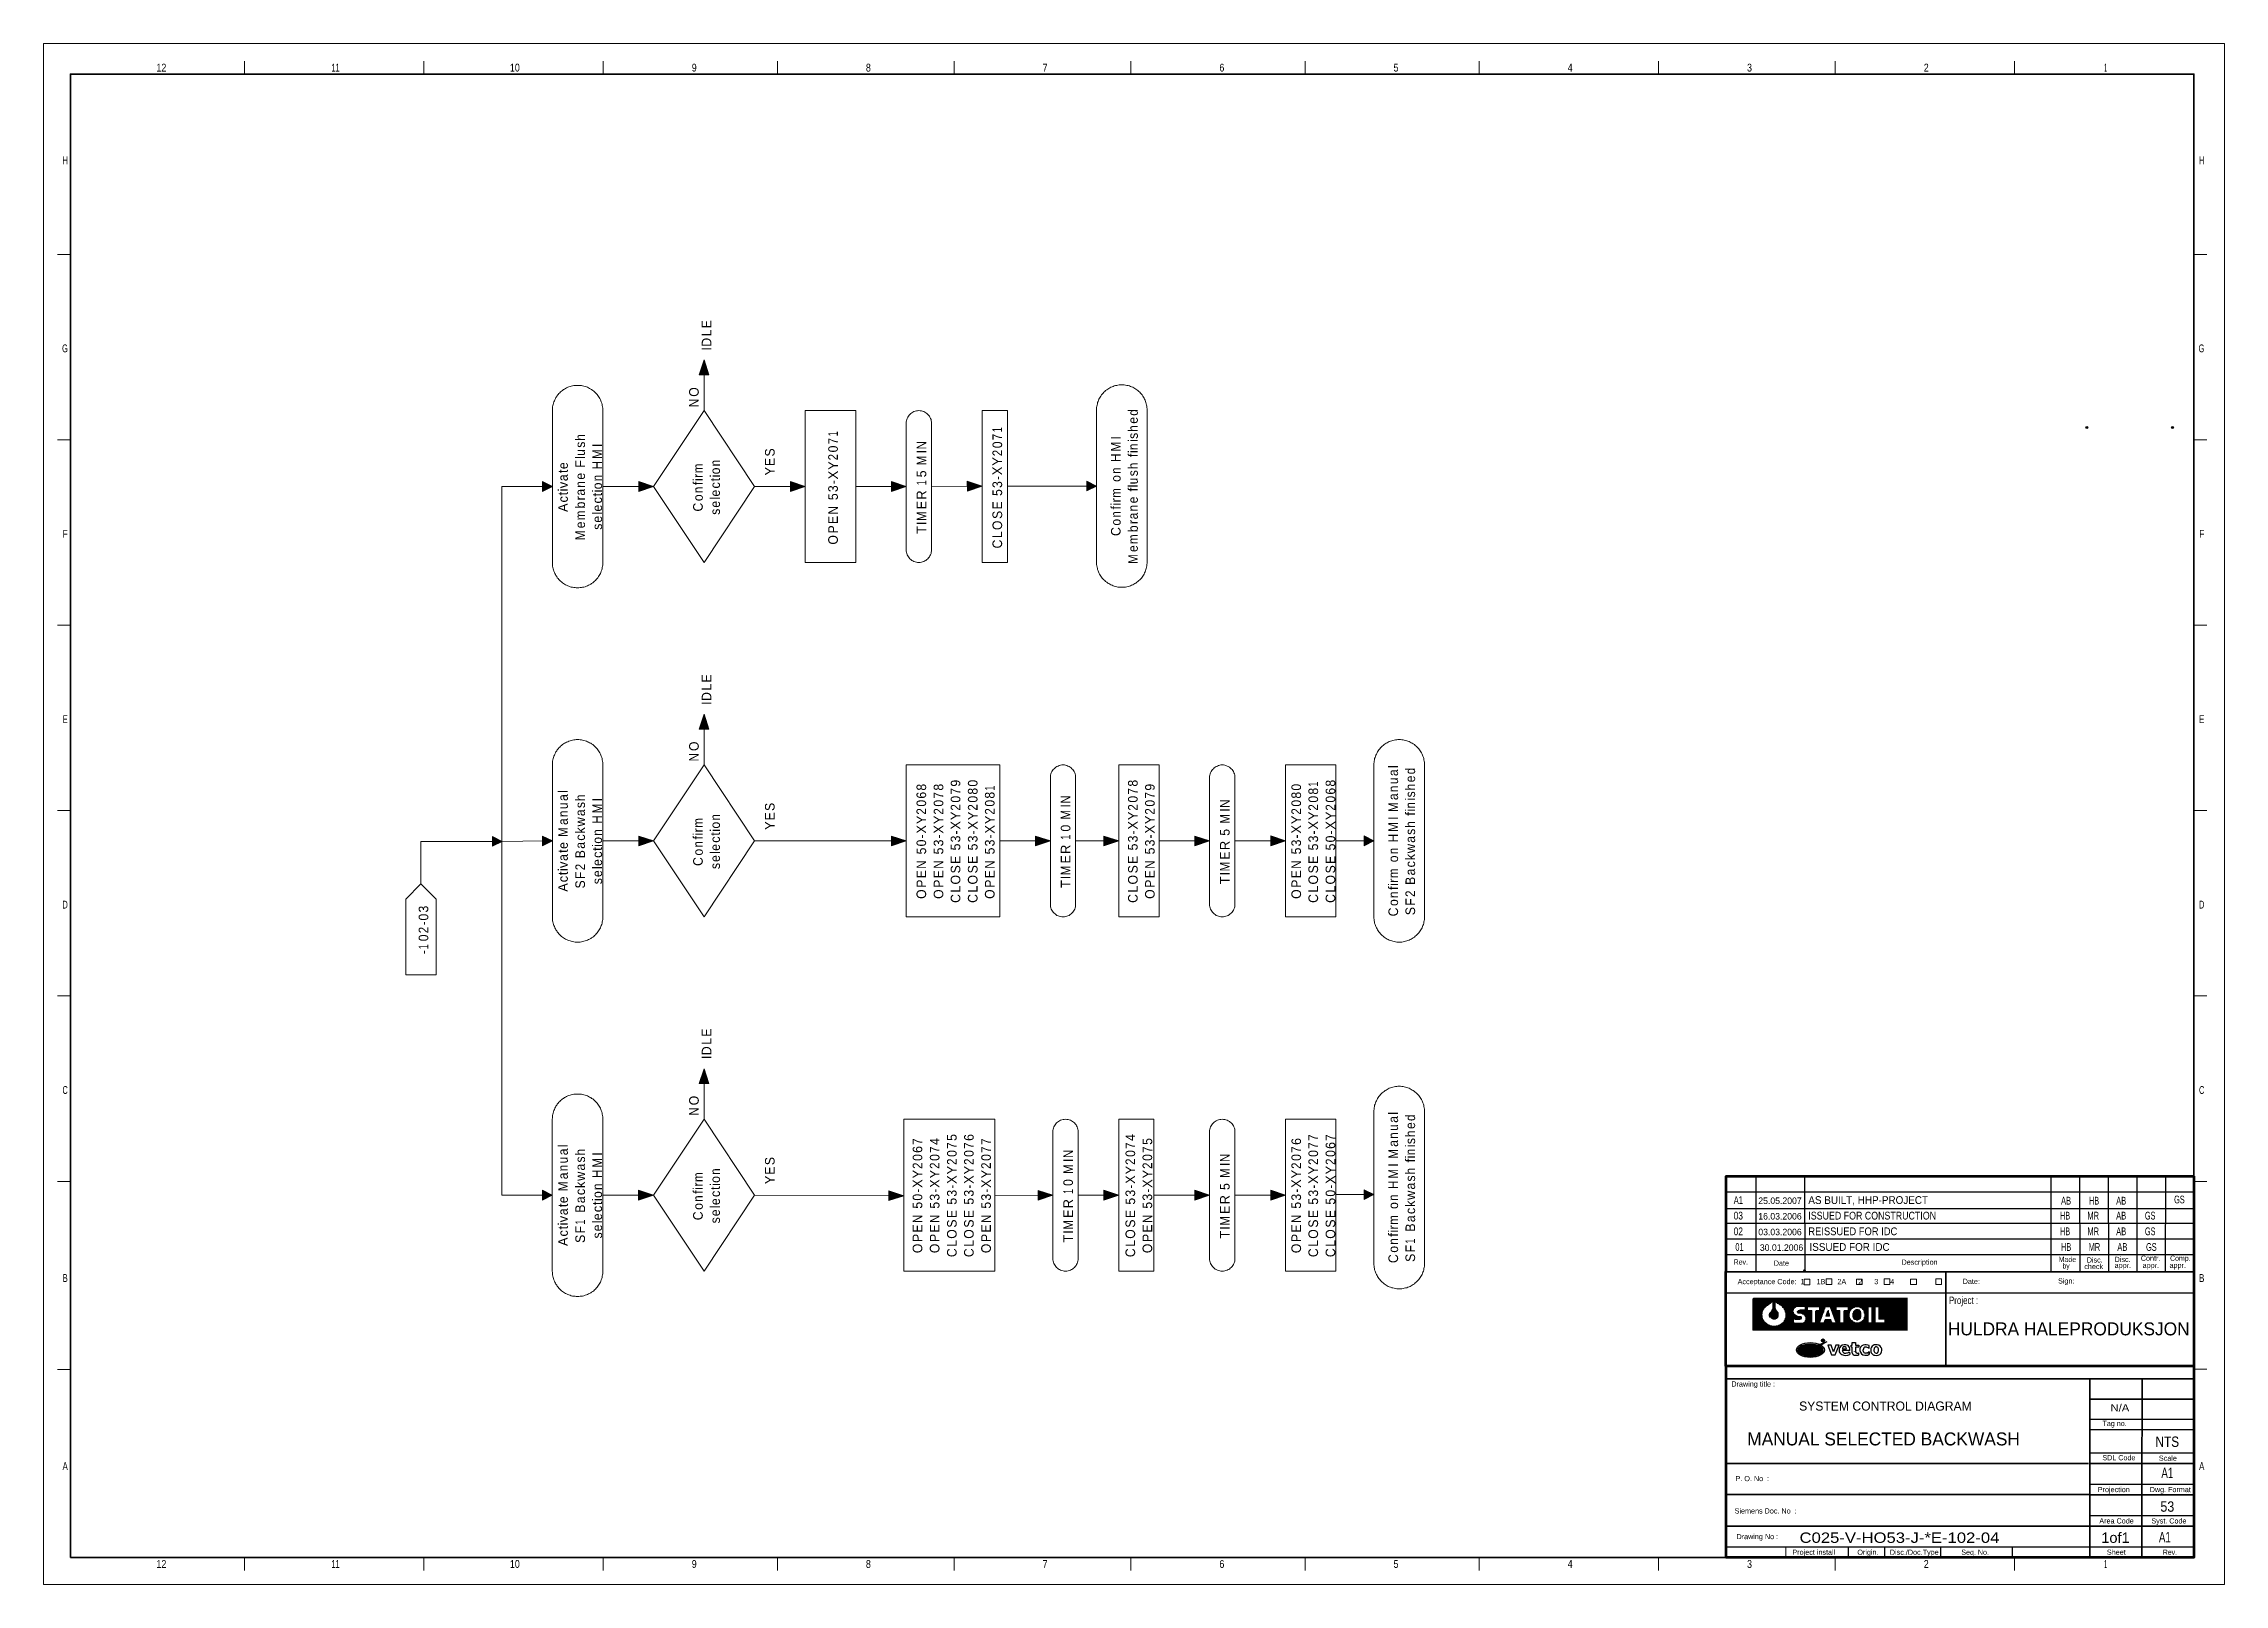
# Model space of a CAD drawing. Header units: millimetres. Extents: x 0 to 841, y 0 to 594.
import ezdxf
from ezdxf.enums import TextEntityAlignment as Align

# ---------------------------------------------------------------- set-up
doc = ezdxf.new("R2010")
doc.units = ezdxf.units.MM
doc.header["$LTSCALE"] = 1.5
doc.header["$PDMODE"] = 32
doc.header["$PDSIZE"] = 0.75
for name, color, linetype, lineweight in [('1', 7, 'Continuous', 13), ('35', 7, 'Continuous', 25), ('36', 7, 'Continuous', 13), ('9', 7, 'Continuous', 13)]:
    doc.layers.add(name, color=color, linetype=linetype, lineweight=lineweight)
doc.layers.add('2', color=7, linetype='Continuous')
doc.layers.add('43', color=7, linetype='Continuous')

msp = doc.modelspace()

# ---------------------------------------------------------------- texts
at = {"layer": '1'}
for s, width, p in [('12', 0.85, (45.415, 583.235)), ('12', 0.85, (45.415, 583.235)), ('11', 0.65, (112.578, 583.235)), ('11', 0.65, (112.578, 583.235)), ('10', 0.85, (181.736, 583.235)), ('10', 0.85, (181.736, 583.235)), ('9', 0.85, (250.906, 583.235)), ('9', 0.85, (250.906, 583.235)), ('8', 0.85, (318.064, 583.235)), ('8', 0.85, (318.064, 583.235)), ('7', 0.85, (386.224, 583.235)), ('7', 0.85, (386.224, 583.235)), ('6', 0.85, (454.385, 583.235)), ('6', 0.85, (454.385, 583.235)), ('5', 0.85, (521.543, 583.235)), ('5', 0.85, (521.543, 583.235)), ('4', 0.85, (588.702, 583.235)), ('4', 0.85, (588.702, 583.235)), ('3', 0.85, (657.865, 583.235)), ('3', 0.85, (657.865, 583.235)), ('2', 0.85, (726.025, 583.235)), ('2', 0.85, (726.025, 583.235)), ('1', 0.4, (795.18, 583.235)), ('1', 0.4, (795.18, 583.235)), ('12', 0.85, (45.415, 6.354)), ('12', 0.85, (45.415, 6.354)), ('11', 0.65, (112.578, 6.354)), ('11', 0.65, (112.578, 6.354)), ('10', 0.85, (181.736, 6.354)), ('10', 0.85, (181.736, 6.354)), ('9', 0.85, (250.906, 6.354)), ('9', 0.85, (250.906, 6.354)), ('8', 0.85, (318.064, 6.354)), ('8', 0.85, (318.064, 6.354)), ('7', 0.85, (386.224, 6.354)), ('7', 0.85, (386.224, 6.354)), ('6', 0.85, (454.385, 6.354)), ('6', 0.85, (454.385, 6.354)), ('5', 0.85, (521.543, 6.354)), ('5', 0.85, (521.543, 6.354)), ('4', 0.85, (588.702, 6.354)), ('4', 0.85, (588.702, 6.354)), ('3', 0.85, (657.865, 6.354)), ('3', 0.85, (657.865, 6.354)), ('2', 0.85, (726.025, 6.354)), ('2', 0.85, (726.025, 6.354)), ('1', 0.4, (795.18, 6.354)), ('1', 0.4, (795.18, 6.354))]:
    msp.add_text(s, height=3.02, dxfattribs=dict(at, width=width)).set_placement(p, align=Align.CENTER)
for s, width, p in [('H', 0.65, (9.329, 547.494)), ('H', 0.65, (9.329, 547.494)), ('H', 0.65, (833.271, 547.494)), ('H', 0.65, (833.271, 547.494)), ('G', 0.65, (9.329, 475.007)), ('G', 0.65, (9.329, 475.007)), ('G', 0.65, (833.271, 475.007)), ('G', 0.65, (833.271, 475.007)), ('F', 0.8, (9.329, 403.526)), ('F', 0.8, (9.329, 403.526)), ('F', 0.8, (833.271, 403.526)), ('F', 0.8, (833.271, 403.526)), ('E', 0.75, (9.329, 332.045)), ('E', 0.75, (9.329, 332.045)), ('E', 0.75, (833.271, 332.045)), ('E', 0.75, (833.271, 332.045)), ('D', 0.65, (9.329, 260.565)), ('D', 0.65, (9.329, 260.565)), ('D', 0.65, (833.271, 260.565)), ('D', 0.65, (833.271, 260.565)), ('C', 0.65, (9.329, 189.083)), ('C', 0.65, (9.329, 189.083)), ('C', 0.65, (833.271, 189.083)), ('C', 0.65, (833.271, 189.083)), ('B', 0.75, (9.329, 116.596)), ('B', 0.75, (9.329, 116.596)), ('B', 0.75, (833.271, 116.596)), ('B', 0.75, (833.271, 116.596)), ('A', 0.75, (9.329, 44.109)), ('A', 0.75, (9.329, 44.109)), ('A', 0.75, (833.271, 44.109)), ('A', 0.75, (833.271, 44.109))]:
    msp.add_text(s, height=3.02, dxfattribs=dict(at, width=width)).set_placement(p, align=Align.RIGHT)
for s, height, width, p in [('Made', 2.013, 0.8, (777.095, 124.294)), ('Made', 2.013, 0.8, (777.095, 124.294)), ('Disc.', 2.013, 0.9, (787.939, 124.072)), ('Disc.', 2.013, 0.9, (787.939, 124.072)), ('Disc.', 2.013, 0.9, (798.691, 124.293)), ('Disc.', 2.013, 0.9, (798.691, 124.293)), ('Comp.', 2.013, 0.8, (820.059, 124.735)), ('Comp.', 2.013, 0.8, (820.059, 124.735)), ('Rev.', 2.013, 0.8, (651.75, 123.28)), ('Rev.', 2.013, 0.8, (651.75, 123.28)), ('Date', 2.013, 0.9, (667.239, 122.84)), ('Date', 2.013, 0.9, (667.239, 122.84)), ('Date:', 2.013, 0.9, (740.094, 115.817)), ('Date:', 2.013, 0.9, (740.094, 115.817)), ('Sign:', 2.013, 0.9, (776.865, 115.983)), ('Sign:', 2.013, 0.9, (776.865, 115.983)), ('by', 2.013, 0.75, (778.644, 121.776)), ('by', 2.013, 0.75, (778.644, 121.776)), ('check', 2.013, 0.95, (786.981, 121.554)), ('check', 2.013, 0.95, (786.981, 121.554)), ('Project :', 2.867, 0.8, (734.784, 108.074)), ('Project :', 2.867, 0.8, (734.784, 108.074)), ('N/A', 2.813, 1.15, (797.108, 66.66)), ('SDL Code', 2.013, 0.9, (793.945, 47.836)), ('SDL Code', 2.013, 0.9, (793.945, 47.836)), ('Scale', 2.013, 0.95, (815.731, 47.632)), ('Scale', 2.013, 0.95, (815.731, 47.632)), ('P. O. No  :', 2.013, 0.95, (652.463, 39.791)), ('P. O. No  :', 2.013, 0.95, (652.463, 39.791)), ('Dwg. Format', 2.013, 0.9, (812.223, 35.551)), ('Dwg. Format', 2.013, 0.9, (812.223, 35.551)), ('Syst. Code', 2.013, 0.9, (812.85, 23.469)), ('Syst. Code', 2.013, 0.9, (812.85, 23.469)), ('Seq. No.', 2.013, 0.85, (739.552, 11.388)), ('Seq. No.', 2.013, 0.85, (739.552, 11.388)), ('Sheet', 2.013, 0.95, (795.684, 11.388)), ('Sheet', 2.013, 0.95, (795.684, 11.388)), ('Rev.', 2.013, 0.8, (817.235, 11.388)), ('Rev.', 2.013, 0.8, (817.235, 11.388))]:
    msp.add_text(s, height=height, dxfattribs=dict(at, width=width)).set_placement(p)
for s, p in [('Contr.', (808.76, 124.735)), ('Contr.', (808.76, 124.735)), ('Acceptance Code:  1      1B      2A      2      3      4  ', (653.298, 115.734)), ('Acceptance Code:  1      1B      2A      2      3      4  ', (653.298, 115.734)), ('Description', (716.495, 123.224)), ('Description', (716.495, 123.224)), ('appr.', (798.691, 121.997)), ('appr.', (798.691, 121.997)), ('appr.', (809.49, 121.997)), ('appr.', (809.49, 121.997)), ('appr.', (819.831, 121.997)), ('appr.', (819.831, 121.997)), ('Drawing title :', (650.865, 76.257)), ('Drawing title :', (650.865, 76.257)), ('Tag no.', (793.941, 61.038)), ('Tag no.', (793.941, 61.038)), ('Projection', (792.176, 35.551)), ('Projection', (792.176, 35.551)), ('Siemens Doc. No  :', (652.111, 27.315)), ('Siemens Doc. No  :', (652.111, 27.315)), ('Area Code', (792.765, 23.469)), ('Area Code', (792.765, 23.469)), ('Drawing No :', (652.847, 17.429)), ('Drawing No :', (652.847, 17.429)), ('Project install', (674.398, 11.388)), ('Project install', (674.398, 11.388)), ('Origin.', (699.457, 11.388)), ('Origin.', (699.457, 11.388)), ('Disc./Doc.Type', (711.987, 11.388)), ('Disc./Doc.Type', (711.987, 11.388))]:
    msp.add_text(s, height=2.013, dxfattribs=at).set_placement(p)
at = {"layer": '2'}
for s, width, p in [('03', 0.8, (653.551, 140.661)), ('A1', 0.6, (653.551, 146.661)), ('HB', 0.65, (779.55, 140.661)), ('AB', 0.7, (779.944, 146.409)), ('MR', 0.6, (790.417, 140.661)), ('HB', 0.65, (790.731, 146.409)), ('AB', 0.7, (801.204, 146.409)), ('AB', 0.7, (801.204, 140.661)), ('GS', 0.65, (812.385, 140.661)), ('GS', 0.65, (823.645, 146.881)), ('02', 0.8, (653.556, 134.607)), ('HB', 0.65, (779.555, 134.607)), ('MR', 0.6, (790.421, 134.607)), ('AB', 0.7, (801.209, 134.607)), ('GS', 0.65, (812.39, 134.607)), ('01', 0.65, (654, 128.581)), ('HB', 0.65, (780, 128.581)), ('MR', 0.6, (790.866, 128.581)), ('AB', 0.7, (801.654, 128.581)), ('GS', 0.65, (812.834, 128.581))]:
    msp.add_text(s, height=3, dxfattribs=dict(at, width=width)).set_placement(p, align=Align.CENTER)
for s, width, p in [('AS BUILT, HHP-PROJECT', 0.95, (680.551, 146.661)), ('ISSUED FOR CONSTRUCTION', 0.85, (680.551, 140.661)), ('REISSUED FOR IDC', 0.9, (680.556, 134.607)), ('ISSUED FOR IDC', 0.95, (681, 128.581))]:
    msp.add_text(s, height=3, dxfattribs=dict(at, width=width)).set_placement(p)
msp.add_text('HULDRA HALEPRODUKSJON', height=5, dxfattribs=at).set_placement((780.983, 96), align=Align.CENTER)
at = {"layer": '35'}
for s, height, p in [('25.05.2007', 2.5, (661.255, 146.661)), ('16.03.2006', 2.5, (661.255, 140.661)), ('03.03.2006', 2.5, (661.26, 134.607)), ('30.01.2006', 2.5, (661.862, 128.581)), ('SYSTEM CONTROL DIAGRAM', 3.5, (677, 67))]:
    msp.add_text(s, height=height, dxfattribs=at).set_placement(p)
at = {"layer": '35', "width": 1.15}
msp.add_text('N/A', height=2.813, dxfattribs=at).set_placement((797.108, 66.66))
at = {"layer": '36'}
for s, width, p in [('E', 0.95, (257.509, 484.266)), ('L', 0.95, (257.509, 481.18)), ('D', 0.95, (257.509, 477.177)), ('O', 0.95, (252.653, 457.854)), ('N', 0.9, (252.653, 453.852)), ('1', 0.7, (369.643, 444.19)), ('d', 0.9, (421.969, 450.536)), ('h', 0.9, (421.969, 444.361)), ('e', 0.95, (421.969, 447.449)), ('h', 0.9, (208.782, 440.931)), ('s', 0.95, (208.782, 438.187)), ('S', 0.95, (281.9, 434.814)), ('0', 0.95, (306.292, 436.415)), ('1', 0.7, (306.292, 442.589)), ('7', 0.9, (306.292, 439.502)), ('N', 0.9, (340.395, 437.558)), ('0', 0.95, (369.643, 438.016)), ('7', 0.9, (369.643, 441.103)), ('M', 0.9, (415.342, 436.757)), ('n', 0.9, (421.969, 437.33)), ('s', 0.95, (421.969, 441.617)), ('e', 0.95, (202.155, 429.954)), ('F', 0.95, (208.782, 430.526)), ('u', 0.9, (208.782, 435.1)), ('M', 0.9, (215.351, 433.899)), ('H', 0.9, (215.351, 429.898)), ('m', 0.9, (254.195, 428.354)), ('n', 0.9, (260.821, 431.041)), ('o', 0.95, (260.821, 427.954)), ('E', 0.95, (281.9, 431.155)), ('2', 0.9, (306.292, 433.328)), ('M', 0.9, (340.395, 431.441)), ('5', 0.95, (340.395, 426.81)), ('2', 0.9, (369.643, 434.928)), ('H', 0.9, (415.342, 432.756)), ('n', 0.9, (415.342, 428.125)), ('h', 0.9, (421.969, 429.954)), ('s', 0.95, (421.969, 427.21)), ('a', 0.95, (202.155, 425.324)), ('e', 0.95, (208.782, 425.895)), ('n', 0.9, (208.782, 422.809)), ('a', 0.95, (208.782, 419.721)), ('n', 0.9, (215.351, 425.267)), ('o', 0.95, (215.351, 422.18)), ('n', 0.9, (254.195, 420.693)), ('e', 0.95, (260.821, 419.378)), ('3', 0.95, (306.292, 421.093)), ('-', 0.9, (306.292, 424.18)), ('1', 0.7, (340.395, 423.723)), ('3', 0.95, (369.643, 422.694)), ('5', 0.95, (369.643, 419.607)), ('-', 0.9, (369.643, 425.781)), ('o', 0.95, (415.342, 425.038)), ('m', 0.9, (415.342, 418.92)), ('u', 0.9, (421.969, 424.123)), ('b', 0.95, (208.782, 414.805)), ('m', 0.9, (208.782, 410.231)), ('e', 0.95, (215.351, 413.604)), ('C', 0.95, (254.195, 413.604)), ('o', 0.95, (254.195, 417.606)), ('e', 0.95, (260.821, 415.091)), ('s', 0.95, (260.821, 412.346)), ('5', 0.95, (306.292, 418.006)), ('N', 0.9, (306.292, 412.461)), ('E', 0.95, (340.395, 414.519)), ('M', 0.9, (340.395, 409.945)), ('S', 0.95, (369.643, 410.746)), ('E', 0.95, (369.643, 414.404)), ('n', 0.9, (415.342, 411.26)), ('e', 0.95, (421.969, 416.748)), ('n', 0.9, (421.969, 413.661)), ('a', 0.95, (421.969, 410.574)), ('M', 0.9, (208.782, 402.57)), ('e', 0.95, (208.782, 407.143)), ('e', 0.95, (215.351, 409.316)), ('s', 0.95, (215.351, 406.572)), ('O', 0.95, (306.292, 400.855)), ('E', 0.95, (306.292, 408.802)), ('P', 0.95, (306.292, 405.143)), ('O', 0.95, (369.643, 406.457)), ('L', 0.95, (369.643, 403.37)), ('C', 0.95, (415.342, 404.171)), ('o', 0.95, (415.342, 408.172)), ('b', 0.95, (421.969, 405.657)), ('m', 0.9, (421.969, 401.083)), ('C', 0.95, (369.643, 399.369)), ('M', 0.9, (421.969, 393.423)), ('e', 0.95, (421.969, 397.996)), ('E', 0.95, (257.509, 347.687)), ('L', 0.95, (257.509, 344.599)), ('D', 0.95, (257.509, 340.598)), ('O', 0.95, (252.653, 321.274)), ('N', 0.9, (252.653, 317.272)), ('a', 0.95, (522.335, 311.612)), ('d', 0.9, (528.905, 312.298)), ('e', 0.95, (528.905, 309.211)), ('a', 0.95, (202.155, 302.008)), ('h', 0.9, (208.782, 302.008)), ('8', 0.95, (340.339, 306.009)), ('6', 0.95, (340.339, 302.922)), ('8', 0.95, (346.965, 306.009)), ('7', 0.9, (346.965, 302.922)), ('9', 0.95, (353.534, 307.553)), ('0', 0.95, (353.534, 301.379)), ('7', 0.9, (353.534, 304.466)), ('0', 0.95, (360.16, 307.553)), ('8', 0.95, (360.16, 304.466)), ('0', 0.95, (360.16, 301.379)), ('8', 0.95, (366.729, 302.922)), ('1', 0.7, (366.729, 306.009)), ('N', 0.9, (395.977, 300.979)), ('8', 0.95, (421.911, 307.553)), ('0', 0.95, (421.911, 301.379)), ('7', 0.9, (421.911, 304.466)), ('9', 0.95, (428.48, 306.009)), ('7', 0.9, (428.48, 302.922)), ('0', 0.95, (484.919, 306.009)), ('8', 0.95, (484.919, 302.922)), ('8', 0.95, (491.488, 304.466)), ('0', 0.95, (491.488, 301.379)), ('1', 0.7, (491.488, 307.553)), ('8', 0.95, (498.115, 307.553)), ('6', 0.95, (498.115, 304.466)), ('0', 0.95, (498.115, 301.379)), ('n', 0.9, (522.335, 305.438)), ('a', 0.95, (522.335, 302.35)), ('u', 0.9, (522.335, 308.525)), ('h', 0.9, (528.905, 306.124)), ('s', 0.95, (528.905, 303.38)), ('n', 0.9, (202.155, 295.833)), ('a', 0.95, (202.155, 292.746)), ('u', 0.9, (202.155, 298.92)), ('a', 0.95, (208.782, 296.176)), ('s', 0.95, (208.782, 299.263)), ('M', 0.9, (215.351, 297.262)), ('H', 0.9, (215.351, 293.261)), ('m', 0.9, (254.195, 291.717)), ('n', 0.9, (260.821, 294.461)), ('S', 0.95, (281.9, 298.177)), ('E', 0.95, (281.9, 294.518)), ('0', 0.95, (340.339, 299.835)), ('2', 0.9, (340.339, 296.748)), ('0', 0.95, (346.965, 299.835)), ('2', 0.9, (346.965, 296.748)), ('2', 0.9, (353.534, 298.291)), ('2', 0.9, (360.16, 298.291)), ('0', 0.95, (366.729, 299.835)), ('2', 0.9, (366.729, 296.748)), ('M', 0.9, (395.977, 294.861)), ('2', 0.9, (421.911, 298.291)), ('0', 0.95, (428.48, 299.835)), ('2', 0.9, (428.48, 296.748)), ('N', 0.9, (457.385, 299.378)), ('M', 0.9, (457.385, 293.261)), ('0', 0.95, (484.919, 299.835)), ('2', 0.9, (484.919, 296.748)), ('2', 0.9, (491.488, 298.291)), ('2', 0.9, (498.115, 298.291)), ('M', 0.9, (522.335, 297.777)), ('n', 0.9, (528.905, 299.092)), ('M', 0.9, (202.155, 288.172)), ('e', 0.95, (202.155, 283.542)), ('a', 0.95, (208.782, 283.598)), ('n', 0.9, (215.351, 288.63)), ('o', 0.95, (215.351, 285.543)), ('n', 0.9, (254.195, 284.056)), ('o', 0.95, (260.821, 291.374)), ('0', 0.95, (340.339, 284.513)), ('-', 0.9, (340.339, 287.601)), ('3', 0.95, (346.965, 284.513)), ('-', 0.9, (346.965, 287.601)), ('3', 0.95, (353.534, 286.057)), ('-', 0.9, (353.534, 289.144)), ('3', 0.95, (360.16, 286.057)), ('-', 0.9, (360.16, 289.144)), ('3', 0.95, (366.729, 284.513)), ('-', 0.9, (366.729, 287.601)), ('0', 0.95, (395.977, 290.231)), ('1', 0.7, (395.977, 287.143)), ('3', 0.95, (421.911, 286.057)), ('-', 0.9, (421.911, 289.144)), ('3', 0.95, (428.48, 284.513)), ('-', 0.9, (428.48, 287.601)), ('5', 0.95, (457.385, 288.63)), ('3', 0.95, (484.919, 284.513)), ('-', 0.9, (484.919, 287.601)), ('3', 0.95, (491.488, 286.057)), ('-', 0.9, (491.488, 289.144)), ('0', 0.95, (498.115, 286.057)), ('-', 0.9, (498.115, 289.144)), ('M', 0.9, (522.335, 290.116)), ('H', 0.9, (522.335, 286.114)), ('h', 0.9, (528.905, 291.717)), ('a', 0.95, (528.905, 285.886)), ('s', 0.95, (528.905, 288.972)), ('a', 0.95, (202.155, 278.911)), ('2', 0.9, (208.782, 275.309)), ('B', 0.95, (208.782, 279.939)), ('e', 0.95, (215.351, 276.967)), ('C', 0.95, (254.195, 276.967)), ('o', 0.95, (254.195, 280.969)), ('e', 0.95, (260.821, 282.798)), ('e', 0.95, (260.821, 278.51)), ('s', 0.95, (260.821, 275.766)), ('5', 0.95, (340.339, 281.426)), ('N', 0.9, (340.339, 275.88)), ('5', 0.95, (346.965, 281.426)), ('N', 0.9, (346.965, 275.88)), ('5', 0.95, (353.534, 282.97)), ('E', 0.95, (353.534, 277.767)), ('5', 0.95, (360.16, 282.97)), ('E', 0.95, (360.16, 277.767)), ('5', 0.95, (366.729, 281.426)), ('N', 0.9, (366.729, 275.88)), ('E', 0.95, (395.977, 277.939)), ('5', 0.95, (421.911, 282.97)), ('E', 0.95, (421.911, 277.767)), ('5', 0.95, (428.48, 281.426)), ('N', 0.9, (428.48, 275.88)), ('E', 0.95, (457.385, 279.425)), ('M', 0.9, (457.385, 274.852)), ('5', 0.95, (484.919, 281.426)), ('N', 0.9, (484.919, 275.88)), ('5', 0.95, (491.488, 282.97)), ('E', 0.95, (491.488, 277.767)), ('5', 0.95, (498.115, 282.97)), ('E', 0.95, (498.115, 277.767)), ('n', 0.9, (522.335, 281.483)), ('o', 0.95, (522.335, 278.396)), ('S', 0.95, (208.782, 268.277)), ('F', 0.95, (208.782, 271.936)), ('e', 0.95, (215.351, 272.68)), ('s', 0.95, (215.351, 269.935)), ('E', 0.95, (340.339, 272.222)), ('P', 0.95, (340.339, 268.563)), ('E', 0.95, (346.965, 272.222)), ('P', 0.95, (346.965, 268.563)), ('S', 0.95, (353.534, 274.109)), ('O', 0.95, (353.534, 269.82)), ('L', 0.95, (353.534, 266.733)), ('S', 0.95, (360.16, 274.109)), ('O', 0.95, (360.16, 269.82)), ('L', 0.95, (360.16, 266.733)), ('E', 0.95, (366.729, 272.222)), ('P', 0.95, (366.729, 268.563)), ('M', 0.9, (395.977, 273.365)), ('S', 0.95, (421.911, 274.109)), ('O', 0.95, (421.911, 269.82)), ('L', 0.95, (421.911, 266.733)), ('E', 0.95, (428.48, 272.222)), ('P', 0.95, (428.48, 268.563)), ('E', 0.95, (484.919, 272.222)), ('P', 0.95, (484.919, 268.563)), ('S', 0.95, (491.488, 274.109)), ('O', 0.95, (491.488, 269.82)), ('L', 0.95, (491.488, 266.733)), ('S', 0.95, (498.115, 274.109)), ('O', 0.95, (498.115, 269.82)), ('L', 0.95, (498.115, 266.733)), ('m', 0.9, (522.335, 272.279)), ('B', 0.95, (528.905, 269.649)), ('a', 0.95, (528.905, 273.308)), ('3', 0.95, (148.345, 259.016)), ('O', 0.95, (340.339, 264.275)), ('O', 0.95, (346.965, 264.275)), ('C', 0.95, (353.534, 262.731)), ('C', 0.95, (360.16, 262.731)), ('O', 0.95, (366.729, 264.275)), ('C', 0.95, (421.911, 262.731)), ('O', 0.95, (428.48, 264.275)), ('O', 0.95, (484.919, 264.275)), ('C', 0.95, (491.488, 262.731)), ('C', 0.95, (498.115, 262.731)), ('C', 0.95, (522.335, 257.529)), ('n', 0.9, (522.335, 264.618)), ('o', 0.95, (522.335, 261.531)), ('2', 0.9, (528.905, 265.018)), ('S', 0.95, (528.905, 257.987)), ('F', 0.95, (528.905, 261.645)), ('0', 0.95, (148.345, 255.928)), ('2', 0.9, (148.345, 251.012)), ('-', 0.9, (148.345, 254.098)), ('0', 0.95, (148.345, 247.924)), ('1', 0.7, (148.345, 244.837)), ('-', 0.9, (148.345, 243.008)), ('E', 0.95, (257.509, 211.107)), ('L', 0.95, (257.509, 208.02)), ('D', 0.95, (257.509, 204.017)), ('O', 0.95, (252.653, 184.694)), ('N', 0.9, (252.653, 180.692)), ('a', 0.95, (522.335, 177.948)), ('u', 0.9, (522.335, 174.861)), ('d', 0.9, (528.905, 178.634)), ('e', 0.95, (528.905, 175.546)), ('6', 0.95, (338.853, 166.343)), ('7', 0.9, (338.853, 169.43)), ('4', 0.95, (345.48, 169.43)), ('7', 0.9, (345.48, 166.343)), ('5', 0.95, (352.106, 170.973)), ('7', 0.9, (352.106, 167.886)), ('6', 0.95, (358.675, 170.973)), ('7', 0.9, (358.675, 167.886)), ('7', 0.9, (365.302, 169.43)), ('7', 0.9, (365.302, 166.343)), ('4', 0.95, (420.94, 170.973)), ('7', 0.9, (420.94, 167.886)), ('5', 0.95, (427.509, 169.43)), ('7', 0.9, (427.509, 166.343)), ('6', 0.95, (484.919, 169.43)), ('7', 0.9, (484.919, 166.343)), ('7', 0.9, (491.488, 170.973)), ('7', 0.9, (491.488, 167.886)), ('6', 0.95, (498.115, 167.886)), ('7', 0.9, (498.115, 170.973)), ('n', 0.9, (522.335, 171.773)), ('a', 0.95, (522.335, 168.687)), ('h', 0.9, (528.905, 172.46)), ('s', 0.95, (528.905, 169.716)), ('a', 0.95, (202.155, 165.428)), ('n', 0.9, (202.155, 159.254)), ('u', 0.9, (202.155, 162.34)), ('h', 0.9, (208.782, 165.371)), ('a', 0.95, (208.782, 159.539)), ('s', 0.95, (208.782, 162.626)), ('M', 0.9, (215.351, 160.683)), ('n', 0.9, (260.821, 157.881)), ('S', 0.95, (281.9, 161.598)), ('E', 0.95, (281.9, 157.939)), ('0', 0.95, (338.853, 163.255)), ('2', 0.9, (338.853, 160.168)), ('0', 0.95, (345.48, 163.255)), ('2', 0.9, (345.48, 160.168)), ('0', 0.95, (352.106, 164.798)), ('2', 0.9, (352.106, 161.712)), ('0', 0.95, (358.675, 164.798)), ('2', 0.9, (358.675, 161.712)), ('0', 0.95, (365.302, 163.255)), ('2', 0.9, (365.302, 160.168)), ('N', 0.9, (396.948, 164.342)), ('M', 0.9, (396.948, 158.224)), ('0', 0.95, (420.94, 164.798)), ('2', 0.9, (420.94, 161.712)), ('0', 0.95, (427.509, 163.255)), ('2', 0.9, (427.509, 160.168)), ('N', 0.9, (457.385, 162.798)), ('M', 0.9, (457.385, 156.68)), ('0', 0.95, (484.919, 163.255)), ('2', 0.9, (484.919, 160.168)), ('0', 0.95, (491.488, 164.798)), ('2', 0.9, (491.488, 161.712)), ('0', 0.95, (498.115, 164.798)), ('2', 0.9, (498.115, 161.712)), ('M', 0.9, (522.335, 164.113)), ('M', 0.9, (522.335, 156.452)), ('h', 0.9, (528.905, 158.053)), ('n', 0.9, (528.905, 165.428)), ('M', 0.9, (202.155, 151.592)), ('a', 0.95, (202.155, 156.166)), ('H', 0.9, (215.351, 156.68)), ('n', 0.9, (215.351, 152.05)), ('o', 0.95, (215.351, 148.963)), ('m', 0.9, (254.195, 155.137)), ('o', 0.95, (260.821, 154.794)), ('-', 0.9, (338.853, 151.02)), ('-', 0.9, (345.48, 151.02)), ('3', 0.95, (352.106, 149.477)), ('-', 0.9, (352.106, 152.565)), ('3', 0.95, (358.675, 149.477)), ('-', 0.9, (358.675, 152.565)), ('-', 0.9, (365.302, 151.02)), ('0', 0.95, (396.948, 153.594)), ('1', 0.7, (396.948, 150.506)), ('3', 0.95, (420.94, 149.477)), ('-', 0.9, (420.94, 152.565)), ('-', 0.9, (427.509, 151.02)), ('5', 0.95, (457.385, 152.05)), ('-', 0.9, (484.919, 151.02)), ('3', 0.95, (491.488, 149.477)), ('-', 0.9, (491.488, 152.565)), ('0', 0.95, (498.115, 149.477)), ('-', 0.9, (498.115, 152.565)), ('H', 0.9, (522.335, 152.45)), ('a', 0.95, (528.905, 152.221)), ('s', 0.95, (528.905, 155.309)), ('e', 0.95, (202.155, 146.961)), ('a', 0.95, (202.155, 142.331)), ('B', 0.95, (208.782, 143.303)), ('a', 0.95, (208.782, 146.961)), ('C', 0.95, (254.195, 140.387)), ('n', 0.9, (254.195, 147.476)), ('o', 0.95, (254.195, 144.389)), ('e', 0.95, (260.821, 146.218)), ('e', 0.95, (260.821, 141.931)), ('0', 0.95, (338.853, 147.934)), ('5', 0.95, (338.853, 144.846)), ('3', 0.95, (345.48, 147.934)), ('5', 0.95, (345.48, 144.846)), ('5', 0.95, (352.106, 146.39)), ('E', 0.95, (352.106, 141.187)), ('5', 0.95, (358.675, 146.39)), ('E', 0.95, (358.675, 141.187)), ('3', 0.95, (365.302, 147.934)), ('5', 0.95, (365.302, 144.846)), ('E', 0.95, (396.948, 141.302)), ('5', 0.95, (420.94, 146.39)), ('E', 0.95, (420.94, 141.187)), ('3', 0.95, (427.509, 147.934)), ('5', 0.95, (427.509, 144.846)), ('E', 0.95, (457.385, 142.846)), ('3', 0.95, (484.919, 147.934)), ('5', 0.95, (484.919, 144.846)), ('5', 0.95, (491.488, 146.39)), ('E', 0.95, (491.488, 141.187)), ('5', 0.95, (498.115, 146.39)), ('E', 0.95, (498.115, 141.187)), ('n', 0.9, (522.335, 147.819)), ('o', 0.95, (522.335, 144.732)), ('S', 0.95, (208.782, 131.64)), ('1', 0.7, (208.782, 138.672)), ('F', 0.95, (208.782, 135.299)), ('e', 0.95, (215.351, 140.387)), ('e', 0.95, (215.351, 136.099)), ('s', 0.95, (215.351, 133.355)), ('s', 0.95, (260.821, 139.187)), ('N', 0.9, (338.853, 139.301)), ('E', 0.95, (338.853, 135.642)), ('P', 0.95, (338.853, 131.983)), ('N', 0.9, (345.48, 139.301)), ('E', 0.95, (345.48, 135.642)), ('P', 0.95, (345.48, 131.983)), ('S', 0.95, (352.106, 137.528)), ('O', 0.95, (352.106, 133.241)), ('S', 0.95, (358.675, 137.528)), ('O', 0.95, (358.675, 133.241)), ('N', 0.9, (365.302, 139.301)), ('E', 0.95, (365.302, 135.642)), ('P', 0.95, (365.302, 131.983)), ('M', 0.9, (396.948, 136.728)), ('S', 0.95, (420.94, 137.528)), ('O', 0.95, (420.94, 133.241)), ('N', 0.9, (427.509, 139.301)), ('E', 0.95, (427.509, 135.642)), ('P', 0.95, (427.509, 131.983)), ('M', 0.9, (457.385, 138.272)), ('N', 0.9, (484.919, 139.301)), ('E', 0.95, (484.919, 135.642)), ('P', 0.95, (484.919, 131.983)), ('S', 0.95, (491.488, 137.528)), ('O', 0.95, (491.488, 133.241)), ('S', 0.95, (498.115, 137.528)), ('O', 0.95, (498.115, 133.241)), ('m', 0.9, (522.335, 138.615)), ('B', 0.95, (528.905, 135.985)), ('a', 0.95, (528.905, 139.644)), ('O', 0.95, (338.853, 127.695)), ('O', 0.95, (345.48, 127.695)), ('C', 0.95, (352.106, 126.152)), ('L', 0.95, (352.106, 130.154)), ('C', 0.95, (358.675, 126.152)), ('L', 0.95, (358.675, 130.154)), ('O', 0.95, (365.302, 127.695)), ('C', 0.95, (420.94, 126.152)), ('L', 0.95, (420.94, 130.154)), ('O', 0.95, (427.509, 127.695)), ('O', 0.95, (484.919, 127.695)), ('C', 0.95, (491.488, 126.152)), ('L', 0.95, (491.488, 130.154)), ('C', 0.95, (498.115, 126.152)), ('L', 0.95, (498.115, 130.154)), ('C', 0.95, (522.335, 123.865)), ('n', 0.9, (522.335, 130.954)), ('o', 0.95, (522.335, 127.867)), ('S', 0.95, (528.905, 124.322)), ('1', 0.7, (528.905, 131.354)), ('F', 0.95, (528.905, 127.981))]:
    msp.add_text(s, height=3.713, rotation=90, dxfattribs=dict(at, width=width)).set_placement(p)
for s, p in [('I', (257.509, 475.634)), ('I', (215.351, 438.473)), ('I', (415.342, 441.331)), ('i', (421.969, 440.417)), ('t', (202.155, 428.411)), ('l', (208.782, 433.899)), ('Y', (281.9, 427.496)), ('Y', (306.292, 429.669)), ('X', (306.292, 426.009)), ('I', (340.395, 436.015)), ('Y', (369.643, 431.269)), ('X', (369.643, 427.61)), ('i', (421.969, 436.129)), ('f', (421.969, 434.585)), ('i', (202.155, 421.379)), ('t', (202.155, 419.835)), ('v', (202.155, 422.58)), ('i', (215.351, 420.979)), ('t', (215.351, 419.435)), ('i', (254.195, 425.324)), ('f', (254.195, 423.78)), ('r', (254.195, 426.524)), ('i', (260.821, 426.753)), ('t', (260.821, 425.209)), ('c', (260.821, 422.465)), ('R', (340.395, 418.177)), ('l', (421.969, 422.923)), ('f', (421.969, 421.379)), ('A', (202.155, 413.432)), ('c', (202.155, 417.091)), ('r', (208.782, 417.891)), ('l', (215.351, 412.403)), ('c', (215.351, 416.691)), ('l', (260.821, 418.177)), ('i', (415.342, 415.891)), ('f', (415.342, 414.347)), ('r', (415.342, 417.091)), ('I', (340.395, 408.402)), ('T', (340.395, 405.028)), ('r', (421.969, 408.744)), ('I', (257.509, 339.054)), ('l', (522.335, 314.699)), ('l', (202.155, 305.094)), ('i', (528.905, 302.179)), ('w', (208.782, 292.174)), ('I', (215.351, 301.836)), ('Y', (340.339, 293.089)), ('Y', (346.965, 293.089)), ('Y', (353.534, 294.632)), ('Y', (360.16, 294.632)), ('Y', (366.729, 293.089)), ('I', (395.977, 299.435)), ('Y', (421.911, 294.632)), ('Y', (428.48, 293.089)), ('I', (457.385, 297.834)), ('Y', (484.919, 293.089)), ('Y', (491.488, 294.632)), ('Y', (498.115, 294.632)), ('I', (522.335, 294.69)), ('i', (528.905, 297.891)), ('f', (528.905, 296.347)), ('k', (208.782, 289.43)), ('c', (208.782, 286.686)), ('i', (254.195, 288.687)), ('f', (254.195, 287.143)), ('r', (254.195, 289.887)), ('i', (260.821, 290.173)), ('t', (260.821, 288.63)), ('c', (260.821, 285.886)), ('Y', (281.9, 290.859)), ('X', (340.339, 289.43)), ('X', (346.965, 289.43)), ('X', (353.534, 290.974)), ('X', (360.16, 290.974)), ('X', (366.729, 289.43)), ('X', (421.911, 290.974)), ('X', (428.48, 289.43)), ('R', (457.385, 283.084)), ('X', (484.919, 289.43)), ('X', (491.488, 290.974)), ('X', (498.115, 290.974)), ('t', (202.155, 281.998)), ('v', (202.155, 276.166)), ('i', (215.351, 284.342)), ('t', (215.351, 282.798)), ('c', (215.351, 280.054)), ('l', (260.821, 281.598)), ('R', (395.977, 281.598)), ('k', (528.905, 279.139)), ('c', (528.905, 276.395)), ('w', (528.905, 281.883)), ('i', (202.155, 274.966)), ('A', (202.155, 267.019)), ('t', (202.155, 273.422)), ('c', (202.155, 270.678)), ('l', (215.351, 275.766)), ('I', (395.977, 271.821)), ('T', (395.977, 268.449)), ('I', (457.385, 273.308)), ('T', (457.385, 269.935)), ('i', (522.335, 269.249)), ('r', (522.335, 270.45)), ('f', (522.335, 267.706)), ('I', (257.509, 202.474)), ('l', (522.335, 181.035)), ('l', (202.155, 168.515)), ('i', (528.905, 168.515)), ('I', (215.351, 165.256)), ('Y', (352.106, 158.053)), ('Y', (358.675, 158.053)), ('I', (396.948, 162.798)), ('Y', (420.94, 158.053)), ('I', (457.385, 161.254)), ('Y', (491.488, 158.053)), ('Y', (498.115, 158.053)), ('I', (522.335, 161.025)), ('i', (528.905, 164.227)), ('f', (528.905, 162.683)), ('k', (208.782, 152.793)), ('c', (208.782, 150.049)), ('w', (208.782, 155.537)), ('i', (254.195, 152.107)), ('f', (254.195, 150.564)), ('r', (254.195, 153.308)), ('i', (260.821, 153.594)), ('t', (260.821, 152.05)), ('c', (260.821, 149.306)), ('Y', (281.9, 154.28)), ('Y', (338.853, 156.509)), ('X', (338.853, 152.85)), ('Y', (345.48, 156.509)), ('X', (345.48, 152.85)), ('X', (352.106, 154.394)), ('X', (358.675, 154.394)), ('Y', (365.302, 156.509)), ('X', (365.302, 152.85)), ('X', (420.94, 154.394)), ('Y', (427.509, 156.509)), ('X', (427.509, 152.85)), ('Y', (484.919, 156.509)), ('X', (484.919, 152.85)), ('X', (491.488, 154.394)), ('X', (498.115, 154.394)), ('w', (528.905, 148.22)), ('t', (202.155, 145.418)), ('i', (215.351, 147.762)), ('t', (215.351, 146.218)), ('c', (215.351, 143.474)), ('l', (260.821, 145.018)), ('R', (396.948, 144.961)), ('R', (457.385, 146.504)), ('k', (528.905, 145.476)), ('c', (528.905, 142.731)), ('i', (202.155, 138.386)), ('t', (202.155, 136.843)), ('c', (202.155, 134.098)), ('v', (202.155, 139.587)), ('l', (215.351, 139.187)), ('I', (396.948, 135.184)), ('T', (396.948, 131.812)), ('I', (457.385, 136.728)), ('T', (457.385, 133.355)), ('i', (522.335, 135.585)), ('f', (522.335, 134.041)), ('r', (522.335, 136.785)), ('A', (202.155, 130.439))]:
    msp.add_text(s, height=3.713, rotation=90, dxfattribs=at).set_placement(p)
msp.add_text('MANUAL SELECTED BACKWASH', height=5, dxfattribs=at).set_placement((657, 53.567))
for s, width, p in [('NTS', 0.85, (818.986, 53)), ('A1', 0.7, (819, 41)), ('53', 0.9, (819, 28)), ('1of1', 1.05, (799, 16)), ('A1', 0.7, (818.055, 16.197))]:
    msp.add_text(s, height=4, dxfattribs=dict(at, width=width)).set_placement(p, align=Align.CENTER)
at = {"layer": '36', "width": 1.2}
msp.add_text('C025-V-HO53-J-*E-102-04', height=4, dxfattribs=at).set_placement((754.228, 16), align=Align.RIGHT)

# ---------------------------------------------------------------- hatches: boundary and pattern name
at = {"layer": '35'}
h = msp.add_hatch(color=256, dxfattribs=at)
edge = h.paths.add_edge_path()
edge.add_ellipse((681.345, 90.358), major_axis=(5.4, 0), ratio=0.5282927, start_angle=0, end_angle=360)
h = msp.add_hatch(color=256, dxfattribs=at)
edge = h.paths.add_edge_path()
edge.add_ellipse((681.345, 90.268), major_axis=(4.781, 0), ratio=0.4942497, start_angle=0, end_angle=360)
msp.add_hatch(color=256, dxfattribs=at).paths.add_polyline_path([(686.817, 94.019, 1), (685.607, 94.019, 1)])
at = {"layer": '36'}
for points in [[(256.594, 466.315), (252.767, 466.315), (254.709, 472.032)], [(192.387, 421.379), (192.387, 425.152), (196.214, 423.265)], [(229.518, 421.322), (229.518, 425.152), (235.173, 423.265)], [(288.013, 421.322), (288.013, 425.152), (293.668, 423.265)], [(326.971, 421.322), (326.971, 425.152), (332.683, 423.265)], [(356.276, 421.494), (356.219, 425.267), (361.931, 423.437)], [(402.261, 421.55), (402.261, 425.324), (406.031, 423.437)], [(256.594, 329.735), (252.767, 329.735), (254.709, 335.452)], [(173.08, 284.571), (173.08, 288.344), (176.85, 286.457)], [(192.387, 284.685), (192.387, 288.515), (196.214, 286.628)], [(229.518, 284.742), (229.518, 288.515), (235.173, 286.628)], [(326.971, 284.742), (326.971, 288.515), (332.683, 286.628)], [(382.553, 284.742), (382.553, 288.515), (388.265, 286.628)], [(408.887, 284.742), (408.887, 288.515), (414.599, 286.628)], [(443.961, 284.742), (443.961, 288.515), (449.673, 286.628)], [(473.209, 284.742), (473.209, 288.572), (478.921, 286.628)], [(509.254, 284.742), (509.254, 288.572), (513.024, 286.628)], [(256.594, 193.155), (252.767, 193.155), (254.709, 198.815)], [(192.387, 148.162), (192.387, 151.935), (196.157, 150.049)], [(229.461, 148.162), (229.461, 151.935), (235.173, 150.049)], [(326, 147.991), (326, 151.764), (331.713, 149.82)], [(383.524, 148.105), (383.524, 151.878), (389.236, 150.049)], [(408.887, 148.162), (408.887, 151.935), (414.599, 150.049)], [(443.961, 148.162), (443.961, 151.935), (449.673, 150.049)], [(473.209, 148.162), (473.209, 151.935), (478.921, 150.049)], [(509.254, 148.334), (509.254, 152.165), (513.024, 150.278)]]:
    msp.add_hatch(color=256, dxfattribs=at).paths.add_polyline_path(points)

# ---------------------------------------------------------------- linework, layer by layer
at = {"layer": '1'}
for p, q in [((77.491, 587.261), (77.491, 582.228)), ((77.491, 587.261), (77.491, 582.228)), ((146.654, 587.261), (146.654, 582.228)), ((146.654, 587.261), (146.654, 582.228)), ((215.817, 587.261), (215.817, 582.228)), ((215.817, 587.261), (215.817, 582.228)), ((282.976, 587.261), (282.976, 582.228)), ((282.976, 587.261), (282.976, 582.228)), ((351.136, 587.261), (351.136, 582.228)), ((351.136, 587.261), (351.136, 582.228)), ((419.297, 587.261), (419.297, 582.228)), ((419.297, 587.261), (419.297, 582.228)), ((486.455, 587.261), (486.455, 582.228)), ((486.455, 587.261), (486.455, 582.228)), ((553.613, 587.261), (553.613, 582.228)), ((553.613, 587.261), (553.613, 582.228)), ((622.776, 587.261), (622.776, 582.228)), ((622.776, 587.261), (622.776, 582.228)), ((690.937, 587.261), (690.937, 582.228)), ((690.937, 587.261), (690.937, 582.228)), ((760.1, 587.261), (760.1, 582.228)), ((760.1, 587.261), (760.1, 582.228)), ((10.333, 512.761), (5.321, 512.761)), ((10.333, 512.761), (5.321, 512.761)), ((834.275, 512.761), (829.263, 512.761)), ((834.275, 512.761), (829.263, 512.761)), ((10.333, 441.28), (5.321, 441.28)), ((10.333, 441.28), (5.321, 441.28)), ((834.275, 441.28), (829.263, 441.28)), ((834.275, 441.28), (829.263, 441.28)), ((10.333, 369.799), (5.321, 369.799)), ((10.333, 369.799), (5.321, 369.799)), ((834.275, 369.799), (829.263, 369.799)), ((834.275, 369.799), (829.263, 369.799)), ((10.333, 298.318), (5.321, 298.318)), ((10.333, 298.318), (5.321, 298.318)), ((834.275, 298.318), (829.263, 298.318)), ((834.275, 298.318), (829.263, 298.318)), ((10.333, 226.838), (5.321, 226.838)), ((10.333, 226.838), (5.321, 226.838)), ((834.275, 226.838), (829.263, 226.838)), ((834.275, 226.838), (829.263, 226.838)), ((10.333, 155.357), (5.321, 155.357)), ((10.333, 155.357), (5.321, 155.357)), ((834.275, 155.357), (829.263, 155.357)), ((834.275, 155.357), (829.263, 155.357)), ((659.387, 110.283), (718.839, 110.283)), ((659.387, 110.283), (718.839, 110.283)), ((659.387, 110.087), (718.839, 110.087)), ((659.387, 110.087), (718.839, 110.087)), ((659.387, 109.891), (718.839, 109.891)), ((659.387, 109.891), (718.839, 109.891)), ((667.723, 109.695), (718.839, 109.695)), ((667.723, 109.695), (718.839, 109.695)), ((667.931, 109.499), (718.839, 109.499)), ((667.931, 109.499), (718.839, 109.499)), ((668.139, 109.304), (718.839, 109.304)), ((668.139, 109.304), (718.839, 109.304)), ((668.348, 109.108), (718.839, 109.108)), ((668.348, 109.108), (718.839, 109.108)), ((668.557, 108.912), (718.839, 108.912)), ((668.557, 108.912), (718.839, 108.912)), ((668.765, 108.717), (718.839, 108.717)), ((668.765, 108.717), (718.839, 108.717)), ((668.973, 108.52), (718.839, 108.52)), ((668.973, 108.52), (718.839, 108.52)), ((669.182, 108.324), (718.839, 108.324)), ((669.182, 108.324), (718.839, 108.324)), ((669.39, 108.129), (718.839, 108.129)), ((669.39, 108.129), (718.839, 108.129)), ((669.598, 108.129), (718.839, 108.129)), ((669.598, 108.129), (718.839, 108.129)), ((669.807, 107.933), (718.839, 107.933)), ((669.807, 107.933), (718.839, 107.933)), ((670.015, 107.737), (718.839, 107.737)), ((670.015, 107.737), (718.839, 107.737)), ((670.432, 107.541), (718.839, 107.541)), ((670.432, 107.541), (718.839, 107.541)), ((678.143, 107.346), (718.839, 107.346)), ((678.143, 107.346), (718.839, 107.346)), ((707.941, 107.15), (718.839, 107.15)), ((707.941, 107.15), (718.839, 107.15)), ((707.941, 106.954), (718.839, 106.954)), ((707.941, 106.954), (718.839, 106.954)), ((707.941, 106.758), (718.839, 106.758)), ((707.941, 106.758), (718.839, 106.758)), ((707.941, 106.562), (718.839, 106.562)), ((707.941, 106.562), (718.839, 106.562)), ((707.941, 106.366), (718.839, 106.366)), ((707.941, 106.366), (718.839, 106.366)), ((707.941, 106.17), (718.839, 106.17)), ((707.941, 106.17), (718.839, 106.17)), ((707.941, 105.975), (718.839, 105.975)), ((707.941, 105.975), (718.839, 105.975)), ((707.941, 105.779), (718.839, 105.779)), ((707.941, 105.779), (718.839, 105.779)), ((707.941, 105.583), (718.839, 105.583)), ((707.941, 105.583), (718.839, 105.583)), ((707.941, 105.387), (718.839, 105.387)), ((707.941, 105.387), (718.839, 105.387)), ((707.941, 105.191), (718.839, 105.191)), ((707.941, 105.191), (718.839, 105.191)), ((707.941, 104.995), (718.839, 104.995)), ((707.941, 104.995), (718.839, 104.995)), ((707.941, 104.799), (718.839, 104.799)), ((707.941, 104.799), (718.839, 104.799)), ((707.941, 104.604), (718.839, 104.604)), ((707.941, 104.604), (718.839, 104.604)), ((707.941, 104.408), (718.839, 104.408)), ((707.941, 104.408), (718.839, 104.408)), ((707.941, 104.212), (718.839, 104.212)), ((707.941, 104.212), (718.839, 104.212)), ((707.941, 104.017), (718.839, 104.017)), ((707.941, 104.017), (718.839, 104.017)), ((707.941, 103.82), (718.839, 103.82)), ((707.941, 103.82), (718.839, 103.82)), ((707.941, 103.624), (718.839, 103.624)), ((707.941, 103.624), (718.839, 103.624)), ((707.941, 103.428), (718.839, 103.428)), ((707.941, 103.428), (718.839, 103.428)), ((707.941, 103.233), (718.839, 103.233)), ((707.941, 103.233), (718.839, 103.233)), ((707.941, 103.037), (718.839, 103.037)), ((707.941, 103.037), (718.839, 103.037)), ((707.941, 102.841), (718.839, 102.841)), ((707.941, 102.841), (718.839, 102.841)), ((707.941, 102.646), (718.839, 102.646)), ((707.941, 102.646), (718.839, 102.646)), ((710.234, 102.45), (718.839, 102.45)), ((710.234, 102.45), (718.839, 102.45)), ((710.234, 102.254), (718.839, 102.254)), ((710.234, 102.254), (718.839, 102.254)), ((710.234, 102.058), (718.839, 102.058)), ((710.234, 102.058), (718.839, 102.058)), ((710.234, 101.862), (718.839, 101.862)), ((710.234, 101.862), (718.839, 101.862)), ((710.234, 101.666), (718.839, 101.666)), ((710.234, 101.666), (718.839, 101.666)), ((710.234, 101.47), (718.839, 101.47)), ((710.234, 101.47), (718.839, 101.47)), ((710.234, 101.275), (718.839, 101.275)), ((710.234, 101.275), (718.839, 101.275)), ((710.234, 101.079), (718.839, 101.079)), ((710.234, 101.079), (718.839, 101.079)), ((659.387, 99.512), (718.839, 99.512)), ((659.387, 99.512), (718.839, 99.512)), ((659.387, 99.317), (718.839, 99.317)), ((659.387, 99.317), (718.839, 99.317)), ((659.387, 99.12), (718.839, 99.12)), ((659.387, 99.12), (718.839, 99.12)), ((659.387, 98.924), (718.839, 98.924)), ((659.387, 98.924), (718.839, 98.924)), ((659.387, 98.728), (718.839, 98.728)), ((659.387, 98.728), (718.839, 98.728)), ((659.387, 98.533), (718.839, 98.533)), ((659.387, 98.533), (718.839, 98.533)), ((659.387, 98.337), (718.839, 98.337)), ((659.387, 98.337), (718.839, 98.337)), ((667.931, 99.512), (718.839, 99.512)), ((667.931, 99.512), (718.839, 99.512)), ((668.765, 99.708), (718.839, 99.708)), ((668.765, 99.708), (718.839, 99.708)), ((669.182, 99.904), (718.839, 99.904)), ((669.182, 99.904), (718.839, 99.904)), ((669.598, 100.099), (718.839, 100.099)), ((669.598, 100.099), (718.839, 100.099)), ((669.807, 100.295), (718.839, 100.295)), ((669.807, 100.295), (718.839, 100.295)), ((670.224, 100.491), (718.839, 100.491)), ((670.224, 100.491), (718.839, 100.491)), ((670.432, 100.491), (718.839, 100.491)), ((670.432, 100.491), (718.839, 100.491)), ((678.35, 100.687), (718.839, 100.687)), ((678.35, 100.687), (718.839, 100.687)), ((710.234, 100.883), (718.839, 100.883)), ((710.234, 100.883), (718.839, 100.883)), ((10.333, 82.869), (5.321, 82.869)), ((10.333, 82.869), (5.321, 82.869)), ((834.275, 82.924), (829.263, 82.924)), ((834.275, 82.924), (829.263, 82.924)), ((77.491, 10.382), (77.491, 5.348)), ((77.491, 10.382), (77.491, 5.348)), ((146.654, 10.382), (146.654, 5.348)), ((146.654, 10.382), (146.654, 5.348)), ((215.817, 10.382), (215.817, 5.348)), ((215.817, 10.382), (215.817, 5.348)), ((282.976, 10.382), (282.976, 5.348)), ((282.976, 10.382), (282.976, 5.348)), ((351.136, 10.382), (351.136, 5.348)), ((351.136, 10.382), (351.136, 5.348)), ((419.297, 10.382), (419.297, 5.348)), ((419.297, 10.382), (419.297, 5.348)), ((486.455, 10.382), (486.455, 5.348)), ((486.455, 10.382), (486.455, 5.348)), ((553.613, 10.382), (553.613, 5.348)), ((553.613, 10.382), (553.613, 5.348)), ((622.776, 10.372), (622.776, 5.348)), ((622.776, 10.372), (622.776, 5.348)), ((671.892, 10.382), (671.892, 14.409)), ((671.892, 10.382), (671.892, 14.409)), ((690.937, 10.382), (690.937, 5.348)), ((690.937, 10.382), (690.937, 5.348)), ((760.1, 10.382), (760.1, 5.348)), ((760.1, 10.382), (760.1, 5.348))]:
    msp.add_line(p, q, dxfattribs=at)
at = {"layer": '1', "lineweight": 25}
for p, q in [((10.333, 10.382), (10.333, 156.364)), ((660.347, 157.367), (660.347, 120.464)), ((660.347, 157.367), (660.347, 120.464)), ((679.106, 157.363), (679.143, 120.469)), ((679.106, 157.363), (679.143, 120.469)), ((774.133, 157.37), (774.071, 120.491)), ((774.133, 157.37), (774.071, 120.491)), ((785.159, 157.37), (785.244, 120.307)), ((785.159, 157.37), (785.244, 120.307)), ((796.185, 157.37), (796.291, 120.455)), ((796.185, 157.37), (796.291, 120.455)), ((807.211, 157.37), (807.222, 120.786)), ((807.211, 157.37), (807.222, 120.786)), ((818.237, 157.37), (818.154, 120.289)), ((818.237, 157.37), (818.154, 120.289)), ((648.825, 151.274), (829.269, 151.274)), ((648.825, 151.274), (829.269, 151.274)), ((648.827, 144.949), (829.268, 144.852)), ((648.827, 144.949), (829.268, 144.852)), ((648.828, 139.29), (829.27, 139.285)), ((648.828, 139.29), (829.27, 139.285)), ((648.813, 127.167), (829.263, 127.167)), ((648.813, 127.167), (829.263, 127.167)), ((648.817, 133.231), (829.275, 133.231)), ((648.817, 133.231), (829.275, 133.231)), ((648.723, 112.418), (829.276, 112.418)), ((648.723, 112.418), (829.276, 112.418)), ((789.246, 63.665), (829.285, 63.665)), ((789.246, 63.665), (829.285, 63.665)), ((789.169, 50.653), (829.275, 50.653)), ((789.169, 50.653), (829.275, 50.653)), ((789.169, 38.571), (829.289, 38.571)), ((789.169, 38.571), (829.289, 38.571)), ((789.169, 26.49), (829.285, 26.49)), ((789.169, 26.49), (829.285, 26.49)), ((648.823, 14.409), (829.285, 14.409)), ((648.823, 14.409), (829.285, 14.409)), ((695.949, 14.409), (695.949, 10.382)), ((695.949, 14.409), (695.949, 10.382)), ((695.949, 14.409), (695.949, 10.382)), ((695.949, 14.409), (695.949, 10.382)), ((709.982, 14.409), (709.982, 10.382)), ((709.982, 14.409), (709.982, 10.382)), ((731.533, 14.409), (731.533, 10.382)), ((731.533, 14.409), (731.533, 10.382)), ((759.098, 14.409), (759.098, 10.382)), ((759.098, 14.409), (759.098, 10.382)), ((759.098, 14.409), (759.098, 10.382)), ((759.098, 14.409), (759.098, 10.382))]:
    msp.add_line(p, q, dxfattribs=at)
at = {"layer": '1', "lineweight": 35}
for p, q in [((829.263, 157.37), (829.263, 83.348)), ((829.257, 120.491), (648.808, 120.475)), ((829.257, 120.491), (648.808, 120.475)), ((733.55, 120.235), (733.589, 84.191)), ((733.55, 120.235), (733.589, 84.191)), ((829.285, 79.272), (648.873, 79.272)), ((829.285, 79.272), (648.873, 79.272)), ((789.08, 22.48), (789.072, 79.257)), ((789.08, 22.48), (789.072, 79.257)), ((809.216, 34.544), (809.293, 79.254)), ((809.216, 34.544), (809.293, 79.254)), ((829.285, 71.461), (789.113, 71.461)), ((829.285, 71.461), (789.113, 71.461)), ((829.285, 59.648), (788.992, 59.633)), ((829.285, 59.648), (788.992, 59.633)), ((788.556, 46.63), (648.822, 46.63)), ((788.556, 46.63), (648.822, 46.63)), ((829.285, 46.625), (789.169, 46.625)), ((829.285, 46.625), (789.169, 46.625)), ((789.341, 34.696), (648.997, 34.697)), ((789.341, 34.696), (648.997, 34.697)), ((809.216, 34.544), (789.169, 34.544)), ((809.216, 34.544), (789.169, 34.544)), ((809.216, 22.463), (809.216, 34.544)), ((829.29, 34.544), (809.216, 34.544)), ((809.216, 22.463), (809.216, 34.544)), ((829.29, 34.544), (809.216, 34.544)), ((829.275, 22.463), (648.972, 22.463)), ((829.275, 22.463), (648.972, 22.463)), ((789.079, 10.392), (789.079, 22.473)), ((789.079, 10.392), (789.079, 22.473)), ((809.216, 10.382), (809.216, 22.463)), ((809.216, 10.382), (809.216, 22.463)), ((648.95, 10.382), (10.333, 10.382))]:
    msp.add_line(p, q, dxfattribs=at)
at = {"layer": '1', "lineweight": 53}
msp.add_line((829.263, 157.37), (829.263, 83.348), dxfattribs=at)
at = {"layer": '1', "lineweight": 35}
for points in [[(829.263, 112.014), (829.263, 582.228), (10.333, 582.228), (10.333, 10.382)], [(829.263, 112.014), (829.263, 582.228), (10.333, 582.228), (10.333, 10.382)], [(648.784, 84.124), (648.838, 157.37), (829.263, 157.37)]]:
    msp.add_lwpolyline(points, dxfattribs=at)
at = {"layer": '1', "lineweight": 25}
msp.add_lwpolyline([(648.95, 10.382), (10.333, 10.382), (10.333, 156.364)], dxfattribs=at)
at = {"layer": '1', "lineweight": 53}
msp.add_lwpolyline([(648.784, 84.124), (648.838, 157.37), (829.263, 157.37)], dxfattribs=at)
at = {"layer": '1'}
for points in [[(687.409, 117.769), (689.62, 117.769), (689.62, 115.624), (687.409, 115.624)], [(687.409, 117.769), (689.62, 117.769), (689.62, 115.624), (687.409, 115.624)], [(709.741, 117.769), (711.952, 117.769), (711.952, 115.624), (709.741, 115.624)], [(709.741, 117.769), (711.952, 117.769), (711.952, 115.624), (709.741, 115.624)], [(729.739, 117.769), (731.95, 117.769), (731.95, 115.624), (729.739, 115.624)], [(729.739, 117.769), (731.95, 117.769), (731.95, 115.624), (729.739, 115.624)], [(659.179, 97.946), (659.179, 110.087), (659.387, 110.087), (659.387, 97.946)], [(659.179, 97.946), (659.179, 110.087), (659.387, 110.087), (659.387, 97.946)], [(659.387, 109.695), (666.89, 109.695), (666.89, 109.499), (659.387, 109.499)], [(659.387, 109.695), (666.89, 109.695), (666.89, 109.499), (659.387, 109.499)], [(659.387, 109.499), (666.89, 109.499), (666.89, 109.304), (659.387, 109.304)], [(659.387, 109.499), (666.89, 109.499), (666.89, 109.304), (659.387, 109.304)], [(666.681, 109.499), (666.681, 109.304), (666.89, 109.304), (666.89, 109.499)], [(666.89, 109.499), (666.681, 109.304), (666.681, 109.108), (666.89, 109.304)], [(666.681, 109.499), (666.681, 109.304), (666.89, 109.304), (666.89, 109.499)], [(666.89, 109.499), (666.681, 109.304), (666.681, 109.108), (666.89, 109.304)], [(667.098, 109.891), (666.89, 109.695), (666.89, 109.499), (667.098, 109.695)], [(667.098, 109.891), (666.89, 109.695), (666.89, 109.499), (667.098, 109.695)], [(666.89, 106.366), (666.89, 109.695), (667.098, 109.695), (667.098, 106.366)], [(666.89, 106.366), (666.89, 109.695), (667.098, 109.695), (667.098, 106.366)], [(667.098, 109.695), (667.723, 109.695), (667.723, 109.499), (667.098, 109.499)], [(667.098, 109.695), (667.723, 109.695), (667.723, 109.499), (667.098, 109.499)], [(667.098, 109.499), (667.723, 109.499), (667.723, 109.304), (667.098, 109.304)], [(667.098, 109.499), (667.723, 109.499), (667.723, 109.304), (667.098, 109.304)], [(667.514, 109.499), (667.514, 109.695), (667.723, 109.695), (667.723, 109.499)], [(667.514, 109.695), (667.514, 106.366), (667.723, 106.366), (667.723, 109.695)], [(667.514, 109.499), (667.514, 109.695), (667.723, 109.695), (667.723, 109.499)], [(667.514, 109.695), (667.514, 106.366), (667.723, 106.366), (667.723, 109.695)], [(667.931, 109.499), (667.723, 109.695), (667.723, 109.499), (667.931, 109.304)], [(667.931, 109.499), (667.723, 109.695), (667.723, 109.499), (667.931, 109.304)], [(668.139, 109.304), (667.931, 109.499), (667.931, 109.304), (668.139, 109.108)], [(668.139, 109.304), (667.931, 109.499), (667.931, 109.304), (668.139, 109.108)], [(678.946, 117.664), (681.157, 117.664), (681.157, 115.52), (678.946, 115.52)], [(678.946, 117.664), (681.157, 117.664), (681.157, 115.52), (678.946, 115.52)], [(699.159, 117.693), (701.37, 117.693), (701.37, 115.548), (699.159, 115.548)], [(699.159, 117.693), (701.37, 117.693), (701.37, 115.548), (699.159, 115.548)], [(720.012, 117.693), (722.223, 117.693), (722.223, 115.548), (720.012, 115.548)], [(720.012, 117.693), (722.223, 117.693), (722.223, 115.548), (720.012, 115.548)], [(659.387, 109.304), (666.681, 109.304), (666.681, 109.108), (659.387, 109.108)], [(659.387, 109.304), (666.472, 109.304), (666.472, 109.108), (659.387, 109.108)], [(659.387, 109.304), (666.681, 109.304), (666.681, 109.108), (659.387, 109.108)], [(659.387, 109.304), (666.472, 109.304), (666.472, 109.108), (659.387, 109.108)], [(659.387, 109.108), (666.472, 109.108), (666.472, 108.912), (659.387, 108.912)], [(659.387, 109.108), (666.472, 109.108), (666.472, 108.912), (659.387, 108.912)], [(659.387, 108.912), (666.265, 108.912), (666.265, 108.717), (659.387, 108.717)], [(659.387, 108.912), (666.265, 108.912), (666.265, 108.717), (659.387, 108.717)], [(659.387, 108.717), (666.056, 108.717), (666.056, 108.52), (659.387, 108.52)], [(659.387, 108.717), (666.056, 108.717), (666.056, 108.52), (659.387, 108.52)], [(659.387, 108.52), (665.847, 108.52), (665.847, 108.324), (659.387, 108.324)], [(659.387, 108.52), (665.847, 108.52), (665.847, 108.324), (659.387, 108.324)], [(659.387, 108.324), (665.639, 108.324), (665.639, 108.129), (659.387, 108.129)], [(659.387, 108.324), (665.639, 108.324), (665.639, 108.129), (659.387, 108.129)], [(659.387, 108.129), (665.431, 108.129), (665.431, 107.933), (659.387, 107.933)], [(659.387, 108.129), (665.222, 108.129), (665.222, 107.933), (659.387, 107.933)], [(659.387, 108.129), (665.431, 108.129), (665.431, 107.933), (659.387, 107.933)], [(659.387, 108.129), (665.222, 108.129), (665.222, 107.933), (659.387, 107.933)], [(659.387, 107.933), (665.014, 107.933), (665.014, 107.737), (659.387, 107.737)], [(659.387, 107.933), (665.014, 107.933), (665.014, 107.737), (659.387, 107.737)], [(659.387, 107.737), (664.597, 107.737), (664.597, 107.541), (659.387, 107.541)], [(659.387, 107.737), (664.597, 107.737), (664.597, 107.541), (659.387, 107.541)], [(659.387, 107.541), (664.389, 107.541), (664.389, 107.346), (659.387, 107.346)], [(659.387, 107.541), (664.389, 107.541), (664.389, 107.346), (659.387, 107.346)], [(659.387, 107.346), (664.18, 107.346), (664.18, 107.15), (659.387, 107.15)], [(659.387, 107.346), (664.18, 107.346), (664.18, 107.15), (659.387, 107.15)], [(659.387, 107.15), (663.972, 107.15), (663.972, 106.954), (659.387, 106.954)], [(659.387, 107.15), (663.972, 107.15), (663.972, 106.954), (659.387, 106.954)], [(659.387, 106.954), (663.764, 106.954), (663.764, 106.758), (659.387, 106.758)], [(659.387, 106.954), (663.764, 106.954), (663.764, 106.758), (659.387, 106.758)], [(659.387, 106.954), (663.764, 106.954), (663.764, 106.758), (659.387, 106.758)], [(659.387, 106.954), (663.764, 106.954), (663.764, 106.758), (659.387, 106.758)], [(659.387, 106.758), (663.555, 106.758), (663.555, 106.562), (659.387, 106.562)], [(659.387, 106.758), (663.555, 106.758), (663.555, 106.562), (659.387, 106.562)], [(659.387, 106.562), (663.346, 106.562), (663.346, 106.366), (659.387, 106.366)], [(659.387, 106.562), (663.346, 106.562), (663.346, 106.366), (659.387, 106.366)], [(659.387, 106.366), (663.346, 106.366), (663.346, 106.17), (659.387, 106.17)], [(659.387, 106.366), (663.346, 106.366), (663.346, 106.17), (659.387, 106.17)], [(659.387, 106.17), (663.139, 106.17), (663.139, 105.975), (659.387, 105.975)], [(659.387, 106.17), (663.139, 106.17), (663.139, 105.975), (659.387, 105.975)], [(659.387, 105.975), (663.139, 105.975), (663.139, 105.779), (659.387, 105.779)], [(659.387, 105.975), (662.93, 105.975), (662.93, 105.779), (659.387, 105.779)], [(659.387, 105.975), (663.139, 105.975), (663.139, 105.779), (659.387, 105.779)], [(659.387, 105.975), (662.93, 105.975), (662.93, 105.779), (659.387, 105.779)], [(659.387, 105.779), (662.93, 105.779), (662.93, 105.583), (659.387, 105.583)], [(659.387, 105.779), (662.93, 105.779), (662.93, 105.583), (659.387, 105.583)], [(659.387, 105.583), (662.93, 105.583), (662.93, 105.387), (659.387, 105.387)], [(659.387, 105.583), (662.93, 105.583), (662.93, 105.387), (659.387, 105.387)], [(659.387, 105.387), (662.93, 105.387), (662.93, 105.191), (659.387, 105.191)], [(659.387, 105.387), (662.93, 105.387), (662.93, 105.191), (659.387, 105.191)], [(659.387, 105.191), (662.722, 105.191), (662.722, 104.995), (659.387, 104.995)], [(659.387, 105.191), (662.722, 105.191), (662.722, 104.995), (659.387, 104.995)], [(659.387, 104.995), (662.722, 104.995), (662.722, 104.799), (659.387, 104.799)], [(659.387, 104.995), (662.722, 104.995), (662.722, 104.799), (659.387, 104.799)], [(659.387, 104.799), (662.722, 104.799), (662.722, 104.604), (659.387, 104.604)], [(659.387, 104.799), (662.722, 104.799), (662.722, 104.604), (659.387, 104.604)], [(659.387, 104.799), (662.722, 104.799), (662.722, 104.604), (659.387, 104.604)], [(659.387, 104.799), (662.722, 104.799), (662.722, 104.604), (659.387, 104.604)], [(659.387, 104.604), (662.722, 104.604), (662.722, 104.408), (659.387, 104.408)], [(659.387, 104.604), (662.722, 104.604), (662.722, 104.408), (659.387, 104.408)], [(659.387, 104.408), (662.722, 104.408), (662.722, 104.212), (659.387, 104.212)], [(659.387, 104.408), (662.722, 104.408), (662.722, 104.212), (659.387, 104.212)], [(659.387, 104.212), (662.513, 104.212), (662.513, 104.017), (659.387, 104.017)], [(659.387, 104.212), (662.513, 104.212), (662.513, 104.017), (659.387, 104.017)], [(659.387, 104.017), (662.513, 104.017), (662.513, 103.82), (659.387, 103.82)], [(659.387, 104.017), (662.513, 104.017), (662.513, 103.82), (659.387, 103.82)], [(659.387, 103.82), (662.513, 103.82), (662.513, 103.624), (659.387, 103.624)], [(659.387, 103.82), (662.513, 103.82), (662.513, 103.624), (659.387, 103.624)], [(659.387, 103.82), (662.513, 103.82), (662.513, 103.624), (659.387, 103.624)], [(659.387, 103.82), (662.513, 103.82), (662.513, 103.624), (659.387, 103.624)], [(659.387, 103.624), (662.722, 103.624), (662.722, 103.428), (659.387, 103.428)], [(659.387, 103.624), (662.722, 103.624), (662.722, 103.428), (659.387, 103.428)], [(659.387, 103.428), (662.722, 103.428), (662.722, 103.233), (659.387, 103.233)], [(659.387, 103.428), (662.722, 103.428), (662.722, 103.233), (659.387, 103.233)], [(659.387, 103.233), (662.722, 103.233), (662.722, 103.037), (659.387, 103.037)], [(659.387, 103.233), (662.722, 103.233), (662.722, 103.037), (659.387, 103.037)], [(659.387, 103.037), (662.722, 103.037), (662.722, 102.841), (659.387, 102.841)], [(659.387, 103.037), (662.722, 103.037), (662.722, 102.841), (659.387, 102.841)], [(659.387, 102.841), (662.722, 102.841), (662.722, 102.646), (659.387, 102.646)], [(659.387, 102.841), (662.722, 102.841), (662.722, 102.646), (659.387, 102.646)], [(659.387, 102.646), (662.722, 102.646), (662.722, 102.45), (659.387, 102.45)], [(659.387, 102.646), (662.93, 102.646), (662.93, 102.45), (659.387, 102.45)], [(659.387, 102.646), (662.722, 102.646), (662.722, 102.45), (659.387, 102.45)], [(659.387, 102.646), (662.93, 102.646), (662.93, 102.45), (659.387, 102.45)], [(659.387, 102.45), (662.93, 102.45), (662.93, 102.254), (659.387, 102.254)], [(659.387, 102.45), (662.93, 102.45), (662.93, 102.254), (659.387, 102.254)], [(659.387, 102.254), (662.93, 102.254), (662.93, 102.058), (659.387, 102.058)], [(659.387, 102.254), (662.93, 102.254), (662.93, 102.058), (659.387, 102.058)], [(659.387, 102.058), (663.139, 102.058), (663.139, 101.862), (659.387, 101.862)], [(659.387, 102.058), (663.139, 102.058), (663.139, 101.862), (659.387, 101.862)], [(659.387, 101.862), (663.139, 101.862), (663.139, 101.666), (659.387, 101.666)], [(659.387, 101.862), (663.139, 101.862), (663.139, 101.666), (659.387, 101.666)], [(659.387, 101.666), (663.346, 101.666), (663.346, 101.47), (659.387, 101.47)], [(659.387, 101.666), (663.346, 101.666), (663.346, 101.47), (659.387, 101.47)], [(659.387, 101.666), (663.346, 101.666), (663.346, 101.47), (659.387, 101.47)], [(659.387, 101.666), (663.346, 101.666), (663.346, 101.47), (659.387, 101.47)], [(659.387, 101.47), (663.555, 101.47), (663.555, 101.275), (659.387, 101.275)], [(659.387, 101.47), (663.555, 101.47), (663.555, 101.275), (659.387, 101.275)], [(659.387, 101.275), (663.555, 101.275), (663.555, 101.079), (659.387, 101.079)], [(659.387, 101.275), (663.555, 101.275), (663.555, 101.079), (659.387, 101.079)], [(659.387, 101.079), (663.764, 101.079), (663.764, 100.883), (659.387, 100.883)], [(659.387, 101.079), (663.764, 101.079), (663.764, 100.883), (659.387, 100.883)], [(662.305, 104.212), (662.305, 104.017), (662.513, 104.017), (662.513, 104.212)], [(662.305, 104.212), (662.305, 104.017), (662.513, 104.017), (662.513, 104.212)], [(662.305, 104.017), (662.305, 103.82), (662.513, 103.82), (662.513, 104.017)], [(662.305, 104.017), (662.305, 103.82), (662.513, 103.82), (662.513, 104.017)], [(662.305, 103.82), (662.305, 103.624), (662.513, 103.624), (662.513, 103.82)], [(662.305, 103.82), (662.305, 103.624), (662.513, 103.624), (662.513, 103.82)], [(662.305, 103.624), (662.305, 103.428), (662.513, 103.428), (662.513, 103.624)], [(662.305, 103.624), (662.305, 103.428), (662.513, 103.428), (662.513, 103.624)], [(662.513, 105.191), (662.513, 104.995), (662.722, 104.995), (662.722, 105.191)], [(662.513, 105.191), (662.513, 104.995), (662.722, 104.995), (662.722, 105.191)], [(662.513, 104.995), (662.513, 104.799), (662.722, 104.799), (662.722, 104.995)], [(662.513, 104.995), (662.513, 104.799), (662.722, 104.799), (662.722, 104.995)], [(662.513, 104.799), (662.513, 104.604), (662.722, 104.604), (662.722, 104.799)], [(662.513, 104.799), (662.513, 104.604), (662.722, 104.604), (662.722, 104.799)], [(662.513, 104.604), (662.513, 104.408), (662.722, 104.408), (662.722, 104.604)], [(662.722, 104.604), (662.513, 104.408), (662.513, 104.212), (662.722, 104.408)], [(662.513, 104.604), (662.513, 104.408), (662.722, 104.408), (662.722, 104.604)], [(662.722, 104.604), (662.513, 104.408), (662.513, 104.212), (662.722, 104.408)], [(662.513, 103.624), (662.722, 103.624), (662.722, 103.428), (662.513, 103.428)], [(662.513, 103.624), (662.722, 103.624), (662.722, 103.428), (662.513, 103.428)], [(662.513, 103.428), (662.513, 103.233), (662.722, 103.233), (662.722, 103.428)], [(662.513, 103.428), (662.513, 103.233), (662.722, 103.233), (662.722, 103.428)], [(662.513, 103.233), (662.513, 103.037), (662.722, 103.037), (662.722, 103.233)], [(662.513, 103.233), (662.513, 103.037), (662.722, 103.037), (662.722, 103.233)], [(662.513, 103.037), (662.513, 102.841), (662.722, 102.841), (662.722, 103.037)], [(662.513, 103.037), (662.513, 102.841), (662.722, 102.841), (662.722, 103.037)], [(662.513, 102.841), (662.513, 102.646), (662.722, 102.646), (662.722, 102.841)], [(662.513, 102.841), (662.513, 102.646), (662.722, 102.646), (662.722, 102.841)], [(662.722, 105.583), (662.722, 105.387), (662.93, 105.387), (662.93, 105.583)], [(662.93, 105.583), (662.722, 105.387), (662.722, 105.191), (662.93, 105.387)], [(662.722, 105.583), (662.722, 105.387), (662.93, 105.387), (662.93, 105.583)], [(662.93, 105.583), (662.722, 105.387), (662.722, 105.191), (662.93, 105.387)], [(662.722, 104.604), (662.722, 104.604), (662.722, 104.408), (662.722, 104.408)], [(662.722, 104.604), (662.722, 104.604), (662.722, 104.408), (662.722, 104.408)], [(662.722, 102.841), (662.722, 102.841), (662.722, 102.646), (662.722, 102.646)], [(662.722, 102.841), (662.93, 102.646), (662.93, 102.45), (662.722, 102.646)], [(662.722, 102.841), (662.722, 102.841), (662.722, 102.646), (662.722, 102.646)], [(662.722, 102.841), (662.93, 102.646), (662.93, 102.45), (662.722, 102.646)], [(662.722, 102.45), (662.722, 102.254), (662.93, 102.254), (662.93, 102.45)], [(662.722, 102.45), (662.722, 102.254), (662.93, 102.254), (662.93, 102.45)], [(662.722, 102.254), (662.722, 102.058), (662.93, 102.058), (662.93, 102.254)], [(662.722, 102.254), (662.722, 102.058), (662.93, 102.058), (662.93, 102.254)], [(662.93, 105.975), (662.93, 105.779), (663.139, 105.779), (663.139, 105.975)], [(663.139, 105.975), (662.93, 105.779), (662.93, 105.583), (663.139, 105.779)], [(662.93, 105.975), (662.93, 105.779), (663.139, 105.779), (663.139, 105.975)], [(663.139, 105.975), (662.93, 105.779), (662.93, 105.583), (663.139, 105.779)], [(662.93, 105.583), (662.93, 105.583), (662.93, 105.387), (662.93, 105.387)], [(662.93, 105.583), (662.93, 105.583), (662.93, 105.387), (662.93, 105.387)], [(662.93, 102.254), (663.139, 102.058), (663.139, 101.862), (662.93, 102.058)], [(662.93, 102.254), (663.139, 102.058), (663.139, 101.862), (662.93, 102.058)], [(662.93, 101.862), (662.93, 101.666), (663.139, 101.666), (663.139, 101.862)], [(662.93, 101.862), (662.93, 101.666), (663.139, 101.666), (663.139, 101.862)], [(663.139, 106.366), (663.139, 106.17), (663.346, 106.17), (663.346, 106.366)], [(663.346, 106.366), (663.139, 106.17), (663.139, 105.975), (663.346, 106.17)], [(663.139, 106.366), (663.139, 106.17), (663.346, 106.17), (663.346, 106.366)], [(663.346, 106.366), (663.139, 106.17), (663.139, 105.975), (663.346, 106.17)], [(663.139, 106.17), (663.139, 106.17), (663.139, 105.975), (663.139, 105.975)], [(663.139, 106.17), (663.139, 106.17), (663.139, 105.975), (663.139, 105.975)], [(663.139, 102.058), (663.139, 102.058), (663.139, 101.862), (663.139, 101.862)], [(663.139, 102.058), (663.139, 102.058), (663.139, 101.862), (663.139, 101.862)], [(663.139, 101.862), (663.346, 101.666), (663.346, 101.47), (663.139, 101.666)], [(663.139, 101.862), (663.346, 101.666), (663.346, 101.47), (663.139, 101.666)], [(663.139, 101.47), (663.139, 101.275), (663.346, 101.275), (663.346, 101.47)], [(663.139, 101.47), (663.139, 101.275), (663.346, 101.275), (663.346, 101.47)], [(663.346, 106.562), (663.346, 106.366), (663.555, 106.366), (663.555, 106.562)], [(663.555, 106.562), (663.346, 106.562), (663.346, 106.366), (663.555, 106.366)], [(663.346, 106.562), (663.346, 106.366), (663.555, 106.366), (663.555, 106.562)], [(663.555, 106.562), (663.346, 106.562), (663.346, 106.366), (663.555, 106.366)], [(663.346, 101.47), (663.555, 101.47), (663.555, 101.275), (663.346, 101.275)], [(663.346, 101.47), (663.555, 101.47), (663.555, 101.275), (663.346, 101.275)], [(663.346, 101.275), (663.346, 101.079), (663.555, 101.079), (663.555, 101.275)], [(663.346, 101.275), (663.346, 101.079), (663.555, 101.079), (663.555, 101.275)], [(663.764, 106.954), (663.555, 106.758), (663.555, 106.562), (663.764, 106.758)], [(663.764, 106.954), (663.555, 106.758), (663.555, 106.562), (663.764, 106.758)], [(663.555, 101.275), (663.764, 101.079), (663.764, 100.883), (663.555, 101.079)], [(663.555, 101.275), (663.764, 101.079), (663.764, 100.883), (663.555, 101.079)], [(663.764, 107.15), (663.764, 106.954), (663.972, 106.954), (663.972, 107.15)], [(663.972, 107.15), (663.764, 106.954), (663.764, 106.758), (663.972, 106.954)], [(663.764, 107.15), (663.764, 106.954), (663.972, 106.954), (663.972, 107.15)], [(663.972, 107.15), (663.764, 106.954), (663.764, 106.758), (663.972, 106.954)], [(663.764, 106.954), (663.764, 106.954), (663.764, 106.758), (663.764, 106.758)], [(663.764, 106.954), (663.764, 106.954), (663.764, 106.758), (663.764, 106.758)], [(663.764, 101.079), (663.764, 101.079), (663.764, 100.883), (663.764, 100.883)], [(663.764, 101.079), (663.972, 100.883), (663.972, 100.687), (663.764, 100.883)], [(663.764, 101.079), (663.764, 101.079), (663.764, 100.883), (663.764, 100.883)], [(663.764, 101.079), (663.972, 100.883), (663.972, 100.687), (663.764, 100.883)], [(664.18, 107.346), (663.972, 107.346), (663.972, 107.15), (664.18, 107.15)], [(664.18, 107.346), (663.972, 107.346), (663.972, 107.15), (664.18, 107.15)], [(664.389, 107.541), (664.18, 107.346), (664.18, 107.15), (664.389, 107.346)], [(664.389, 107.541), (664.18, 107.346), (664.18, 107.15), (664.389, 107.346)], [(664.597, 107.737), (664.389, 107.541), (664.389, 107.346), (664.597, 107.541)], [(664.597, 107.737), (664.389, 107.541), (664.389, 107.346), (664.597, 107.541)], [(664.389, 107.541), (664.389, 107.541), (664.389, 107.346), (664.389, 107.346)], [(664.389, 107.541), (664.389, 107.541), (664.389, 107.346), (664.389, 107.346)], [(664.806, 107.737), (664.597, 107.737), (664.597, 107.541), (664.806, 107.541)], [(664.597, 107.737), (664.597, 107.737), (664.597, 107.541), (664.597, 107.541)], [(664.597, 107.737), (664.597, 107.737), (664.597, 107.541), (664.597, 107.541)], [(664.806, 107.737), (664.597, 107.737), (664.597, 107.541), (664.806, 107.541)], [(664.597, 107.737), (664.597, 107.737), (664.597, 107.541), (664.597, 107.541)], [(664.597, 107.737), (664.597, 107.737), (664.597, 107.541), (664.597, 107.541)], [(665.014, 107.933), (664.806, 107.737), (664.806, 107.541), (665.014, 107.737)], [(665.014, 107.933), (664.806, 107.737), (664.806, 107.541), (665.014, 107.737)], [(665.014, 107.933), (665.014, 107.737), (665.222, 107.737), (665.222, 107.933)], [(665.222, 107.933), (665.014, 107.933), (665.014, 107.737), (665.222, 107.737)], [(665.014, 107.933), (665.014, 107.737), (665.222, 107.737), (665.222, 107.933)], [(665.222, 107.933), (665.014, 107.933), (665.014, 107.737), (665.222, 107.737)], [(665.431, 108.129), (665.222, 108.129), (665.222, 107.933), (665.431, 107.933)], [(665.431, 108.129), (665.222, 108.129), (665.222, 107.933), (665.431, 107.933)], [(665.639, 108.324), (665.431, 108.129), (665.431, 107.933), (665.639, 108.129)], [(665.639, 108.324), (665.431, 108.129), (665.431, 107.933), (665.639, 108.129)], [(665.431, 104.017), (665.431, 104.212), (665.639, 104.212), (665.639, 104.017)], [(665.431, 104.017), (665.431, 104.212), (665.639, 104.212), (665.639, 104.017)], [(665.431, 103.82), (665.431, 104.017), (665.639, 104.017), (665.639, 103.82)], [(665.431, 103.82), (665.431, 104.017), (665.639, 104.017), (665.639, 103.82)], [(665.431, 103.624), (665.431, 103.82), (665.639, 103.82), (665.639, 103.624)], [(665.431, 103.624), (665.431, 103.82), (665.639, 103.82), (665.639, 103.624)], [(665.431, 103.428), (665.431, 103.624), (665.639, 103.624), (665.639, 103.428)], [(665.431, 103.428), (665.431, 103.624), (665.639, 103.624), (665.639, 103.428)], [(665.847, 108.52), (665.639, 108.324), (665.639, 108.129), (665.847, 108.324)], [(665.847, 108.52), (665.639, 108.324), (665.639, 108.129), (665.847, 108.324)], [(665.639, 104.408), (665.847, 104.604), (665.847, 104.408), (665.639, 104.212)], [(665.639, 104.408), (665.639, 104.604), (665.847, 104.604), (665.847, 104.408)], [(665.639, 104.408), (665.847, 104.604), (665.847, 104.408), (665.639, 104.212)], [(665.639, 104.408), (665.639, 104.604), (665.847, 104.604), (665.847, 104.408)], [(665.639, 104.408), (665.639, 104.408), (665.639, 104.212), (665.639, 104.212)], [(665.639, 104.408), (668.973, 104.408), (668.973, 104.212), (665.639, 104.212)], [(665.639, 104.408), (665.639, 104.408), (665.639, 104.212), (665.639, 104.212)], [(665.639, 104.408), (668.973, 104.408), (668.973, 104.212), (665.639, 104.212)], [(665.639, 104.212), (665.639, 104.212), (665.639, 104.017), (665.639, 104.017)], [(665.639, 104.212), (665.639, 104.212), (665.639, 104.017), (665.639, 104.017)], [(665.639, 104.212), (668.973, 104.212), (668.973, 104.017), (665.639, 104.017)], [(665.639, 104.212), (665.639, 104.212), (665.639, 104.017), (665.639, 104.017)], [(665.639, 104.212), (665.639, 104.212), (665.639, 104.017), (665.639, 104.017)], [(665.639, 104.212), (668.973, 104.212), (668.973, 104.017), (665.639, 104.017)], [(665.639, 104.017), (665.639, 104.017), (665.639, 103.82), (665.639, 103.82)], [(665.639, 104.017), (668.973, 104.017), (668.973, 103.82), (665.639, 103.82)], [(665.639, 104.017), (665.639, 104.017), (665.639, 103.82), (665.639, 103.82)], [(665.639, 104.017), (668.973, 104.017), (668.973, 103.82), (665.639, 103.82)], [(665.639, 103.82), (665.639, 103.82), (665.639, 103.624), (665.639, 103.624)], [(665.639, 103.82), (668.973, 103.82), (668.973, 103.624), (665.639, 103.624)], [(665.639, 103.82), (668.973, 103.82), (668.973, 103.624), (665.639, 103.624)], [(665.639, 103.82), (665.639, 103.82), (665.639, 103.624), (665.639, 103.624)], [(665.639, 103.82), (668.973, 103.82), (668.973, 103.624), (665.639, 103.624)], [(665.639, 103.82), (668.973, 103.82), (668.973, 103.624), (665.639, 103.624)], [(665.847, 103.428), (665.639, 103.624), (665.639, 103.428), (665.847, 103.233)], [(665.639, 103.624), (665.639, 103.624), (665.639, 103.428), (665.639, 103.428)], [(665.847, 103.428), (665.639, 103.624), (665.639, 103.428), (665.847, 103.233)], [(665.639, 103.624), (665.639, 103.624), (665.639, 103.428), (665.639, 103.428)], [(665.639, 103.037), (665.639, 103.233), (665.847, 103.233), (665.847, 103.037)], [(665.639, 103.037), (665.639, 103.233), (665.847, 103.233), (665.847, 103.037)], [(666.056, 108.717), (665.847, 108.52), (665.847, 108.324), (666.056, 108.52)], [(666.056, 108.717), (665.847, 108.52), (665.847, 108.324), (666.056, 108.52)], [(665.847, 108.52), (665.847, 108.52), (665.847, 108.324), (665.847, 108.324)], [(665.847, 108.52), (665.847, 108.52), (665.847, 108.324), (665.847, 108.324)], [(665.847, 104.799), (666.056, 104.995), (666.056, 104.799), (665.847, 104.604)], [(665.847, 104.799), (666.056, 104.995), (666.056, 104.799), (665.847, 104.604)], [(665.847, 104.799), (665.847, 104.799), (665.847, 104.604), (665.847, 104.604)], [(665.847, 104.799), (665.847, 104.799), (665.847, 104.604), (665.847, 104.604)], [(665.847, 104.799), (668.765, 104.799), (668.765, 104.604), (665.847, 104.604)], [(665.847, 104.799), (668.973, 104.799), (668.973, 104.604), (665.847, 104.604)], [(665.847, 104.799), (665.847, 104.799), (665.847, 104.604), (665.847, 104.604)], [(665.847, 104.799), (665.847, 104.799), (665.847, 104.604), (665.847, 104.604)], [(665.847, 104.799), (668.765, 104.799), (668.765, 104.604), (665.847, 104.604)], [(665.847, 104.799), (668.973, 104.799), (668.973, 104.604), (665.847, 104.604)], [(665.847, 104.604), (665.847, 104.604), (665.847, 104.408), (665.847, 104.408)], [(665.847, 104.604), (668.973, 104.604), (668.973, 104.408), (665.847, 104.408)], [(665.847, 104.604), (665.847, 104.604), (665.847, 104.408), (665.847, 104.408)], [(665.847, 104.604), (668.973, 104.604), (668.973, 104.408), (665.847, 104.408)], [(665.847, 103.624), (668.973, 103.624), (668.973, 103.428), (665.847, 103.428)], [(665.847, 103.624), (668.973, 103.624), (668.973, 103.428), (665.847, 103.428)], [(665.847, 103.428), (665.847, 103.428), (665.847, 103.233), (665.847, 103.233)], [(665.847, 103.428), (665.847, 103.428), (665.847, 103.233), (665.847, 103.233)], [(665.847, 103.428), (668.973, 103.428), (668.973, 103.233), (665.847, 103.233)], [(665.847, 103.428), (665.847, 103.428), (665.847, 103.233), (665.847, 103.233)], [(665.847, 103.428), (665.847, 103.428), (665.847, 103.233), (665.847, 103.233)], [(665.847, 103.428), (668.973, 103.428), (668.973, 103.233), (665.847, 103.233)], [(666.056, 103.037), (665.847, 103.233), (665.847, 103.037), (666.056, 102.841)], [(665.847, 103.233), (665.847, 103.233), (665.847, 103.037), (665.847, 103.037)], [(665.847, 103.233), (668.765, 103.233), (668.765, 103.037), (665.847, 103.037)], [(666.056, 103.037), (665.847, 103.233), (665.847, 103.037), (666.056, 102.841)], [(665.847, 103.233), (665.847, 103.233), (665.847, 103.037), (665.847, 103.037)], [(665.847, 103.233), (668.765, 103.233), (668.765, 103.037), (665.847, 103.037)], [(666.265, 108.912), (666.056, 108.717), (666.056, 108.52), (666.265, 108.717)], [(666.265, 108.912), (666.056, 108.717), (666.056, 108.52), (666.265, 108.717)], [(666.056, 104.995), (666.265, 105.191), (666.265, 104.995), (666.056, 104.799)], [(666.056, 104.995), (666.265, 105.191), (666.265, 104.995), (666.056, 104.799)], [(666.056, 104.995), (666.056, 104.995), (666.056, 104.799), (666.056, 104.799)], [(666.056, 104.995), (666.056, 104.995), (666.056, 104.799), (666.056, 104.799)], [(666.056, 104.995), (668.765, 104.995), (668.765, 104.799), (666.056, 104.799)], [(666.056, 104.995), (666.056, 104.995), (666.056, 104.799), (666.056, 104.799)], [(666.056, 104.995), (666.056, 104.995), (666.056, 104.799), (666.056, 104.799)], [(666.056, 104.995), (668.765, 104.995), (668.765, 104.799), (666.056, 104.799)], [(666.265, 102.841), (666.056, 103.037), (666.056, 102.841), (666.265, 102.646)], [(666.056, 103.037), (666.056, 103.037), (666.056, 102.841), (666.056, 102.841)], [(666.056, 103.037), (666.056, 103.037), (666.056, 102.841), (666.056, 102.841)], [(666.056, 103.037), (668.765, 103.037), (668.765, 102.841), (666.056, 102.841)], [(666.265, 102.841), (666.056, 103.037), (666.056, 102.841), (666.265, 102.646)], [(666.056, 103.037), (666.056, 103.037), (666.056, 102.841), (666.056, 102.841)], [(666.056, 103.037), (666.056, 103.037), (666.056, 102.841), (666.056, 102.841)], [(666.056, 103.037), (668.765, 103.037), (668.765, 102.841), (666.056, 102.841)], [(666.265, 109.108), (666.265, 108.912), (666.472, 108.912), (666.472, 109.108)], [(666.472, 109.108), (666.265, 108.912), (666.265, 108.717), (666.472, 108.912)], [(666.265, 109.108), (666.265, 108.912), (666.472, 108.912), (666.472, 109.108)], [(666.472, 109.108), (666.265, 108.912), (666.265, 108.717), (666.472, 108.912)], [(666.265, 108.912), (666.265, 108.912), (666.265, 108.717), (666.265, 108.717)], [(666.265, 108.912), (666.265, 108.912), (666.265, 108.717), (666.265, 108.717)], [(666.265, 105.191), (666.472, 105.387), (666.472, 105.191), (666.265, 104.995)], [(666.265, 105.191), (666.265, 105.387), (666.472, 105.387), (666.472, 105.191)], [(666.265, 105.191), (666.472, 105.387), (666.472, 105.191), (666.265, 104.995)], [(666.265, 105.191), (666.265, 105.387), (666.472, 105.387), (666.472, 105.191)], [(666.265, 105.191), (666.265, 105.191), (666.265, 104.995), (666.265, 104.995)], [(666.265, 105.191), (668.557, 105.191), (668.557, 104.995), (666.265, 104.995)], [(666.265, 105.191), (666.265, 105.191), (666.265, 104.995), (666.265, 104.995)], [(666.265, 105.191), (668.557, 105.191), (668.557, 104.995), (666.265, 104.995)], [(666.472, 102.646), (666.265, 102.841), (666.265, 102.646), (666.472, 102.45)], [(666.265, 102.841), (666.265, 102.841), (666.265, 102.646), (666.265, 102.646)], [(666.265, 102.841), (666.265, 102.841), (666.265, 102.646), (666.265, 102.646)], [(666.265, 102.841), (668.557, 102.841), (668.557, 102.646), (666.265, 102.646)], [(666.472, 102.646), (666.265, 102.841), (666.265, 102.646), (666.472, 102.45)], [(666.265, 102.841), (666.265, 102.841), (666.265, 102.646), (666.265, 102.646)], [(666.265, 102.841), (666.265, 102.841), (666.265, 102.646), (666.265, 102.646)], [(666.265, 102.841), (668.557, 102.841), (668.557, 102.646), (666.265, 102.646)], [(666.681, 109.304), (666.472, 109.304), (666.472, 109.108), (666.681, 109.108)], [(666.681, 109.304), (666.472, 109.304), (666.472, 109.108), (666.681, 109.108)], [(666.472, 105.583), (666.472, 105.779), (666.681, 105.779), (666.681, 105.583)], [(666.472, 105.583), (666.472, 105.779), (666.681, 105.779), (666.681, 105.583)], [(666.472, 105.583), (666.681, 105.583), (666.681, 105.387), (666.472, 105.387)], [(666.472, 105.387), (666.472, 105.583), (666.681, 105.583), (666.681, 105.387)], [(666.472, 105.583), (668.139, 105.583), (668.139, 105.387), (666.472, 105.387)], [(666.472, 105.583), (666.681, 105.583), (666.681, 105.387), (666.472, 105.387)], [(666.472, 105.387), (666.472, 105.583), (666.681, 105.583), (666.681, 105.387)], [(666.472, 105.583), (668.139, 105.583), (668.139, 105.387), (666.472, 105.387)], [(666.472, 105.387), (666.472, 105.387), (666.472, 105.191), (666.472, 105.191)], [(666.472, 105.387), (668.348, 105.387), (668.348, 105.191), (666.472, 105.191)], [(666.472, 105.387), (666.472, 105.387), (666.472, 105.191), (666.472, 105.191)], [(666.472, 105.387), (668.348, 105.387), (668.348, 105.191), (666.472, 105.191)], [(666.681, 102.646), (666.472, 102.646), (666.472, 102.45), (666.681, 102.45)], [(666.472, 102.646), (666.472, 102.646), (666.472, 102.45), (666.472, 102.45)], [(666.472, 102.646), (666.472, 102.646), (666.472, 102.45), (666.472, 102.45)], [(666.472, 102.646), (668.348, 102.646), (668.348, 102.45), (666.472, 102.45)], [(666.681, 102.646), (666.472, 102.646), (666.472, 102.45), (666.681, 102.45)], [(666.472, 102.646), (666.472, 102.646), (666.472, 102.45), (666.472, 102.45)], [(666.472, 102.646), (666.472, 102.646), (666.472, 102.45), (666.472, 102.45)], [(666.472, 102.646), (668.348, 102.646), (668.348, 102.45), (666.472, 102.45)], [(666.681, 105.975), (666.681, 106.17), (666.89, 106.17), (666.89, 105.975)], [(666.681, 105.975), (666.681, 106.17), (666.89, 106.17), (666.89, 105.975)], [(666.681, 105.975), (666.89, 105.975), (666.89, 105.779), (666.681, 105.779)], [(666.681, 105.779), (666.681, 105.975), (666.89, 105.975), (666.89, 105.779)], [(666.681, 105.975), (667.931, 105.975), (667.931, 105.779), (666.681, 105.779)], [(666.681, 105.975), (666.89, 105.975), (666.89, 105.779), (666.681, 105.779)], [(666.681, 105.779), (666.681, 105.975), (666.89, 105.975), (666.89, 105.779)], [(666.681, 105.975), (667.931, 105.975), (667.931, 105.779), (666.681, 105.779)], [(666.681, 105.779), (668.139, 105.779), (668.139, 105.583), (666.681, 105.583)], [(666.681, 105.779), (668.139, 105.779), (668.139, 105.583), (666.681, 105.583)], [(666.89, 102.45), (666.681, 102.646), (666.681, 102.45), (666.89, 102.254)], [(666.681, 102.646), (666.681, 102.646), (666.681, 102.45), (666.681, 102.45)], [(666.681, 102.646), (668.139, 102.646), (668.139, 102.45), (666.681, 102.45)], [(666.89, 102.45), (666.681, 102.646), (666.681, 102.45), (666.89, 102.254)], [(666.681, 102.646), (666.681, 102.646), (666.681, 102.45), (666.681, 102.45)], [(666.681, 102.646), (668.139, 102.646), (668.139, 102.45), (666.681, 102.45)], [(666.89, 106.366), (667.098, 106.562), (667.098, 106.366), (666.89, 106.17)], [(666.89, 106.366), (667.098, 106.562), (667.098, 106.366), (666.89, 106.17)], [(666.89, 106.366), (667.723, 106.366), (667.723, 106.17), (666.89, 106.17)], [(666.89, 106.366), (667.723, 106.366), (667.723, 106.17), (666.89, 106.17)], [(666.89, 106.17), (666.89, 106.17), (666.89, 105.975), (666.89, 105.975)], [(666.89, 106.17), (667.931, 106.17), (667.931, 105.975), (666.89, 105.975)], [(666.89, 106.17), (666.89, 106.17), (666.89, 105.975), (666.89, 105.975)], [(666.89, 106.17), (667.931, 106.17), (667.931, 105.975), (666.89, 105.975)], [(666.89, 105.975), (667.931, 105.975), (667.931, 105.779), (666.89, 105.779)], [(666.89, 105.975), (667.931, 105.975), (667.931, 105.779), (666.89, 105.779)], [(667.098, 102.45), (666.89, 102.45), (666.89, 102.254), (667.098, 102.254)], [(666.89, 102.45), (666.89, 102.45), (666.89, 102.254), (666.89, 102.254)], [(667.098, 102.45), (666.89, 102.45), (666.89, 102.254), (667.098, 102.254)], [(666.89, 102.45), (666.89, 102.45), (666.89, 102.254), (666.89, 102.254)], [(667.098, 109.304), (667.723, 109.304), (667.723, 109.108), (667.098, 109.108)], [(667.098, 109.304), (667.723, 109.304), (667.723, 109.108), (667.098, 109.108)], [(667.098, 109.304), (667.723, 109.304), (667.723, 109.108), (667.098, 109.108)], [(667.098, 109.304), (667.723, 109.304), (667.723, 109.108), (667.098, 109.108)], [(667.098, 109.108), (667.723, 109.108), (667.723, 108.912), (667.098, 108.912)], [(667.098, 109.108), (667.723, 109.108), (667.723, 108.912), (667.098, 108.912)], [(667.098, 108.912), (667.723, 108.912), (667.723, 108.717), (667.098, 108.717)], [(667.098, 108.912), (667.723, 108.912), (667.723, 108.717), (667.098, 108.717)], [(667.098, 108.717), (667.723, 108.717), (667.723, 108.52), (667.098, 108.52)], [(667.098, 108.717), (667.723, 108.717), (667.723, 108.52), (667.098, 108.52)], [(667.098, 108.52), (667.723, 108.52), (667.723, 108.324), (667.098, 108.324)], [(667.098, 108.52), (667.723, 108.52), (667.723, 108.324), (667.098, 108.324)], [(667.098, 108.324), (667.723, 108.324), (667.723, 108.129), (667.098, 108.129)], [(667.098, 108.324), (667.723, 108.324), (667.723, 108.129), (667.098, 108.129)], [(667.098, 108.129), (667.723, 108.129), (667.723, 107.933), (667.098, 107.933)], [(667.098, 108.129), (667.723, 108.129), (667.723, 107.933), (667.098, 107.933)], [(667.098, 108.129), (667.723, 108.129), (667.723, 107.933), (667.098, 107.933)], [(667.098, 108.129), (667.723, 108.129), (667.723, 107.933), (667.098, 107.933)], [(667.098, 107.933), (667.723, 107.933), (667.723, 107.737), (667.098, 107.737)], [(667.098, 107.933), (667.723, 107.933), (667.723, 107.737), (667.098, 107.737)], [(667.098, 107.737), (667.723, 107.737), (667.723, 107.541), (667.098, 107.541)], [(667.098, 107.737), (667.723, 107.737), (667.723, 107.541), (667.098, 107.541)], [(667.098, 107.541), (667.723, 107.541), (667.723, 107.346), (667.098, 107.346)], [(667.098, 107.541), (667.723, 107.541), (667.723, 107.346), (667.098, 107.346)], [(667.098, 107.346), (667.723, 107.346), (667.723, 107.15), (667.098, 107.15)], [(667.098, 107.346), (667.723, 107.346), (667.723, 107.15), (667.098, 107.15)], [(667.098, 107.15), (667.723, 107.15), (667.723, 106.954), (667.098, 106.954)], [(667.098, 107.15), (667.723, 107.15), (667.723, 106.954), (667.098, 106.954)], [(667.098, 106.954), (667.723, 106.954), (667.723, 106.758), (667.098, 106.758)], [(667.098, 106.954), (667.723, 106.954), (667.723, 106.758), (667.098, 106.758)], [(667.098, 106.954), (667.723, 106.954), (667.723, 106.758), (667.098, 106.758)], [(667.098, 106.954), (667.723, 106.954), (667.723, 106.758), (667.098, 106.758)], [(667.098, 106.758), (667.723, 106.758), (667.723, 106.562), (667.098, 106.562)], [(667.098, 106.758), (667.723, 106.758), (667.723, 106.562), (667.098, 106.562)], [(667.098, 106.562), (667.098, 106.562), (667.098, 106.366), (667.098, 106.366)], [(667.098, 106.562), (667.723, 106.562), (667.723, 106.366), (667.098, 106.366)], [(667.098, 106.562), (667.098, 106.562), (667.098, 106.366), (667.098, 106.366)], [(667.098, 106.562), (667.723, 106.562), (667.723, 106.366), (667.098, 106.366)], [(667.306, 102.45), (667.098, 102.45), (667.098, 102.254), (667.306, 102.254)], [(667.098, 102.45), (667.098, 102.45), (667.098, 102.254), (667.098, 102.254)], [(667.098, 102.45), (667.098, 102.45), (667.098, 102.254), (667.098, 102.254)], [(667.306, 102.45), (667.098, 102.45), (667.098, 102.254), (667.306, 102.254)], [(667.098, 102.45), (667.098, 102.45), (667.098, 102.254), (667.098, 102.254)], [(667.098, 102.45), (667.098, 102.45), (667.098, 102.254), (667.098, 102.254)], [(667.514, 102.45), (667.306, 102.45), (667.306, 102.254), (667.514, 102.254)], [(667.306, 102.45), (667.306, 102.45), (667.306, 102.254), (667.306, 102.254)], [(667.514, 102.45), (667.306, 102.45), (667.306, 102.254), (667.514, 102.254)], [(667.306, 102.45), (667.306, 102.45), (667.306, 102.254), (667.306, 102.254)], [(667.514, 106.366), (667.514, 106.17), (667.723, 106.17), (667.723, 106.366)], [(667.514, 106.366), (667.514, 106.17), (667.723, 106.17), (667.723, 106.366)], [(667.723, 102.45), (667.514, 102.45), (667.514, 102.254), (667.723, 102.254)], [(667.514, 102.45), (667.514, 102.45), (667.514, 102.254), (667.514, 102.254)], [(667.723, 102.45), (667.514, 102.45), (667.514, 102.254), (667.723, 102.254)], [(667.514, 102.45), (667.514, 102.45), (667.514, 102.254), (667.514, 102.254)], [(667.723, 106.562), (667.723, 106.562), (667.723, 106.366), (667.723, 106.366)], [(667.723, 106.562), (667.723, 106.562), (667.723, 106.366), (667.723, 106.366)], [(667.723, 106.366), (667.931, 106.17), (667.931, 105.975), (667.723, 106.17)], [(667.723, 106.366), (667.931, 106.17), (667.931, 105.975), (667.723, 106.17)], [(667.723, 105.975), (667.723, 105.779), (667.931, 105.779), (667.931, 105.975)], [(667.723, 105.975), (667.723, 105.779), (667.931, 105.779), (667.931, 105.975)], [(667.723, 102.45), (667.723, 102.254), (667.931, 102.254), (667.931, 102.45)], [(667.931, 102.45), (667.723, 102.45), (667.723, 102.254), (667.931, 102.254)], [(667.723, 102.45), (667.723, 102.45), (667.723, 102.254), (667.723, 102.254)], [(667.723, 102.45), (667.723, 102.254), (667.931, 102.254), (667.931, 102.45)], [(667.931, 102.45), (667.723, 102.45), (667.723, 102.254), (667.931, 102.254)], [(667.723, 102.45), (667.723, 102.45), (667.723, 102.254), (667.723, 102.254)], [(667.931, 106.17), (667.931, 106.17), (667.931, 105.975), (667.931, 105.975)], [(667.931, 106.17), (667.931, 106.17), (667.931, 105.975), (667.931, 105.975)], [(667.931, 105.975), (667.931, 105.975), (667.931, 105.779), (667.931, 105.779)], [(667.931, 105.975), (668.139, 105.779), (668.139, 105.583), (667.931, 105.779)], [(667.931, 105.975), (667.931, 105.975), (667.931, 105.779), (667.931, 105.779)], [(667.931, 105.975), (668.139, 105.779), (668.139, 105.583), (667.931, 105.779)], [(667.931, 105.583), (667.931, 105.387), (668.139, 105.387), (668.139, 105.583)], [(667.931, 105.583), (667.931, 105.387), (668.139, 105.387), (668.139, 105.583)], [(668.139, 102.646), (667.931, 102.646), (667.931, 102.45), (668.139, 102.45)], [(668.139, 102.646), (667.931, 102.646), (667.931, 102.45), (668.139, 102.45)], [(667.931, 102.45), (667.931, 102.45), (667.931, 102.254), (667.931, 102.254)], [(667.931, 102.45), (667.931, 102.45), (667.931, 102.254), (667.931, 102.254)], [(668.348, 109.108), (668.139, 109.304), (668.139, 109.108), (668.348, 108.912)], [(668.139, 109.304), (668.139, 109.304), (668.139, 109.108), (668.139, 109.108)], [(668.348, 109.108), (668.139, 109.304), (668.139, 109.108), (668.348, 108.912)], [(668.139, 109.304), (668.139, 109.304), (668.139, 109.108), (668.139, 109.108)], [(668.139, 108.717), (668.139, 108.912), (668.348, 108.912), (668.348, 108.717)], [(668.139, 108.717), (668.139, 108.912), (668.348, 108.912), (668.348, 108.717)], [(668.139, 105.583), (668.139, 105.583), (668.139, 105.387), (668.139, 105.387)], [(668.139, 105.583), (668.348, 105.387), (668.348, 105.191), (668.139, 105.387)], [(668.139, 105.583), (668.139, 105.583), (668.139, 105.387), (668.139, 105.387)], [(668.139, 105.583), (668.348, 105.387), (668.348, 105.191), (668.139, 105.387)], [(668.139, 102.646), (668.139, 102.45), (668.348, 102.45), (668.348, 102.646)], [(668.348, 102.646), (668.139, 102.646), (668.139, 102.45), (668.348, 102.45)], [(668.139, 102.646), (668.139, 102.646), (668.139, 102.45), (668.139, 102.45)], [(668.139, 102.646), (668.139, 102.45), (668.348, 102.45), (668.348, 102.646)], [(668.348, 102.646), (668.139, 102.646), (668.139, 102.45), (668.348, 102.45)], [(668.139, 102.646), (668.139, 102.646), (668.139, 102.45), (668.139, 102.45)], [(668.557, 108.912), (668.348, 108.912), (668.348, 108.717), (668.557, 108.717)], [(668.557, 108.912), (668.348, 108.912), (668.348, 108.717), (668.557, 108.717)], [(668.348, 105.387), (668.348, 105.387), (668.348, 105.191), (668.348, 105.191)], [(668.348, 105.387), (668.557, 105.191), (668.557, 104.995), (668.348, 105.191)], [(668.348, 105.387), (668.348, 105.387), (668.348, 105.191), (668.348, 105.191)], [(668.348, 105.387), (668.557, 105.191), (668.557, 104.995), (668.348, 105.191)], [(668.348, 104.995), (668.348, 104.799), (668.557, 104.799), (668.557, 104.995)], [(668.348, 104.995), (668.348, 104.799), (668.557, 104.799), (668.557, 104.995)], [(668.348, 102.841), (668.348, 102.646), (668.557, 102.646), (668.557, 102.841)], [(668.557, 102.841), (668.348, 102.841), (668.348, 102.646), (668.557, 102.646)], [(668.348, 102.841), (668.348, 102.646), (668.557, 102.646), (668.557, 102.841)], [(668.557, 102.841), (668.348, 102.841), (668.348, 102.646), (668.557, 102.646)], [(668.348, 102.646), (668.348, 102.646), (668.348, 102.45), (668.348, 102.45)], [(668.348, 102.646), (668.348, 102.646), (668.348, 102.45), (668.348, 102.45)], [(668.765, 108.717), (668.557, 108.912), (668.557, 108.717), (668.765, 108.52)], [(668.765, 108.717), (668.557, 108.912), (668.557, 108.717), (668.765, 108.52)], [(668.557, 108.324), (668.557, 108.52), (668.765, 108.52), (668.765, 108.324)], [(668.557, 108.324), (668.557, 108.52), (668.765, 108.52), (668.765, 108.324)], [(668.557, 105.191), (668.557, 105.191), (668.557, 104.995), (668.557, 104.995)], [(668.557, 105.191), (668.557, 105.191), (668.557, 104.995), (668.557, 104.995)], [(668.557, 104.995), (668.765, 104.995), (668.765, 104.799), (668.557, 104.799)], [(668.557, 104.995), (668.765, 104.995), (668.765, 104.799), (668.557, 104.799)], [(668.557, 104.799), (668.557, 104.604), (668.765, 104.604), (668.765, 104.799)], [(668.557, 104.799), (668.557, 104.604), (668.765, 104.604), (668.765, 104.799)], [(668.557, 103.037), (668.557, 102.841), (668.765, 102.841), (668.765, 103.037)], [(668.765, 103.037), (668.557, 103.037), (668.557, 102.841), (668.765, 102.841)], [(668.557, 103.037), (668.557, 102.841), (668.765, 102.841), (668.765, 103.037)], [(668.765, 103.037), (668.557, 103.037), (668.557, 102.841), (668.765, 102.841)], [(668.557, 102.841), (668.557, 102.841), (668.557, 102.646), (668.557, 102.646)], [(668.557, 102.841), (668.557, 102.841), (668.557, 102.646), (668.557, 102.646)], [(668.973, 108.52), (668.765, 108.52), (668.765, 108.324), (668.973, 108.324)], [(668.973, 108.52), (668.765, 108.52), (668.765, 108.324), (668.973, 108.324)], [(668.765, 104.995), (668.765, 104.995), (668.765, 104.799), (668.765, 104.799)], [(668.765, 104.995), (668.765, 104.995), (668.765, 104.799), (668.765, 104.799)], [(668.765, 104.799), (668.765, 104.799), (668.765, 104.604), (668.765, 104.604)], [(668.765, 104.799), (668.973, 104.799), (668.973, 104.604), (668.765, 104.604)], [(668.765, 104.799), (668.765, 104.799), (668.765, 104.604), (668.765, 104.604)], [(668.765, 104.799), (668.973, 104.799), (668.973, 104.604), (668.765, 104.604)], [(668.765, 104.604), (668.765, 104.408), (668.973, 104.408), (668.973, 104.604)], [(668.765, 104.604), (668.765, 104.408), (668.973, 104.408), (668.973, 104.604)], [(668.765, 104.408), (668.765, 104.212), (668.973, 104.212), (668.973, 104.408)], [(668.765, 104.408), (668.765, 104.212), (668.973, 104.212), (668.973, 104.408)], [(668.765, 104.212), (668.765, 104.017), (668.973, 104.017), (668.973, 104.212)], [(668.765, 104.212), (668.765, 104.017), (668.973, 104.017), (668.973, 104.212)], [(668.765, 104.017), (668.765, 103.82), (668.973, 103.82), (668.973, 104.017)], [(668.765, 104.017), (668.765, 103.82), (668.973, 103.82), (668.973, 104.017)], [(668.765, 103.82), (668.765, 103.624), (668.973, 103.624), (668.973, 103.82)], [(668.765, 103.82), (668.765, 103.624), (668.973, 103.624), (668.973, 103.82)], [(668.765, 103.624), (668.765, 103.428), (668.973, 103.428), (668.973, 103.624)], [(668.765, 103.624), (668.765, 103.428), (668.973, 103.428), (668.973, 103.624)], [(668.765, 103.428), (668.765, 103.233), (668.973, 103.233), (668.973, 103.428)], [(668.973, 103.428), (668.765, 103.233), (668.765, 103.037), (668.973, 103.233)], [(668.765, 103.428), (668.765, 103.233), (668.973, 103.233), (668.973, 103.428)], [(668.973, 103.428), (668.765, 103.233), (668.765, 103.037), (668.973, 103.233)], [(668.765, 103.233), (668.765, 103.233), (668.765, 103.037), (668.765, 103.037)], [(668.765, 103.233), (668.765, 103.233), (668.765, 103.037), (668.765, 103.037)], [(668.765, 103.037), (668.765, 103.037), (668.765, 102.841), (668.765, 102.841)], [(668.765, 103.037), (668.765, 103.037), (668.765, 102.841), (668.765, 102.841)], [(669.182, 108.324), (668.973, 108.52), (668.973, 108.324), (669.182, 108.129)], [(669.182, 108.324), (668.973, 108.52), (668.973, 108.324), (669.182, 108.129)], [(668.973, 104.604), (668.973, 104.604), (668.973, 104.408), (668.973, 104.408)], [(668.973, 104.604), (668.973, 104.604), (668.973, 104.408), (668.973, 104.408)], [(668.973, 104.408), (668.973, 104.408), (668.973, 104.212), (668.973, 104.212)], [(668.973, 104.408), (668.973, 104.408), (668.973, 104.212), (668.973, 104.212)], [(668.973, 104.212), (668.973, 104.212), (668.973, 104.017), (668.973, 104.017)], [(668.973, 104.212), (668.973, 104.212), (668.973, 104.017), (668.973, 104.017)], [(668.973, 104.212), (668.973, 104.212), (668.973, 104.017), (668.973, 104.017)], [(668.973, 104.212), (668.973, 104.212), (668.973, 104.017), (668.973, 104.017)], [(668.973, 104.017), (668.973, 104.017), (668.973, 103.82), (668.973, 103.82)], [(668.973, 104.017), (668.973, 104.017), (668.973, 103.82), (668.973, 103.82)], [(668.973, 103.82), (668.973, 103.82), (668.973, 103.624), (668.973, 103.624)], [(668.973, 103.82), (668.973, 103.82), (668.973, 103.624), (668.973, 103.624)], [(668.973, 103.624), (668.973, 103.624), (668.973, 103.428), (668.973, 103.428)], [(668.973, 103.624), (668.973, 103.624), (668.973, 103.428), (668.973, 103.428)], [(668.973, 103.428), (668.973, 103.428), (668.973, 103.233), (668.973, 103.233)], [(668.973, 103.428), (668.973, 103.428), (668.973, 103.233), (668.973, 103.233)], [(668.973, 103.428), (668.973, 103.428), (668.973, 103.233), (668.973, 103.233)], [(668.973, 103.428), (668.973, 103.428), (668.973, 103.233), (668.973, 103.233)], [(669.39, 108.129), (669.182, 108.324), (669.182, 108.129), (669.39, 107.933)], [(669.39, 108.129), (669.182, 108.324), (669.182, 108.129), (669.39, 107.933)], [(669.598, 107.933), (669.39, 108.129), (669.39, 107.933), (669.598, 107.737)], [(669.39, 108.129), (669.39, 108.129), (669.39, 107.933), (669.39, 107.933)], [(669.598, 107.933), (669.39, 108.129), (669.39, 107.933), (669.598, 107.737)], [(669.39, 108.129), (669.39, 108.129), (669.39, 107.933), (669.39, 107.933)], [(669.807, 107.933), (669.598, 107.933), (669.598, 107.737), (669.807, 107.737)], [(669.807, 107.933), (669.598, 107.933), (669.598, 107.737), (669.807, 107.737)], [(670.015, 107.737), (669.807, 107.933), (669.807, 107.737), (670.015, 107.541)], [(670.015, 107.737), (669.807, 107.933), (669.807, 107.737), (670.015, 107.541)], [(670.224, 107.737), (670.015, 107.737), (670.015, 107.541), (670.224, 107.541)], [(670.015, 107.737), (670.015, 107.737), (670.015, 107.541), (670.015, 107.541)], [(670.015, 107.737), (670.015, 107.737), (670.015, 107.541), (670.015, 107.541)], [(670.224, 107.737), (670.015, 107.737), (670.015, 107.541), (670.224, 107.541)], [(670.015, 107.737), (670.015, 107.737), (670.015, 107.541), (670.015, 107.541)], [(670.015, 107.737), (670.015, 107.737), (670.015, 107.541), (670.015, 107.541)], [(670.015, 107.346), (670.015, 107.541), (670.224, 107.541), (670.224, 107.346)], [(670.015, 107.346), (670.015, 107.541), (670.224, 107.541), (670.224, 107.346)], [(670.432, 107.541), (670.224, 107.541), (670.224, 107.346), (670.432, 107.346)], [(670.432, 107.541), (670.224, 107.541), (670.224, 107.346), (670.432, 107.346)], [(670.64, 107.346), (670.432, 107.541), (670.432, 107.346), (670.64, 107.15)], [(670.64, 107.346), (670.432, 107.541), (670.432, 107.346), (670.64, 107.15)], [(670.849, 107.15), (670.64, 107.346), (670.64, 107.15), (670.849, 106.954)], [(670.64, 107.346), (670.64, 107.346), (670.64, 107.15), (670.64, 107.15)], [(670.64, 107.346), (676.267, 107.346), (676.267, 107.15), (670.64, 107.15)], [(670.849, 107.15), (670.64, 107.346), (670.64, 107.15), (670.849, 106.954)], [(670.64, 107.346), (670.64, 107.346), (670.64, 107.15), (670.64, 107.15)], [(670.64, 107.346), (676.267, 107.346), (676.267, 107.15), (670.64, 107.15)], [(670.64, 107.15), (675.85, 107.15), (675.85, 106.954), (670.64, 106.954)], [(670.64, 107.15), (675.85, 107.15), (675.85, 106.954), (670.64, 106.954)], [(670.64, 106.758), (670.64, 106.954), (670.849, 106.954), (670.849, 106.758)], [(670.64, 106.758), (670.64, 106.954), (670.849, 106.954), (670.849, 106.758)], [(671.057, 106.954), (670.849, 106.954), (670.849, 106.758), (671.057, 106.758)], [(670.849, 106.954), (675.642, 106.954), (675.642, 106.758), (670.849, 106.758)], [(671.057, 106.954), (670.849, 106.954), (670.849, 106.758), (671.057, 106.758)], [(670.849, 106.954), (675.642, 106.954), (675.642, 106.758), (670.849, 106.758)], [(670.849, 106.562), (670.849, 106.758), (671.057, 106.758), (671.057, 106.562)], [(670.849, 106.562), (670.849, 106.758), (671.057, 106.758), (671.057, 106.562)], [(670.849, 101.079), (671.057, 101.079), (671.057, 100.883), (670.849, 100.883)], [(670.849, 100.883), (670.849, 101.079), (671.057, 101.079), (671.057, 100.883)], [(670.849, 101.079), (674.808, 101.079), (674.808, 100.883), (670.849, 100.883)], [(670.849, 101.079), (671.057, 101.079), (671.057, 100.883), (670.849, 100.883)], [(670.849, 100.883), (670.849, 101.079), (671.057, 101.079), (671.057, 100.883)], [(670.849, 101.079), (674.808, 101.079), (674.808, 100.883), (670.849, 100.883)], [(671.057, 106.954), (675.433, 106.954), (675.433, 106.758), (671.057, 106.758)], [(671.057, 106.954), (675.433, 106.954), (675.433, 106.758), (671.057, 106.758)], [(671.265, 106.562), (671.057, 106.758), (671.057, 106.562), (671.265, 106.366)], [(671.265, 106.562), (671.057, 106.758), (671.057, 106.562), (671.265, 106.366)], [(671.057, 101.275), (671.265, 101.47), (671.265, 101.275), (671.057, 101.079)], [(671.057, 101.275), (671.265, 101.47), (671.265, 101.275), (671.057, 101.079)], [(671.057, 101.275), (674.808, 101.275), (674.808, 101.079), (671.057, 101.079)], [(671.057, 101.275), (674.808, 101.275), (674.808, 101.079), (671.057, 101.079)], [(671.265, 106.758), (675.225, 106.758), (675.225, 106.562), (671.265, 106.562)], [(671.265, 106.758), (675.225, 106.758), (675.225, 106.562), (671.265, 106.562)], [(671.474, 106.366), (671.265, 106.562), (671.265, 106.366), (671.474, 106.17)], [(671.265, 106.562), (671.265, 106.562), (671.265, 106.366), (671.265, 106.366)], [(671.265, 106.562), (675.017, 106.562), (675.017, 106.366), (671.265, 106.366)], [(671.474, 106.366), (671.265, 106.562), (671.265, 106.366), (671.474, 106.17)], [(671.265, 106.562), (671.265, 106.562), (671.265, 106.366), (671.265, 106.366)], [(671.265, 106.562), (675.017, 106.562), (675.017, 106.366), (671.265, 106.366)], [(671.265, 105.975), (671.265, 106.17), (671.474, 106.17), (671.474, 105.975)], [(671.265, 105.975), (671.265, 106.17), (671.474, 106.17), (671.474, 105.975)], [(671.265, 101.47), (671.474, 101.666), (671.474, 101.47), (671.265, 101.275)], [(671.265, 101.47), (671.265, 101.666), (671.474, 101.666), (671.474, 101.47)], [(671.265, 101.666), (674.808, 101.666), (674.808, 101.47), (671.265, 101.47)], [(671.265, 101.47), (671.474, 101.666), (671.474, 101.47), (671.265, 101.275)], [(671.265, 101.47), (671.265, 101.666), (671.474, 101.666), (671.474, 101.47)], [(671.265, 101.666), (674.808, 101.666), (674.808, 101.47), (671.265, 101.47)], [(671.265, 101.47), (671.265, 101.47), (671.265, 101.275), (671.265, 101.275)], [(671.265, 101.47), (674.808, 101.47), (674.808, 101.275), (671.265, 101.275)], [(671.265, 101.47), (671.265, 101.47), (671.265, 101.275), (671.265, 101.275)], [(671.265, 101.47), (674.808, 101.47), (674.808, 101.275), (671.265, 101.275)], [(671.474, 106.366), (675.017, 106.366), (675.017, 106.17), (671.474, 106.17)], [(671.474, 106.366), (675.017, 106.366), (675.017, 106.17), (671.474, 106.17)], [(671.682, 106.17), (671.474, 106.17), (671.474, 105.975), (671.682, 105.975)], [(671.474, 106.17), (674.808, 106.17), (674.808, 105.975), (671.474, 105.975)], [(671.682, 106.17), (671.474, 106.17), (671.474, 105.975), (671.682, 105.975)], [(671.474, 106.17), (674.808, 106.17), (674.808, 105.975), (671.474, 105.975)], [(671.474, 105.779), (671.474, 105.975), (671.682, 105.975), (671.682, 105.779)], [(671.474, 105.779), (671.474, 105.975), (671.682, 105.975), (671.682, 105.779)], [(671.474, 105.583), (671.474, 105.779), (671.682, 105.779), (671.682, 105.583)], [(671.474, 105.583), (671.474, 105.779), (671.682, 105.779), (671.682, 105.583)], [(671.474, 101.862), (671.682, 102.058), (671.682, 101.862), (671.474, 101.666)], [(671.474, 101.862), (671.474, 102.058), (671.682, 102.058), (671.682, 101.862)], [(671.474, 101.862), (671.682, 102.058), (671.682, 101.862), (671.474, 101.666)], [(671.474, 101.862), (671.474, 102.058), (671.682, 102.058), (671.682, 101.862)], [(671.474, 101.862), (674.808, 101.862), (674.808, 101.666), (671.474, 101.666)], [(671.474, 101.862), (674.808, 101.862), (674.808, 101.666), (671.474, 101.666)], [(671.474, 101.666), (674.808, 101.666), (674.808, 101.47), (671.474, 101.47)], [(671.474, 101.666), (674.808, 101.666), (674.808, 101.47), (671.474, 101.47)], [(671.682, 105.975), (674.808, 105.975), (674.808, 105.779), (671.682, 105.779)], [(671.682, 105.975), (674.808, 105.975), (674.808, 105.779), (671.682, 105.779)], [(671.682, 105.975), (674.808, 105.975), (674.808, 105.779), (671.682, 105.779)], [(671.682, 105.975), (674.808, 105.975), (674.808, 105.779), (671.682, 105.779)], [(671.891, 105.583), (671.682, 105.779), (671.682, 105.583), (671.891, 105.387)], [(671.891, 105.583), (671.682, 105.779), (671.682, 105.583), (671.891, 105.387)], [(671.682, 105.191), (671.682, 105.387), (671.891, 105.387), (671.891, 105.191)], [(671.682, 105.191), (671.682, 105.387), (671.891, 105.387), (671.891, 105.191)], [(671.682, 104.995), (671.682, 105.191), (671.891, 105.191), (671.891, 104.995)], [(671.682, 104.995), (671.682, 105.191), (671.891, 105.191), (671.891, 104.995)], [(671.682, 102.45), (671.682, 102.646), (671.891, 102.646), (671.891, 102.45)], [(671.682, 102.45), (671.682, 102.646), (671.891, 102.646), (671.891, 102.45)], [(671.682, 102.254), (671.891, 102.45), (671.891, 102.254), (671.682, 102.058)], [(671.682, 102.254), (671.682, 102.45), (671.891, 102.45), (671.891, 102.254)], [(671.682, 102.254), (671.891, 102.45), (671.891, 102.254), (671.682, 102.058)], [(671.682, 102.254), (671.682, 102.45), (671.891, 102.45), (671.891, 102.254)], [(671.682, 102.254), (674.808, 102.254), (674.808, 102.058), (671.682, 102.058)], [(671.682, 102.254), (674.808, 102.254), (674.808, 102.058), (671.682, 102.058)], [(671.682, 102.058), (671.682, 102.058), (671.682, 101.862), (671.682, 101.862)], [(671.682, 102.058), (674.808, 102.058), (674.808, 101.862), (671.682, 101.862)], [(671.682, 102.058), (671.682, 102.058), (671.682, 101.862), (671.682, 101.862)], [(671.682, 102.058), (674.808, 102.058), (674.808, 101.862), (671.682, 101.862)], [(671.891, 105.779), (674.6, 105.779), (674.6, 105.583), (671.891, 105.583)], [(671.891, 105.779), (674.6, 105.779), (674.6, 105.583), (671.891, 105.583)], [(671.891, 105.583), (671.891, 105.583), (671.891, 105.387), (671.891, 105.387)], [(671.891, 105.583), (674.6, 105.583), (674.6, 105.387), (671.891, 105.387)], [(671.891, 105.583), (671.891, 105.583), (671.891, 105.387), (671.891, 105.387)], [(671.891, 105.583), (674.6, 105.583), (674.6, 105.387), (671.891, 105.387)], [(671.891, 105.387), (674.6, 105.387), (674.6, 105.191), (671.891, 105.191)], [(671.891, 105.387), (674.6, 105.387), (674.6, 105.191), (671.891, 105.191)], [(672.099, 104.995), (671.891, 105.191), (671.891, 104.995), (672.099, 104.799)], [(671.891, 105.191), (674.6, 105.191), (674.6, 104.995), (671.891, 104.995)], [(672.099, 104.995), (671.891, 105.191), (671.891, 104.995), (672.099, 104.799)], [(671.891, 105.191), (674.6, 105.191), (674.6, 104.995), (671.891, 104.995)], [(671.891, 104.604), (671.891, 104.799), (672.099, 104.799), (672.099, 104.604)], [(671.891, 104.604), (671.891, 104.799), (672.099, 104.799), (672.099, 104.604)], [(671.891, 104.408), (671.891, 104.604), (672.099, 104.604), (672.099, 104.408)], [(671.891, 104.408), (671.891, 104.604), (672.099, 104.604), (672.099, 104.408)], [(671.891, 104.212), (671.891, 104.408), (672.099, 104.408), (672.099, 104.212)], [(671.891, 104.212), (671.891, 104.408), (672.099, 104.408), (672.099, 104.212)], [(671.891, 104.017), (671.891, 104.212), (672.099, 104.212), (672.099, 104.017)], [(671.891, 104.017), (671.891, 104.212), (672.099, 104.212), (672.099, 104.017)], [(671.891, 103.82), (671.891, 104.017), (672.099, 104.017), (672.099, 103.82)], [(671.891, 103.82), (671.891, 104.017), (672.099, 104.017), (672.099, 103.82)], [(671.891, 103.624), (671.891, 103.82), (672.099, 103.82), (672.099, 103.624)], [(671.891, 103.624), (671.891, 103.82), (672.099, 103.82), (672.099, 103.624)], [(671.891, 103.428), (671.891, 103.624), (672.099, 103.624), (672.099, 103.428)], [(671.891, 103.428), (671.891, 103.624), (672.099, 103.624), (672.099, 103.428)], [(671.891, 103.233), (671.891, 103.428), (672.099, 103.428), (672.099, 103.233)], [(671.891, 103.233), (671.891, 103.428), (672.099, 103.428), (672.099, 103.233)], [(671.891, 103.037), (671.891, 103.233), (672.099, 103.233), (672.099, 103.037)], [(671.891, 103.037), (671.891, 103.233), (672.099, 103.233), (672.099, 103.037)], [(671.891, 102.841), (672.099, 103.037), (672.099, 102.841), (671.891, 102.646)], [(671.891, 102.841), (671.891, 103.037), (672.099, 103.037), (672.099, 102.841)], [(671.891, 102.841), (672.099, 103.037), (672.099, 102.841), (671.891, 102.646)], [(671.891, 102.841), (671.891, 103.037), (672.099, 103.037), (672.099, 102.841)], [(671.891, 102.841), (671.891, 102.841), (671.891, 102.646), (671.891, 102.646)], [(671.891, 102.841), (677.934, 102.841), (677.934, 102.646), (671.891, 102.646)], [(671.891, 102.841), (671.891, 102.841), (671.891, 102.646), (671.891, 102.646)], [(671.891, 102.841), (677.934, 102.841), (677.934, 102.646), (671.891, 102.646)], [(671.891, 102.646), (677.934, 102.646), (677.934, 102.45), (671.891, 102.45)], [(671.891, 102.646), (677.934, 102.646), (677.934, 102.45), (671.891, 102.45)], [(671.891, 102.646), (677.934, 102.646), (677.934, 102.45), (671.891, 102.45)], [(671.891, 102.646), (677.934, 102.646), (677.934, 102.45), (671.891, 102.45)], [(671.891, 102.45), (674.808, 102.45), (674.808, 102.254), (671.891, 102.254)], [(671.891, 102.45), (674.808, 102.45), (674.808, 102.254), (671.891, 102.254)], [(672.099, 104.995), (674.6, 104.995), (674.6, 104.799), (672.099, 104.799)], [(672.099, 104.995), (674.6, 104.995), (674.6, 104.799), (672.099, 104.799)], [(672.099, 104.799), (674.808, 104.799), (674.808, 104.604), (672.099, 104.604)], [(672.099, 104.799), (674.808, 104.799), (674.808, 104.604), (672.099, 104.604)], [(672.099, 104.799), (674.808, 104.799), (674.808, 104.604), (672.099, 104.604)], [(672.099, 104.799), (674.808, 104.799), (674.808, 104.604), (672.099, 104.604)], [(672.099, 104.604), (672.099, 104.604), (672.099, 104.408), (672.099, 104.408)], [(672.099, 104.604), (674.808, 104.604), (674.808, 104.408), (672.099, 104.408)], [(672.099, 104.604), (672.099, 104.604), (672.099, 104.408), (672.099, 104.408)], [(672.099, 104.604), (674.808, 104.604), (674.808, 104.408), (672.099, 104.408)], [(672.099, 104.408), (675.017, 104.408), (675.017, 104.212), (672.099, 104.212)], [(672.099, 104.408), (675.017, 104.408), (675.017, 104.212), (672.099, 104.212)], [(672.099, 104.212), (675.017, 104.212), (675.017, 104.017), (672.099, 104.017)], [(672.099, 104.212), (675.017, 104.212), (675.017, 104.017), (672.099, 104.017)], [(672.099, 104.017), (675.225, 104.017), (675.225, 103.82), (672.099, 103.82)], [(672.099, 104.017), (675.225, 104.017), (675.225, 103.82), (672.099, 103.82)], [(672.099, 103.82), (675.433, 103.82), (675.433, 103.624), (672.099, 103.624)], [(672.099, 103.82), (675.642, 103.82), (675.642, 103.624), (672.099, 103.624)], [(672.099, 103.82), (675.433, 103.82), (675.433, 103.624), (672.099, 103.624)], [(672.099, 103.82), (675.642, 103.82), (675.642, 103.624), (672.099, 103.624)], [(672.099, 103.624), (672.099, 103.624), (672.099, 103.428), (672.099, 103.428)], [(672.099, 103.624), (675.85, 103.624), (675.85, 103.428), (672.099, 103.428)], [(672.099, 103.624), (672.099, 103.624), (672.099, 103.428), (672.099, 103.428)], [(672.099, 103.624), (675.85, 103.624), (675.85, 103.428), (672.099, 103.428)], [(672.099, 103.428), (676.475, 103.428), (676.475, 103.233), (672.099, 103.233)], [(672.099, 103.428), (676.475, 103.428), (676.475, 103.233), (672.099, 103.233)], [(672.099, 103.233), (677.517, 103.233), (677.517, 103.037), (672.099, 103.037)], [(672.099, 103.233), (677.517, 103.233), (677.517, 103.037), (672.099, 103.037)], [(672.099, 103.037), (677.934, 103.037), (677.934, 102.841), (672.099, 102.841)], [(672.099, 103.037), (677.934, 103.037), (677.934, 102.841), (672.099, 102.841)], [(674.391, 105.583), (674.391, 105.387), (674.6, 105.387), (674.6, 105.583)], [(674.391, 105.583), (674.391, 105.387), (674.6, 105.387), (674.6, 105.583)], [(674.391, 105.387), (674.391, 105.191), (674.6, 105.191), (674.6, 105.387)], [(674.391, 105.387), (674.391, 105.191), (674.6, 105.191), (674.6, 105.387)], [(674.391, 105.191), (674.391, 104.995), (674.6, 104.995), (674.6, 105.191)], [(674.391, 105.191), (674.391, 104.995), (674.6, 104.995), (674.6, 105.191)], [(674.391, 104.995), (674.391, 104.799), (674.6, 104.799), (674.6, 104.995)], [(674.391, 104.995), (674.391, 104.799), (674.6, 104.799), (674.6, 104.995)], [(674.6, 106.17), (674.6, 105.975), (674.808, 105.975), (674.808, 106.17)], [(674.6, 106.17), (674.6, 105.975), (674.808, 105.975), (674.808, 106.17)], [(674.6, 105.975), (674.6, 105.779), (674.808, 105.779), (674.808, 105.975)], [(674.808, 105.975), (674.6, 105.779), (674.6, 105.583), (674.808, 105.779)], [(674.6, 105.975), (674.6, 105.779), (674.808, 105.779), (674.808, 105.975)], [(674.808, 105.975), (674.6, 105.779), (674.6, 105.583), (674.808, 105.779)], [(674.6, 105.779), (674.6, 105.779), (674.6, 105.583), (674.6, 105.583)], [(674.6, 105.779), (674.6, 105.779), (674.6, 105.583), (674.6, 105.583)], [(674.6, 105.387), (674.6, 105.387), (674.6, 105.191), (674.6, 105.191)], [(674.6, 105.387), (674.6, 105.387), (674.6, 105.191), (674.6, 105.191)], [(674.6, 105.191), (674.6, 105.191), (674.6, 104.995), (674.6, 104.995)], [(674.6, 105.191), (674.6, 105.191), (674.6, 104.995), (674.6, 104.995)], [(674.6, 104.995), (674.808, 104.995), (674.808, 104.799), (674.6, 104.799)], [(674.6, 104.995), (674.808, 104.995), (674.808, 104.799), (674.6, 104.799)], [(674.6, 104.799), (674.6, 104.604), (674.808, 104.604), (674.808, 104.799)], [(674.6, 104.799), (674.6, 104.604), (674.808, 104.604), (674.808, 104.799)], [(674.6, 104.604), (674.6, 104.408), (674.808, 104.408), (674.808, 104.604)], [(674.6, 104.604), (674.6, 104.408), (674.808, 104.408), (674.808, 104.604)], [(674.6, 102.254), (674.6, 100.687), (674.808, 100.687), (674.808, 102.254)], [(674.6, 102.254), (674.6, 100.687), (674.808, 100.687), (674.808, 102.254)], [(674.808, 106.366), (674.808, 106.17), (675.017, 106.17), (675.017, 106.366)], [(675.017, 106.366), (674.808, 106.366), (674.808, 106.17), (675.017, 106.17)], [(674.808, 106.366), (674.808, 106.17), (675.017, 106.17), (675.017, 106.366)], [(675.017, 106.366), (674.808, 106.366), (674.808, 106.17), (675.017, 106.17)], [(674.808, 106.17), (674.808, 106.17), (674.808, 105.975), (674.808, 105.975)], [(674.808, 106.17), (674.808, 106.17), (674.808, 105.975), (674.808, 105.975)], [(674.808, 105.975), (674.808, 105.975), (674.808, 105.779), (674.808, 105.779)], [(674.808, 105.975), (674.808, 105.975), (674.808, 105.779), (674.808, 105.779)], [(674.808, 105.975), (674.808, 105.975), (674.808, 105.779), (674.808, 105.779)], [(674.808, 105.975), (674.808, 105.975), (674.808, 105.779), (674.808, 105.779)], [(674.808, 104.799), (674.808, 104.799), (674.808, 104.604), (674.808, 104.604)], [(674.808, 104.799), (674.808, 104.799), (674.808, 104.604), (674.808, 104.604)], [(674.808, 104.604), (674.808, 104.604), (674.808, 104.408), (674.808, 104.408)], [(674.808, 104.604), (674.808, 104.604), (674.808, 104.408), (674.808, 104.408)], [(674.808, 104.604), (675.017, 104.408), (675.017, 104.212), (674.808, 104.408)], [(674.808, 104.604), (674.808, 104.604), (674.808, 104.408), (674.808, 104.408)], [(674.808, 104.604), (674.808, 104.604), (674.808, 104.408), (674.808, 104.408)], [(674.808, 104.604), (675.017, 104.408), (675.017, 104.212), (674.808, 104.408)], [(674.808, 104.212), (674.808, 104.017), (675.017, 104.017), (675.017, 104.212)], [(674.808, 104.212), (674.808, 104.017), (675.017, 104.017), (675.017, 104.212)], [(675.017, 102.45), (674.808, 102.45), (674.808, 102.254), (675.017, 102.254)], [(675.017, 102.45), (674.808, 102.45), (674.808, 102.254), (675.017, 102.254)], [(675.225, 106.758), (675.017, 106.562), (675.017, 106.366), (675.225, 106.562)], [(675.225, 106.758), (675.017, 106.562), (675.017, 106.366), (675.225, 106.562)], [(675.017, 106.562), (675.017, 106.562), (675.017, 106.366), (675.017, 106.366)], [(675.017, 106.562), (675.017, 106.562), (675.017, 106.366), (675.017, 106.366)], [(675.017, 104.408), (675.017, 104.408), (675.017, 104.212), (675.017, 104.212)], [(675.017, 104.408), (675.017, 104.408), (675.017, 104.212), (675.017, 104.212)], [(675.017, 104.212), (675.017, 104.212), (675.017, 104.017), (675.017, 104.017)], [(675.017, 104.212), (675.225, 104.017), (675.225, 103.82), (675.017, 104.017)], [(675.017, 104.212), (675.017, 104.212), (675.017, 104.017), (675.017, 104.017)], [(675.017, 104.212), (675.225, 104.017), (675.225, 103.82), (675.017, 104.017)], [(675.225, 102.45), (675.017, 102.45), (675.017, 102.254), (675.225, 102.254)], [(675.017, 102.45), (677.517, 102.45), (677.517, 102.254), (675.017, 102.254)], [(675.225, 102.45), (675.017, 102.45), (675.017, 102.254), (675.225, 102.254)], [(675.017, 102.45), (677.517, 102.45), (677.517, 102.254), (675.017, 102.254)], [(675.433, 106.954), (675.225, 106.758), (675.225, 106.562), (675.433, 106.758)], [(675.433, 106.954), (675.225, 106.758), (675.225, 106.562), (675.433, 106.758)], [(675.225, 106.758), (675.225, 106.758), (675.225, 106.562), (675.225, 106.562)], [(675.225, 106.758), (675.225, 106.758), (675.225, 106.562), (675.225, 106.562)], [(675.225, 106.758), (675.225, 106.758), (675.225, 106.562), (675.225, 106.562)], [(675.225, 106.758), (675.225, 106.758), (675.225, 106.562), (675.225, 106.562)], [(675.225, 104.017), (675.225, 104.017), (675.225, 103.82), (675.225, 103.82)], [(675.225, 104.017), (675.433, 104.017), (675.433, 103.82), (675.225, 103.82)], [(675.225, 104.017), (675.225, 104.017), (675.225, 103.82), (675.225, 103.82)], [(675.225, 104.017), (675.433, 104.017), (675.433, 103.82), (675.225, 103.82)], [(675.225, 103.82), (675.225, 103.624), (675.433, 103.624), (675.433, 103.82)], [(675.225, 103.82), (675.225, 103.624), (675.433, 103.624), (675.433, 103.82)], [(675.433, 102.254), (675.225, 102.45), (675.225, 102.254), (675.433, 102.058)], [(675.433, 102.254), (675.225, 102.45), (675.225, 102.254), (675.433, 102.058)], [(675.642, 107.15), (675.433, 106.954), (675.433, 106.758), (675.642, 106.954)], [(675.642, 107.15), (675.433, 106.954), (675.433, 106.758), (675.642, 106.954)], [(675.433, 106.954), (675.433, 106.954), (675.433, 106.758), (675.433, 106.758)], [(675.433, 106.954), (675.433, 106.954), (675.433, 106.758), (675.433, 106.758)], [(675.433, 106.954), (675.433, 106.954), (675.433, 106.758), (675.433, 106.758)], [(675.433, 106.954), (675.433, 106.954), (675.433, 106.758), (675.433, 106.758)], [(675.433, 103.82), (675.433, 103.82), (675.433, 103.624), (675.433, 103.624)], [(675.433, 103.82), (675.642, 103.82), (675.642, 103.624), (675.433, 103.624)], [(675.433, 103.82), (675.433, 103.82), (675.433, 103.624), (675.433, 103.624)], [(675.433, 103.82), (675.642, 103.82), (675.642, 103.624), (675.433, 103.624)], [(675.433, 103.624), (675.433, 103.428), (675.642, 103.428), (675.642, 103.624)], [(675.433, 103.624), (675.433, 103.428), (675.642, 103.428), (675.642, 103.624)], [(675.642, 102.254), (675.433, 102.254), (675.433, 102.058), (675.642, 102.058)], [(675.642, 102.254), (675.433, 102.254), (675.433, 102.058), (675.642, 102.058)], [(675.85, 107.15), (675.642, 107.15), (675.642, 106.954), (675.85, 106.954)], [(675.642, 107.15), (675.642, 107.15), (675.642, 106.954), (675.642, 106.954)], [(675.85, 107.15), (675.642, 107.15), (675.642, 106.954), (675.85, 106.954)], [(675.642, 107.15), (675.642, 107.15), (675.642, 106.954), (675.642, 106.954)], [(675.642, 103.624), (675.85, 103.624), (675.85, 103.428), (675.642, 103.428)], [(675.642, 103.624), (675.85, 103.624), (675.85, 103.428), (675.642, 103.428)], [(675.85, 102.254), (675.642, 102.254), (675.642, 102.058), (675.85, 102.058)], [(675.642, 102.254), (675.642, 102.254), (675.642, 102.058), (675.642, 102.058)], [(675.85, 102.254), (675.642, 102.254), (675.642, 102.058), (675.85, 102.058)], [(675.642, 102.254), (675.642, 102.254), (675.642, 102.058), (675.642, 102.058)], [(676.058, 107.346), (675.85, 107.15), (675.85, 106.954), (676.058, 107.15)], [(676.058, 107.346), (675.85, 107.15), (675.85, 106.954), (676.058, 107.15)], [(675.85, 107.15), (675.85, 107.15), (675.85, 106.954), (675.85, 106.954)], [(675.85, 107.15), (675.85, 107.15), (675.85, 106.954), (675.85, 106.954)], [(675.85, 103.624), (675.85, 103.624), (675.85, 103.428), (675.85, 103.428)], [(675.85, 103.624), (675.85, 103.624), (675.85, 103.428), (675.85, 103.428)], [(675.85, 103.624), (676.058, 103.428), (676.058, 103.233), (675.85, 103.428)], [(675.85, 103.624), (675.85, 103.624), (675.85, 103.428), (675.85, 103.428)], [(675.85, 103.624), (675.85, 103.624), (675.85, 103.428), (675.85, 103.428)], [(675.85, 103.624), (676.058, 103.428), (676.058, 103.233), (675.85, 103.428)], [(676.058, 102.254), (675.85, 102.254), (675.85, 102.058), (676.058, 102.058)], [(676.058, 102.254), (675.85, 102.254), (675.85, 102.058), (676.058, 102.058)], [(676.267, 107.346), (676.058, 107.346), (676.058, 107.15), (676.267, 107.15)], [(676.058, 107.346), (676.058, 107.346), (676.058, 107.15), (676.058, 107.15)], [(676.267, 107.346), (676.058, 107.346), (676.058, 107.15), (676.267, 107.15)], [(676.058, 107.346), (676.058, 107.346), (676.058, 107.15), (676.058, 107.15)], [(676.058, 103.428), (676.058, 103.428), (676.058, 103.233), (676.058, 103.233)], [(676.058, 103.428), (676.267, 103.428), (676.267, 103.233), (676.058, 103.233)], [(676.058, 103.428), (676.058, 103.428), (676.058, 103.233), (676.058, 103.233)], [(676.058, 103.428), (676.267, 103.428), (676.267, 103.233), (676.058, 103.233)], [(676.267, 102.254), (676.058, 102.254), (676.058, 102.058), (676.267, 102.058)], [(676.267, 102.254), (676.058, 102.254), (676.058, 102.058), (676.267, 102.058)], [(676.475, 107.346), (676.267, 107.346), (676.267, 107.15), (676.475, 107.15)], [(676.267, 107.346), (676.267, 107.346), (676.267, 107.15), (676.267, 107.15)], [(676.475, 107.346), (676.267, 107.346), (676.267, 107.15), (676.475, 107.15)], [(676.267, 107.346), (676.267, 107.346), (676.267, 107.15), (676.267, 107.15)], [(676.267, 104.995), (676.267, 105.191), (676.475, 105.191), (676.475, 104.995)], [(676.267, 104.995), (676.267, 105.191), (676.475, 105.191), (676.475, 104.995)], [(676.267, 103.428), (676.267, 103.428), (676.267, 103.233), (676.267, 103.233)], [(676.267, 103.428), (676.475, 103.428), (676.475, 103.233), (676.267, 103.233)], [(676.267, 103.428), (676.267, 103.428), (676.267, 103.233), (676.267, 103.233)], [(676.267, 103.428), (676.475, 103.428), (676.475, 103.233), (676.267, 103.233)], [(676.475, 102.254), (676.267, 102.254), (676.267, 102.058), (676.475, 102.058)], [(676.475, 102.254), (676.267, 102.254), (676.267, 102.058), (676.475, 102.058)], [(676.683, 107.346), (676.475, 107.346), (676.475, 107.15), (676.683, 107.15)], [(676.683, 107.346), (676.475, 107.346), (676.475, 107.15), (676.683, 107.15)], [(676.475, 105.387), (676.475, 105.387), (676.475, 105.191), (676.475, 105.191)], [(676.475, 105.387), (676.683, 105.387), (676.683, 105.191), (676.475, 105.191)], [(676.475, 105.191), (676.475, 105.387), (676.683, 105.387), (676.683, 105.191)], [(676.475, 105.387), (676.475, 105.387), (676.475, 105.191), (676.475, 105.191)], [(676.475, 105.387), (676.683, 105.387), (676.683, 105.191), (676.475, 105.191)], [(676.475, 105.191), (676.475, 105.387), (676.683, 105.387), (676.683, 105.191)], [(676.683, 104.995), (676.475, 105.191), (676.475, 104.995), (676.683, 104.799)], [(676.475, 105.191), (676.475, 105.191), (676.475, 104.995), (676.475, 104.995)], [(676.475, 105.191), (676.475, 105.191), (676.475, 104.995), (676.475, 104.995)], [(676.475, 105.191), (676.475, 105.191), (676.475, 104.995), (676.475, 104.995)], [(676.475, 105.191), (681.893, 105.191), (681.893, 104.995), (676.475, 104.995)], [(676.683, 104.995), (676.475, 105.191), (676.475, 104.995), (676.683, 104.799)], [(676.475, 105.191), (676.475, 105.191), (676.475, 104.995), (676.475, 104.995)], [(676.475, 105.191), (676.475, 105.191), (676.475, 104.995), (676.475, 104.995)], [(676.475, 105.191), (676.475, 105.191), (676.475, 104.995), (676.475, 104.995)], [(676.475, 105.191), (681.893, 105.191), (681.893, 104.995), (676.475, 104.995)], [(676.475, 104.604), (676.475, 104.799), (676.683, 104.799), (676.683, 104.604)], [(676.475, 104.604), (676.475, 104.799), (676.683, 104.799), (676.683, 104.604)], [(676.475, 103.428), (676.475, 103.428), (676.475, 103.233), (676.475, 103.233)], [(676.475, 103.428), (677.517, 103.233), (677.517, 103.037), (676.475, 103.233)], [(676.475, 103.428), (676.475, 103.428), (676.475, 103.233), (676.475, 103.233)], [(676.475, 103.428), (677.517, 103.233), (677.517, 103.037), (676.475, 103.233)], [(676.683, 102.254), (676.475, 102.254), (676.475, 102.058), (676.683, 102.058)], [(676.475, 102.254), (676.475, 102.254), (676.475, 102.058), (676.475, 102.058)], [(676.683, 102.254), (676.475, 102.254), (676.475, 102.058), (676.683, 102.058)], [(676.475, 102.254), (676.475, 102.254), (676.475, 102.058), (676.475, 102.058)], [(676.892, 107.346), (676.683, 107.346), (676.683, 107.15), (676.892, 107.15)], [(676.892, 107.346), (676.683, 107.346), (676.683, 107.15), (676.892, 107.15)], [(676.683, 105.583), (676.683, 105.583), (676.683, 105.387), (676.683, 105.387)], [(676.683, 105.583), (676.683, 105.583), (676.683, 105.387), (676.683, 105.387)], [(676.683, 105.583), (676.683, 105.583), (676.683, 105.387), (676.683, 105.387)], [(676.683, 105.583), (676.892, 105.583), (676.892, 105.387), (676.683, 105.387)], [(676.683, 105.583), (681.893, 105.583), (681.893, 105.387), (676.683, 105.387)], [(676.683, 105.583), (676.683, 105.583), (676.683, 105.387), (676.683, 105.387)], [(676.683, 105.583), (676.683, 105.583), (676.683, 105.387), (676.683, 105.387)], [(676.683, 105.583), (676.683, 105.583), (676.683, 105.387), (676.683, 105.387)], [(676.683, 105.583), (676.892, 105.583), (676.892, 105.387), (676.683, 105.387)], [(676.683, 105.583), (681.893, 105.583), (681.893, 105.387), (676.683, 105.387)], [(676.683, 105.387), (676.683, 105.387), (676.683, 105.191), (676.683, 105.191)], [(676.683, 105.387), (676.683, 105.387), (676.683, 105.191), (676.683, 105.191)], [(676.683, 105.387), (681.893, 105.387), (681.893, 105.191), (676.683, 105.191)], [(676.683, 105.387), (676.683, 105.387), (676.683, 105.191), (676.683, 105.191)], [(676.683, 105.387), (676.683, 105.387), (676.683, 105.191), (676.683, 105.191)], [(676.683, 105.387), (681.893, 105.387), (681.893, 105.191), (676.683, 105.191)], [(676.683, 104.995), (676.683, 104.995), (676.683, 104.799), (676.683, 104.799)], [(676.683, 104.995), (676.683, 104.995), (676.683, 104.799), (676.683, 104.799)], [(676.683, 104.995), (676.683, 104.995), (676.683, 104.799), (676.683, 104.799)], [(676.683, 104.995), (676.683, 104.995), (676.683, 104.799), (676.683, 104.799)], [(676.683, 104.995), (676.683, 104.995), (676.683, 104.799), (676.683, 104.799)], [(676.683, 104.995), (681.893, 104.995), (681.893, 104.799), (676.683, 104.799)], [(676.683, 104.995), (676.683, 104.995), (676.683, 104.799), (676.683, 104.799)], [(676.683, 104.995), (676.683, 104.995), (676.683, 104.799), (676.683, 104.799)], [(676.683, 104.995), (676.683, 104.995), (676.683, 104.799), (676.683, 104.799)], [(676.683, 104.995), (676.683, 104.995), (676.683, 104.799), (676.683, 104.799)], [(676.683, 104.995), (676.683, 104.995), (676.683, 104.799), (676.683, 104.799)], [(676.683, 104.995), (681.893, 104.995), (681.893, 104.799), (676.683, 104.799)], [(676.892, 104.799), (676.683, 104.799), (676.683, 104.604), (676.892, 104.604)], [(676.683, 104.799), (681.893, 104.799), (681.893, 104.604), (676.683, 104.604)], [(676.892, 104.799), (676.683, 104.799), (676.683, 104.604), (676.892, 104.604)], [(676.683, 104.799), (681.893, 104.799), (681.893, 104.604), (676.683, 104.604)], [(676.892, 102.254), (676.683, 102.254), (676.683, 102.058), (676.892, 102.058)], [(676.892, 102.254), (676.683, 102.254), (676.683, 102.058), (676.892, 102.058)], [(677.309, 107.346), (676.892, 107.346), (676.892, 107.15), (677.309, 107.15)], [(677.309, 107.346), (676.892, 107.346), (676.892, 107.15), (677.309, 107.15)], [(676.892, 105.583), (676.892, 105.583), (676.892, 105.387), (676.892, 105.387)], [(676.892, 105.583), (676.892, 105.583), (676.892, 105.387), (676.892, 105.387)], [(676.892, 105.583), (677.1, 105.583), (677.1, 105.387), (676.892, 105.387)], [(676.892, 105.583), (676.892, 105.583), (676.892, 105.387), (676.892, 105.387)], [(676.892, 105.583), (676.892, 105.583), (676.892, 105.387), (676.892, 105.387)], [(676.892, 105.583), (677.1, 105.583), (677.1, 105.387), (676.892, 105.387)], [(677.934, 104.604), (676.892, 104.799), (676.892, 104.604), (677.934, 104.408)], [(676.892, 104.799), (676.892, 104.799), (676.892, 104.604), (676.892, 104.604)], [(676.892, 104.799), (676.892, 104.799), (676.892, 104.604), (676.892, 104.604)], [(677.934, 104.604), (676.892, 104.799), (676.892, 104.604), (677.934, 104.408)], [(676.892, 104.799), (676.892, 104.799), (676.892, 104.604), (676.892, 104.604)], [(676.892, 104.799), (676.892, 104.799), (676.892, 104.604), (676.892, 104.604)], [(677.1, 102.254), (676.892, 102.254), (676.892, 102.058), (677.1, 102.058)], [(677.1, 102.254), (676.892, 102.254), (676.892, 102.058), (677.1, 102.058)], [(677.1, 105.583), (677.309, 105.779), (677.309, 105.583), (677.1, 105.387)], [(677.1, 105.583), (677.309, 105.779), (677.309, 105.583), (677.1, 105.387)], [(677.309, 102.45), (677.1, 102.254), (677.1, 102.058), (677.309, 102.254)], [(677.309, 102.45), (677.1, 102.254), (677.1, 102.058), (677.309, 102.254)], [(677.517, 107.346), (677.309, 107.346), (677.309, 107.15), (677.517, 107.15)], [(677.517, 107.346), (677.309, 107.346), (677.309, 107.15), (677.517, 107.15)], [(677.309, 105.779), (677.517, 105.779), (677.517, 105.583), (677.309, 105.583)], [(677.309, 105.779), (679.184, 105.779), (679.184, 105.583), (677.309, 105.583)], [(677.309, 105.779), (677.517, 105.779), (677.517, 105.583), (677.309, 105.583)], [(677.309, 105.779), (679.184, 105.779), (679.184, 105.583), (677.309, 105.583)], [(677.517, 102.45), (677.309, 102.45), (677.309, 102.254), (677.517, 102.254)], [(677.517, 102.45), (677.309, 102.45), (677.309, 102.254), (677.517, 102.254)], [(677.934, 107.346), (677.517, 107.346), (677.517, 107.15), (677.934, 107.15)], [(677.934, 107.346), (677.517, 107.346), (677.517, 107.15), (677.934, 107.15)], [(677.517, 105.779), (677.517, 105.779), (677.517, 105.583), (677.517, 105.583)], [(677.517, 105.779), (677.725, 105.779), (677.725, 105.583), (677.517, 105.583)], [(677.517, 105.779), (677.517, 105.779), (677.517, 105.583), (677.517, 105.583)], [(677.517, 105.779), (677.725, 105.779), (677.725, 105.583), (677.517, 105.583)], [(677.517, 103.233), (677.725, 103.233), (677.725, 103.037), (677.517, 103.037)], [(677.517, 103.233), (677.725, 103.233), (677.725, 103.037), (677.517, 103.037)], [(677.725, 102.45), (677.517, 102.45), (677.517, 102.254), (677.725, 102.254)], [(677.517, 102.45), (677.517, 102.45), (677.517, 102.254), (677.517, 102.254)], [(677.725, 102.45), (677.517, 102.45), (677.517, 102.254), (677.725, 102.254)], [(677.517, 102.45), (677.517, 102.45), (677.517, 102.254), (677.517, 102.254)], [(677.725, 105.779), (677.934, 105.779), (677.934, 105.583), (677.725, 105.583)], [(677.725, 105.779), (677.934, 105.779), (677.934, 105.583), (677.725, 105.583)], [(677.725, 104.799), (681.893, 104.799), (681.893, 104.604), (677.725, 104.604)], [(677.725, 104.799), (681.893, 104.799), (681.893, 104.604), (677.725, 104.604)], [(677.725, 103.233), (677.725, 103.233), (677.725, 103.037), (677.725, 103.037)], [(677.725, 103.233), (677.725, 103.233), (677.725, 103.037), (677.725, 103.037)], [(677.725, 103.233), (677.725, 103.233), (677.725, 103.037), (677.725, 103.037)], [(677.725, 103.233), (677.725, 103.233), (677.725, 103.037), (677.725, 103.037)], [(677.725, 103.233), (677.934, 103.037), (677.934, 102.841), (677.725, 103.037)], [(677.725, 103.233), (677.725, 103.233), (677.725, 103.037), (677.725, 103.037)], [(677.725, 103.233), (677.725, 103.233), (677.725, 103.037), (677.725, 103.037)], [(677.725, 103.233), (677.725, 103.233), (677.725, 103.037), (677.725, 103.037)], [(677.725, 103.233), (677.725, 103.233), (677.725, 103.037), (677.725, 103.037)], [(677.725, 103.233), (677.934, 103.037), (677.934, 102.841), (677.725, 103.037)], [(677.725, 102.841), (677.725, 102.646), (677.934, 102.646), (677.934, 102.841)], [(677.725, 102.841), (677.725, 102.646), (677.934, 102.646), (677.934, 102.841)], [(677.725, 102.646), (677.725, 102.45), (677.934, 102.45), (677.934, 102.646)], [(677.934, 102.646), (677.725, 102.45), (677.725, 102.254), (677.934, 102.45)], [(677.725, 102.646), (677.725, 102.45), (677.934, 102.45), (677.934, 102.646)], [(677.934, 102.646), (677.725, 102.45), (677.725, 102.254), (677.934, 102.45)], [(677.725, 102.45), (677.725, 102.45), (677.725, 102.254), (677.725, 102.254)], [(677.725, 102.45), (677.725, 102.45), (677.725, 102.254), (677.725, 102.254)], [(677.725, 102.45), (677.725, 102.45), (677.725, 102.254), (677.725, 102.254)], [(677.725, 102.45), (677.725, 102.45), (677.725, 102.254), (677.725, 102.254)], [(677.725, 102.45), (677.725, 102.45), (677.725, 102.254), (677.725, 102.254)], [(677.725, 102.45), (677.725, 102.45), (677.725, 102.254), (677.725, 102.254)], [(677.725, 102.45), (677.725, 102.45), (677.725, 102.254), (677.725, 102.254)], [(677.725, 102.45), (677.725, 102.45), (677.725, 102.254), (677.725, 102.254)], [(678.143, 107.346), (677.934, 107.346), (677.934, 107.15), (678.143, 107.15)], [(678.143, 107.346), (677.934, 107.346), (677.934, 107.15), (678.143, 107.15)], [(677.934, 105.779), (678.143, 105.779), (678.143, 105.583), (677.934, 105.583)], [(677.934, 105.779), (678.143, 105.779), (678.143, 105.583), (677.934, 105.583)], [(678.143, 104.604), (677.934, 104.604), (677.934, 104.408), (678.143, 104.408)], [(678.143, 104.604), (677.934, 104.604), (677.934, 104.408), (678.143, 104.408)], [(677.934, 103.037), (677.934, 103.037), (677.934, 102.841), (677.934, 102.841)], [(677.934, 103.037), (677.934, 103.037), (677.934, 102.841), (677.934, 102.841)], [(677.934, 103.037), (677.934, 103.037), (677.934, 102.841), (677.934, 102.841)], [(677.934, 103.037), (677.934, 103.037), (677.934, 102.841), (677.934, 102.841)], [(677.934, 103.037), (677.934, 103.037), (677.934, 102.841), (677.934, 102.841)], [(677.934, 103.037), (677.934, 103.037), (677.934, 102.841), (677.934, 102.841)], [(677.934, 103.037), (677.934, 103.037), (677.934, 102.841), (677.934, 102.841)], [(677.934, 103.037), (677.934, 103.037), (677.934, 102.841), (677.934, 102.841)], [(677.934, 102.841), (677.934, 102.841), (677.934, 102.646), (677.934, 102.646)], [(677.934, 102.841), (677.934, 102.841), (677.934, 102.646), (677.934, 102.646)], [(677.934, 102.841), (677.934, 102.841), (677.934, 102.646), (677.934, 102.646)], [(677.934, 102.841), (677.934, 102.841), (677.934, 102.646), (677.934, 102.646)], [(677.934, 102.841), (677.934, 102.841), (677.934, 102.646), (677.934, 102.646)], [(677.934, 102.841), (677.934, 102.841), (677.934, 102.646), (677.934, 102.646)], [(677.934, 102.646), (677.934, 102.646), (677.934, 102.45), (677.934, 102.45)], [(677.934, 102.646), (677.934, 102.646), (677.934, 102.45), (677.934, 102.45)], [(677.934, 102.646), (677.934, 102.646), (677.934, 102.45), (677.934, 102.45)], [(677.934, 102.646), (677.934, 102.646), (677.934, 102.45), (677.934, 102.45)], [(677.934, 102.646), (677.934, 102.646), (677.934, 102.45), (677.934, 102.45)], [(677.934, 102.646), (677.934, 102.646), (677.934, 102.45), (677.934, 102.45)], [(677.934, 102.646), (677.934, 102.646), (677.934, 102.45), (677.934, 102.45)], [(677.934, 102.646), (677.934, 102.646), (677.934, 102.45), (677.934, 102.45)], [(678.559, 107.346), (678.143, 107.346), (678.143, 107.15), (678.559, 107.15)], [(678.559, 107.346), (678.143, 107.346), (678.143, 107.15), (678.559, 107.15)], [(678.143, 105.779), (678.35, 105.779), (678.35, 105.583), (678.143, 105.583)], [(678.143, 105.779), (678.35, 105.779), (678.35, 105.583), (678.143, 105.583)], [(678.35, 104.604), (678.143, 104.604), (678.143, 104.408), (678.35, 104.408)], [(678.143, 104.604), (678.143, 104.604), (678.143, 104.408), (678.143, 104.408)], [(678.35, 104.604), (678.143, 104.604), (678.143, 104.408), (678.35, 104.408)], [(678.143, 104.604), (678.143, 104.604), (678.143, 104.408), (678.143, 104.408)], [(678.35, 105.779), (678.35, 105.779), (678.35, 105.583), (678.35, 105.583)], [(678.35, 105.779), (678.559, 105.779), (678.559, 105.583), (678.35, 105.583)], [(678.35, 105.779), (678.35, 105.779), (678.35, 105.583), (678.35, 105.583)], [(678.35, 105.779), (678.559, 105.779), (678.559, 105.583), (678.35, 105.583)], [(678.559, 104.604), (678.35, 104.604), (678.35, 104.408), (678.559, 104.408)], [(678.35, 104.604), (678.35, 104.604), (678.35, 104.408), (678.35, 104.408)], [(678.35, 104.604), (678.35, 104.604), (678.35, 104.408), (678.35, 104.408)], [(678.35, 104.604), (681.893, 104.604), (681.893, 104.408), (678.35, 104.408)], [(678.559, 104.604), (678.35, 104.604), (678.35, 104.408), (678.559, 104.408)], [(678.35, 104.604), (678.35, 104.604), (678.35, 104.408), (678.35, 104.408)], [(678.35, 104.604), (678.35, 104.604), (678.35, 104.408), (678.35, 104.408)], [(678.35, 104.604), (681.893, 104.604), (681.893, 104.408), (678.35, 104.408)], [(678.35, 104.212), (678.35, 104.408), (678.559, 104.408), (678.559, 104.212)], [(678.35, 104.212), (678.35, 104.408), (678.559, 104.408), (678.559, 104.212)], [(678.768, 107.346), (678.559, 107.346), (678.559, 107.15), (678.768, 107.15)], [(678.768, 107.346), (678.559, 107.346), (678.559, 107.15), (678.768, 107.15)], [(678.559, 105.779), (678.768, 105.779), (678.768, 105.583), (678.559, 105.583)], [(678.559, 105.779), (678.768, 105.779), (678.768, 105.583), (678.559, 105.583)], [(678.768, 104.408), (678.559, 104.408), (678.559, 104.212), (678.768, 104.212)], [(678.768, 104.408), (678.559, 104.408), (678.559, 104.212), (678.768, 104.212)], [(678.976, 107.346), (678.768, 107.346), (678.768, 107.15), (678.976, 107.15)], [(678.976, 107.346), (678.768, 107.346), (678.768, 107.15), (678.976, 107.15)], [(678.768, 105.779), (678.976, 105.779), (678.976, 105.583), (678.768, 105.583)], [(678.768, 105.779), (678.976, 105.779), (678.976, 105.583), (678.768, 105.583)], [(678.976, 104.408), (678.768, 104.408), (678.768, 104.212), (678.976, 104.212)], [(678.768, 104.408), (678.768, 104.408), (678.768, 104.212), (678.768, 104.212)], [(678.768, 104.408), (681.893, 104.408), (681.893, 104.212), (678.768, 104.212)], [(678.976, 104.408), (678.768, 104.408), (678.768, 104.212), (678.976, 104.212)], [(678.768, 104.408), (678.768, 104.408), (678.768, 104.212), (678.768, 104.212)], [(678.768, 104.408), (681.893, 104.408), (681.893, 104.212), (678.768, 104.212)], [(678.768, 104.017), (678.768, 104.212), (678.976, 104.212), (678.976, 104.017)], [(678.768, 104.017), (678.768, 104.212), (678.976, 104.212), (678.976, 104.017)], [(678.768, 100.883), (678.976, 101.079), (678.976, 100.883), (678.768, 100.687)], [(678.768, 100.883), (678.976, 101.079), (678.976, 100.883), (678.768, 100.687)], [(679.392, 107.346), (678.976, 107.346), (678.976, 107.15), (679.392, 107.15)], [(679.392, 107.346), (678.976, 107.346), (678.976, 107.15), (679.392, 107.15)], [(678.976, 105.779), (679.184, 105.779), (679.184, 105.583), (678.976, 105.583)], [(678.976, 105.779), (679.184, 105.779), (679.184, 105.583), (678.976, 105.583)], [(679.184, 104.212), (678.976, 104.212), (678.976, 104.017), (679.184, 104.017)], [(678.976, 104.212), (681.893, 104.212), (681.893, 104.017), (678.976, 104.017)], [(679.184, 104.212), (678.976, 104.212), (678.976, 104.017), (679.184, 104.017)], [(678.976, 104.212), (681.893, 104.212), (681.893, 104.017), (678.976, 104.017)], [(678.976, 103.82), (678.976, 104.017), (679.184, 104.017), (679.184, 103.82)], [(678.976, 103.82), (678.976, 104.017), (679.184, 104.017), (679.184, 103.82)], [(678.976, 101.079), (678.976, 101.079), (678.976, 100.883), (678.976, 100.883)], [(678.976, 101.079), (678.976, 101.079), (678.976, 100.883), (678.976, 100.883)], [(678.976, 101.079), (679.184, 101.079), (679.184, 100.883), (678.976, 100.883)], [(678.976, 100.883), (678.976, 101.079), (679.184, 101.079), (679.184, 100.883)], [(678.976, 101.079), (681.893, 101.079), (681.893, 100.883), (678.976, 100.883)], [(678.976, 101.079), (678.976, 101.079), (678.976, 100.883), (678.976, 100.883)], [(678.976, 101.079), (678.976, 101.079), (678.976, 100.883), (678.976, 100.883)], [(678.976, 101.079), (679.184, 101.079), (679.184, 100.883), (678.976, 100.883)], [(678.976, 100.883), (678.976, 101.079), (679.184, 101.079), (679.184, 100.883)], [(678.976, 101.079), (681.893, 101.079), (681.893, 100.883), (678.976, 100.883)], [(679.184, 105.779), (679.392, 105.779), (679.392, 105.583), (679.184, 105.583)], [(679.184, 105.779), (679.392, 105.779), (679.392, 105.583), (679.184, 105.583)], [(679.184, 105.583), (679.184, 105.387), (679.392, 105.387), (679.392, 105.583)], [(679.184, 105.583), (679.184, 105.387), (679.392, 105.387), (679.392, 105.583)], [(679.184, 104.212), (679.184, 104.212), (679.184, 104.017), (679.184, 104.017)], [(679.184, 104.212), (679.184, 104.212), (679.184, 104.017), (679.184, 104.017)], [(679.392, 104.017), (679.184, 104.017), (679.184, 103.82), (679.392, 103.82)], [(679.184, 104.017), (681.893, 104.017), (681.893, 103.82), (679.184, 103.82)], [(679.392, 104.017), (679.184, 104.017), (679.184, 103.82), (679.392, 103.82)], [(679.184, 104.017), (681.893, 104.017), (681.893, 103.82), (679.184, 103.82)], [(679.184, 103.624), (679.184, 103.82), (679.392, 103.82), (679.392, 103.624)], [(679.184, 103.624), (679.184, 103.82), (679.392, 103.82), (679.392, 103.624)], [(679.184, 101.275), (679.392, 101.275), (679.392, 101.079), (679.184, 101.079)], [(679.184, 101.079), (679.184, 101.275), (679.392, 101.275), (679.392, 101.079)], [(679.184, 101.275), (681.893, 101.275), (681.893, 101.079), (679.184, 101.079)], [(679.184, 101.275), (679.392, 101.275), (679.392, 101.079), (679.184, 101.079)], [(679.184, 101.079), (679.184, 101.275), (679.392, 101.275), (679.392, 101.079)], [(679.184, 101.275), (681.893, 101.275), (681.893, 101.079), (679.184, 101.079)], [(679.601, 107.15), (679.392, 107.346), (679.392, 107.15), (679.601, 106.954)], [(679.601, 107.15), (679.392, 107.346), (679.392, 107.15), (679.601, 106.954)], [(679.392, 105.387), (679.392, 106.954), (679.601, 106.954), (679.601, 105.387)], [(679.392, 105.387), (679.392, 106.954), (679.601, 106.954), (679.601, 105.387)], [(679.392, 105.583), (679.601, 105.583), (679.601, 105.387), (679.392, 105.387)], [(679.392, 105.583), (679.601, 105.583), (679.601, 105.387), (679.392, 105.387)], [(679.601, 103.82), (679.392, 103.82), (679.392, 103.624), (679.601, 103.624)], [(679.392, 103.82), (679.392, 103.82), (679.392, 103.624), (679.392, 103.624)], [(679.392, 103.82), (681.893, 103.82), (681.893, 103.624), (679.392, 103.624)], [(679.601, 103.82), (679.392, 103.82), (679.392, 103.624), (679.601, 103.624)], [(679.392, 103.82), (679.392, 103.82), (679.392, 103.624), (679.392, 103.624)], [(679.392, 103.82), (681.893, 103.82), (681.893, 103.624), (679.392, 103.624)], [(679.392, 103.428), (679.392, 103.624), (679.601, 103.624), (679.601, 103.428)], [(679.392, 103.428), (679.392, 103.624), (679.601, 103.624), (679.601, 103.428)], [(679.392, 103.233), (679.392, 103.428), (679.601, 103.428), (679.601, 103.233)], [(679.392, 103.233), (679.392, 103.428), (679.601, 103.428), (679.601, 103.233)], [(679.392, 101.47), (679.601, 101.666), (679.601, 101.47), (679.392, 101.275)], [(679.392, 101.47), (679.392, 101.666), (679.601, 101.666), (679.601, 101.47)], [(679.392, 101.47), (679.601, 101.666), (679.601, 101.47), (679.392, 101.275)], [(679.392, 101.47), (679.392, 101.666), (679.601, 101.666), (679.601, 101.47)], [(679.392, 101.47), (679.392, 101.47), (679.392, 101.275), (679.392, 101.275)], [(679.392, 101.47), (679.392, 101.47), (679.392, 101.275), (679.392, 101.275)], [(679.392, 101.47), (681.893, 101.47), (681.893, 101.275), (679.392, 101.275)], [(679.392, 101.47), (679.392, 101.47), (679.392, 101.275), (679.392, 101.275)], [(679.392, 101.47), (679.392, 101.47), (679.392, 101.275), (679.392, 101.275)], [(679.392, 101.47), (681.893, 101.47), (681.893, 101.275), (679.392, 101.275)], [(679.601, 107.15), (680.226, 107.15), (680.226, 106.954), (679.601, 106.954)], [(679.601, 107.15), (680.226, 107.15), (680.226, 106.954), (679.601, 106.954)], [(679.601, 106.954), (680.226, 106.954), (680.226, 106.758), (679.601, 106.758)], [(679.601, 106.954), (680.226, 106.954), (680.226, 106.758), (679.601, 106.758)], [(679.601, 106.954), (680.226, 106.954), (680.226, 106.758), (679.601, 106.758)], [(679.601, 106.954), (680.226, 106.954), (680.226, 106.758), (679.601, 106.758)], [(679.601, 106.758), (680.226, 106.758), (680.226, 106.562), (679.601, 106.562)], [(679.601, 106.758), (680.226, 106.758), (680.226, 106.562), (679.601, 106.562)], [(679.601, 106.562), (680.226, 106.562), (680.226, 106.366), (679.601, 106.366)], [(679.601, 106.562), (680.226, 106.562), (680.226, 106.366), (679.601, 106.366)], [(679.601, 106.366), (680.226, 106.366), (680.226, 106.17), (679.601, 106.17)], [(679.601, 106.366), (680.226, 106.366), (680.226, 106.17), (679.601, 106.17)], [(679.601, 106.17), (680.226, 106.17), (680.226, 105.975), (679.601, 105.975)], [(679.601, 106.17), (680.226, 106.17), (680.226, 105.975), (679.601, 105.975)], [(679.601, 105.975), (680.226, 105.975), (680.226, 105.779), (679.601, 105.779)], [(679.601, 105.975), (680.226, 105.975), (680.226, 105.779), (679.601, 105.779)], [(679.601, 105.975), (680.226, 105.975), (680.226, 105.779), (679.601, 105.779)], [(679.601, 105.975), (680.226, 105.975), (680.226, 105.779), (679.601, 105.779)], [(679.601, 105.779), (680.226, 105.779), (680.226, 105.583), (679.601, 105.583)], [(679.601, 105.779), (680.226, 105.779), (680.226, 105.583), (679.601, 105.583)], [(679.601, 103.82), (681.893, 103.82), (681.893, 103.624), (679.601, 103.624)], [(679.601, 103.82), (681.893, 103.82), (681.893, 103.624), (679.601, 103.624)], [(679.601, 103.624), (679.601, 103.624), (679.601, 103.428), (679.601, 103.428)], [(679.601, 103.624), (681.893, 103.624), (681.893, 103.428), (679.601, 103.428)], [(679.601, 103.624), (679.601, 103.624), (679.601, 103.428), (679.601, 103.428)], [(679.601, 103.624), (681.893, 103.624), (681.893, 103.428), (679.601, 103.428)], [(679.809, 103.233), (679.601, 103.428), (679.601, 103.233), (679.809, 103.037)], [(679.601, 103.428), (679.601, 103.428), (679.601, 103.233), (679.601, 103.233)], [(679.601, 103.428), (681.893, 103.428), (681.893, 103.233), (679.601, 103.233)], [(679.809, 103.233), (679.601, 103.428), (679.601, 103.233), (679.809, 103.037)], [(679.601, 103.428), (679.601, 103.428), (679.601, 103.233), (679.601, 103.233)], [(679.601, 103.428), (681.893, 103.428), (681.893, 103.233), (679.601, 103.233)], [(679.601, 102.841), (679.601, 103.037), (679.809, 103.037), (679.809, 102.841)], [(679.601, 102.841), (679.601, 103.037), (679.809, 103.037), (679.809, 102.841)], [(679.601, 102.646), (679.601, 102.841), (679.809, 102.841), (679.809, 102.646)], [(679.601, 102.646), (679.601, 102.841), (679.809, 102.841), (679.809, 102.646)], [(679.601, 102.45), (679.601, 102.646), (679.809, 102.646), (679.809, 102.45)], [(679.601, 102.45), (679.601, 102.646), (679.809, 102.646), (679.809, 102.45)], [(679.601, 102.254), (679.601, 102.45), (679.809, 102.45), (679.809, 102.254)], [(679.601, 102.254), (679.601, 102.45), (679.809, 102.45), (679.809, 102.254)], [(679.601, 102.058), (679.601, 102.254), (679.809, 102.254), (679.809, 102.058)], [(679.601, 102.058), (679.601, 102.254), (679.809, 102.254), (679.809, 102.058)], [(679.601, 101.862), (679.809, 102.058), (679.809, 101.862), (679.601, 101.666)], [(679.601, 101.862), (679.601, 102.058), (679.809, 102.058), (679.809, 101.862)], [(679.601, 101.862), (679.809, 102.058), (679.809, 101.862), (679.601, 101.666)], [(679.601, 101.862), (679.601, 102.058), (679.809, 102.058), (679.809, 101.862)], [(679.601, 101.862), (679.601, 101.862), (679.601, 101.666), (679.601, 101.666)], [(679.601, 101.862), (681.893, 101.862), (681.893, 101.666), (679.601, 101.666)], [(679.601, 101.862), (679.601, 101.862), (679.601, 101.666), (679.601, 101.666)], [(679.601, 101.862), (681.893, 101.862), (681.893, 101.666), (679.601, 101.666)], [(679.601, 101.666), (679.601, 101.666), (679.601, 101.47), (679.601, 101.47)], [(679.601, 101.666), (681.893, 101.666), (681.893, 101.47), (679.601, 101.47)], [(679.601, 101.666), (681.893, 101.666), (681.893, 101.47), (679.601, 101.47)], [(679.601, 101.666), (679.601, 101.666), (679.601, 101.47), (679.601, 101.47)], [(679.601, 101.666), (681.893, 101.666), (681.893, 101.47), (679.601, 101.47)], [(679.601, 101.666), (681.893, 101.666), (681.893, 101.47), (679.601, 101.47)], [(679.809, 103.233), (679.809, 103.233), (679.809, 103.037), (679.809, 103.037)], [(679.809, 103.233), (681.893, 103.233), (681.893, 103.037), (679.809, 103.037)], [(679.809, 103.233), (679.809, 103.233), (679.809, 103.037), (679.809, 103.037)], [(679.809, 103.233), (681.893, 103.233), (681.893, 103.037), (679.809, 103.037)], [(679.809, 103.037), (679.809, 103.037), (679.809, 102.841), (679.809, 102.841)], [(679.809, 103.037), (681.893, 103.037), (681.893, 102.841), (679.809, 102.841)], [(679.809, 103.037), (679.809, 103.037), (679.809, 102.841), (679.809, 102.841)], [(679.809, 103.037), (681.893, 103.037), (681.893, 102.841), (679.809, 102.841)], [(679.809, 102.841), (679.809, 102.841), (679.809, 102.646), (679.809, 102.646)], [(679.809, 102.841), (681.893, 102.841), (681.893, 102.646), (679.809, 102.646)], [(679.809, 102.841), (679.809, 102.841), (679.809, 102.646), (679.809, 102.646)], [(679.809, 102.841), (681.893, 102.841), (681.893, 102.646), (679.809, 102.646)], [(679.809, 102.646), (679.809, 102.646), (679.809, 102.45), (679.809, 102.45)], [(679.809, 102.646), (681.893, 102.646), (681.893, 102.45), (679.809, 102.45)], [(679.809, 102.646), (681.893, 102.646), (681.893, 102.45), (679.809, 102.45)], [(679.809, 102.646), (679.809, 102.646), (679.809, 102.45), (679.809, 102.45)], [(679.809, 102.646), (681.893, 102.646), (681.893, 102.45), (679.809, 102.45)], [(679.809, 102.646), (681.893, 102.646), (681.893, 102.45), (679.809, 102.45)], [(679.809, 102.45), (679.809, 102.45), (679.809, 102.254), (679.809, 102.254)], [(679.809, 102.45), (681.893, 102.45), (681.893, 102.254), (679.809, 102.254)], [(679.809, 102.45), (679.809, 102.45), (679.809, 102.254), (679.809, 102.254)], [(679.809, 102.45), (681.893, 102.45), (681.893, 102.254), (679.809, 102.254)], [(679.809, 102.254), (679.809, 102.254), (679.809, 102.058), (679.809, 102.058)], [(679.809, 102.254), (681.893, 102.254), (681.893, 102.058), (679.809, 102.058)], [(679.809, 102.254), (679.809, 102.254), (679.809, 102.058), (679.809, 102.058)], [(679.809, 102.254), (681.893, 102.254), (681.893, 102.058), (679.809, 102.058)], [(679.809, 102.058), (679.809, 102.058), (679.809, 101.862), (679.809, 101.862)], [(679.809, 102.058), (681.893, 102.058), (681.893, 101.862), (679.809, 101.862)], [(679.809, 102.058), (679.809, 102.058), (679.809, 101.862), (679.809, 101.862)], [(679.809, 102.058), (681.893, 102.058), (681.893, 101.862), (679.809, 101.862)], [(680.017, 106.954), (680.017, 105.387), (680.226, 105.387), (680.226, 106.954)], [(680.017, 106.954), (680.017, 105.387), (680.226, 105.387), (680.226, 106.954)], [(685.019, 107.15), (680.226, 107.15), (680.226, 106.954), (685.019, 106.954)], [(685.019, 107.15), (680.226, 107.15), (680.226, 106.954), (685.019, 106.954)], [(680.226, 105.583), (681.893, 105.583), (681.893, 105.387), (680.226, 105.387)], [(680.226, 105.583), (681.893, 105.583), (681.893, 105.387), (680.226, 105.387)], [(681.685, 105.387), (681.685, 100.687), (681.893, 100.687), (681.893, 105.387)], [(681.685, 105.387), (681.685, 100.687), (681.893, 100.687), (681.893, 105.387)], [(683.352, 100.687), (683.352, 105.387), (683.56, 105.387), (683.56, 100.687)], [(683.352, 100.687), (683.352, 105.387), (683.56, 105.387), (683.56, 100.687)], [(683.56, 105.583), (685.019, 105.583), (685.019, 105.387), (683.56, 105.387)], [(683.56, 105.583), (686.478, 105.583), (686.478, 105.387), (683.56, 105.387)], [(683.56, 105.583), (685.019, 105.583), (685.019, 105.387), (683.56, 105.387)], [(683.56, 105.583), (686.478, 105.583), (686.478, 105.387), (683.56, 105.387)], [(683.56, 105.387), (686.478, 105.387), (686.478, 105.191), (683.56, 105.191)], [(683.56, 105.387), (686.478, 105.387), (686.478, 105.191), (683.56, 105.191)], [(683.56, 105.191), (686.478, 105.191), (686.478, 104.995), (683.56, 104.995)], [(683.56, 105.191), (686.478, 105.191), (686.478, 104.995), (683.56, 104.995)], [(683.56, 104.995), (686.269, 104.995), (686.269, 104.799), (683.56, 104.799)], [(683.56, 104.995), (686.269, 104.995), (686.269, 104.799), (683.56, 104.799)], [(683.56, 104.799), (686.269, 104.799), (686.269, 104.604), (683.56, 104.604)], [(683.56, 104.799), (686.269, 104.799), (686.269, 104.604), (683.56, 104.604)], [(683.56, 104.799), (686.269, 104.799), (686.269, 104.604), (683.56, 104.604)], [(683.56, 104.799), (686.269, 104.799), (686.269, 104.604), (683.56, 104.604)], [(683.56, 104.604), (686.061, 104.604), (686.061, 104.408), (683.56, 104.408)], [(683.56, 104.604), (686.061, 104.604), (686.061, 104.408), (683.56, 104.408)], [(683.56, 104.408), (686.061, 104.408), (686.061, 104.212), (683.56, 104.212)], [(683.56, 104.408), (686.061, 104.408), (686.061, 104.212), (683.56, 104.212)], [(683.56, 104.212), (686.061, 104.212), (686.061, 104.017), (683.56, 104.017)], [(683.56, 104.212), (686.061, 104.212), (686.061, 104.017), (683.56, 104.017)], [(683.56, 104.017), (685.853, 104.017), (685.853, 103.82), (683.56, 103.82)], [(683.56, 104.017), (685.853, 104.017), (685.853, 103.82), (683.56, 103.82)], [(683.56, 103.82), (685.853, 103.82), (685.853, 103.624), (683.56, 103.624)], [(683.56, 103.82), (685.853, 103.82), (685.853, 103.624), (683.56, 103.624)], [(683.56, 103.82), (685.853, 103.82), (685.853, 103.624), (683.56, 103.624)], [(683.56, 103.82), (685.853, 103.82), (685.853, 103.624), (683.56, 103.624)], [(683.56, 103.624), (685.853, 103.624), (685.853, 103.428), (683.56, 103.428)], [(683.56, 103.624), (685.853, 103.624), (685.853, 103.428), (683.56, 103.428)], [(683.56, 103.428), (685.644, 103.428), (685.644, 103.233), (683.56, 103.233)], [(683.56, 103.428), (685.644, 103.428), (685.644, 103.233), (683.56, 103.233)], [(683.56, 103.233), (685.644, 103.233), (685.644, 103.037), (683.56, 103.037)], [(683.56, 103.233), (685.644, 103.233), (685.644, 103.037), (683.56, 103.037)], [(683.56, 103.037), (685.644, 103.037), (685.644, 102.841), (683.56, 102.841)], [(683.56, 103.037), (685.644, 103.037), (685.644, 102.841), (683.56, 102.841)], [(683.56, 102.841), (685.435, 102.841), (685.435, 102.646), (683.56, 102.646)], [(683.56, 102.841), (685.435, 102.841), (685.435, 102.646), (683.56, 102.646)], [(683.56, 102.646), (685.435, 102.646), (685.435, 102.45), (683.56, 102.45)], [(683.56, 102.646), (685.435, 102.646), (685.435, 102.45), (683.56, 102.45)], [(683.56, 102.646), (685.435, 102.646), (685.435, 102.45), (683.56, 102.45)], [(683.56, 102.646), (685.435, 102.646), (685.435, 102.45), (683.56, 102.45)], [(683.56, 102.45), (685.228, 102.45), (685.228, 102.254), (683.56, 102.254)], [(683.56, 102.45), (685.228, 102.45), (685.228, 102.254), (683.56, 102.254)], [(683.56, 102.254), (685.228, 102.254), (685.228, 102.058), (683.56, 102.058)], [(683.56, 102.254), (685.228, 102.254), (685.228, 102.058), (683.56, 102.058)], [(683.56, 102.058), (685.228, 102.058), (685.228, 101.862), (683.56, 101.862)], [(683.56, 102.058), (685.228, 102.058), (685.228, 101.862), (683.56, 101.862)], [(683.56, 101.862), (685.228, 101.862), (685.228, 101.666), (683.56, 101.666)], [(683.56, 101.862), (685.228, 101.862), (685.228, 101.666), (683.56, 101.666)], [(683.56, 101.666), (685.019, 101.666), (685.019, 101.47), (683.56, 101.47)], [(683.56, 101.666), (685.019, 101.666), (685.019, 101.47), (683.56, 101.47)], [(683.56, 101.666), (685.019, 101.666), (685.019, 101.47), (683.56, 101.47)], [(683.56, 101.666), (685.019, 101.666), (685.019, 101.47), (683.56, 101.47)], [(683.56, 101.47), (685.019, 101.47), (685.019, 101.275), (683.56, 101.275)], [(683.56, 101.47), (685.019, 101.47), (685.019, 101.275), (683.56, 101.275)], [(683.56, 101.275), (684.81, 101.275), (684.81, 101.079), (683.56, 101.079)], [(683.56, 101.275), (684.81, 101.275), (684.81, 101.079), (683.56, 101.079)], [(683.56, 101.079), (684.81, 101.079), (684.81, 100.883), (683.56, 100.883)], [(683.56, 101.079), (684.81, 101.079), (684.81, 100.883), (683.56, 100.883)], [(684.602, 100.687), (686.894, 106.954), (687.103, 106.954), (684.81, 100.687)], [(684.602, 100.687), (686.894, 106.954), (687.103, 106.954), (684.81, 100.687)], [(684.81, 105.387), (684.81, 106.954), (685.019, 106.954), (685.019, 105.387)], [(684.81, 105.387), (684.81, 106.954), (685.019, 106.954), (685.019, 105.387)], [(685.019, 107.15), (687.103, 107.15), (687.103, 106.954), (685.019, 106.954)], [(685.019, 107.15), (687.103, 107.15), (687.103, 106.954), (685.019, 106.954)], [(685.019, 106.954), (687.103, 106.954), (687.103, 106.758), (685.019, 106.758)], [(685.019, 106.954), (687.103, 106.954), (687.103, 106.758), (685.019, 106.758)], [(685.019, 106.954), (687.103, 106.954), (687.103, 106.758), (685.019, 106.758)], [(685.019, 106.954), (687.103, 106.954), (687.103, 106.758), (685.019, 106.758)], [(685.019, 106.758), (686.894, 106.758), (686.894, 106.562), (685.019, 106.562)], [(685.019, 106.758), (686.894, 106.758), (686.894, 106.562), (685.019, 106.562)], [(685.019, 106.562), (686.894, 106.562), (686.894, 106.366), (685.019, 106.366)], [(685.019, 106.562), (686.894, 106.562), (686.894, 106.366), (685.019, 106.366)], [(685.019, 106.366), (686.894, 106.366), (686.894, 106.17), (685.019, 106.17)], [(685.019, 106.366), (686.894, 106.366), (686.894, 106.17), (685.019, 106.17)], [(685.019, 106.17), (686.686, 106.17), (686.686, 105.975), (685.019, 105.975)], [(685.019, 106.17), (686.686, 106.17), (686.686, 105.975), (685.019, 105.975)], [(685.019, 105.975), (686.686, 105.975), (686.686, 105.779), (685.019, 105.779)], [(685.019, 105.975), (686.686, 105.975), (686.686, 105.779), (685.019, 105.779)], [(685.019, 105.975), (686.686, 105.975), (686.686, 105.779), (685.019, 105.779)], [(685.019, 105.975), (686.686, 105.975), (686.686, 105.779), (685.019, 105.779)], [(685.019, 105.779), (686.478, 105.779), (686.478, 105.583), (685.019, 105.583)], [(685.019, 105.779), (686.478, 105.779), (686.478, 105.583), (685.019, 105.583)], [(686.894, 101.862), (686.478, 100.687), (686.686, 100.687), (687.103, 101.862)], [(686.894, 101.862), (686.478, 100.687), (686.686, 100.687), (687.103, 101.862)], [(686.686, 101.275), (689.603, 101.275), (689.603, 101.079), (686.686, 101.079)], [(686.686, 101.275), (689.603, 101.275), (689.603, 101.079), (686.686, 101.079)], [(686.686, 101.079), (689.603, 101.079), (689.603, 100.883), (686.686, 100.883)], [(686.686, 101.079), (689.603, 101.079), (689.603, 100.883), (686.686, 100.883)], [(686.894, 101.666), (689.395, 101.666), (689.395, 101.47), (686.894, 101.47)], [(686.894, 101.666), (689.395, 101.666), (689.395, 101.47), (686.894, 101.47)], [(686.894, 101.666), (689.395, 101.666), (689.395, 101.47), (686.894, 101.47)], [(686.894, 101.666), (689.395, 101.666), (689.395, 101.47), (686.894, 101.47)], [(686.894, 101.47), (689.395, 101.47), (689.395, 101.275), (686.894, 101.275)], [(686.894, 101.47), (689.395, 101.47), (689.395, 101.275), (686.894, 101.275)], [(687.103, 107.15), (689.187, 107.15), (689.187, 106.954), (687.103, 106.954)], [(687.103, 107.15), (689.187, 107.15), (689.187, 106.954), (687.103, 106.954)], [(689.187, 102.058), (687.103, 102.058), (687.103, 101.862), (689.187, 101.862)], [(687.103, 102.058), (689.187, 102.058), (689.187, 101.862), (687.103, 101.862)], [(689.187, 102.058), (687.103, 102.058), (687.103, 101.862), (689.187, 101.862)], [(687.103, 102.058), (689.187, 102.058), (689.187, 101.862), (687.103, 101.862)], [(687.103, 101.862), (689.187, 101.862), (689.187, 101.666), (687.103, 101.666)], [(687.103, 101.862), (689.187, 101.862), (689.187, 101.666), (687.103, 101.666)], [(687.936, 105.387), (687.311, 103.428), (687.52, 103.428), (688.145, 105.387)], [(687.936, 105.387), (687.311, 103.428), (687.52, 103.428), (688.145, 105.387)], [(687.52, 103.82), (688.77, 103.82), (688.77, 103.624), (687.52, 103.624)], [(687.52, 103.82), (688.77, 103.82), (688.77, 103.624), (687.52, 103.624)], [(687.52, 103.624), (688.77, 103.624), (688.77, 103.428), (687.52, 103.428)], [(687.52, 103.624), (688.77, 103.624), (688.77, 103.428), (687.52, 103.428)], [(687.52, 103.624), (688.77, 103.624), (688.77, 103.428), (687.52, 103.428)], [(687.52, 103.624), (688.77, 103.624), (688.77, 103.428), (687.52, 103.428)], [(687.728, 104.604), (688.561, 104.604), (688.561, 104.408), (687.728, 104.408)], [(687.728, 104.604), (688.561, 104.604), (688.561, 104.408), (687.728, 104.408)], [(687.728, 104.408), (688.561, 104.408), (688.561, 104.212), (687.728, 104.212)], [(687.728, 104.408), (688.561, 104.408), (688.561, 104.212), (687.728, 104.212)], [(687.728, 104.212), (688.561, 104.212), (688.561, 104.017), (687.728, 104.017)], [(687.728, 104.212), (688.561, 104.212), (688.561, 104.017), (687.728, 104.017)], [(687.728, 104.017), (688.77, 104.017), (688.77, 103.82), (687.728, 103.82)], [(687.728, 104.017), (688.77, 104.017), (688.77, 103.82), (687.728, 103.82)], [(688.561, 103.428), (687.936, 105.387), (688.145, 105.387), (688.77, 103.428)], [(688.561, 103.428), (687.936, 105.387), (688.145, 105.387), (688.77, 103.428)], [(687.936, 105.191), (688.353, 105.191), (688.353, 104.995), (687.936, 104.995)], [(687.936, 105.191), (688.353, 105.191), (688.353, 104.995), (687.936, 104.995)], [(687.936, 104.995), (688.353, 104.995), (688.353, 104.799), (687.936, 104.799)], [(687.936, 104.995), (688.353, 104.995), (688.353, 104.799), (687.936, 104.799)], [(687.936, 104.799), (688.353, 104.799), (688.353, 104.604), (687.936, 104.604)], [(687.936, 104.799), (688.353, 104.799), (688.353, 104.604), (687.936, 104.604)], [(687.936, 104.799), (688.353, 104.799), (688.353, 104.604), (687.936, 104.604)], [(687.936, 104.799), (688.353, 104.799), (688.353, 104.604), (687.936, 104.604)], [(688.145, 105.583), (688.353, 105.583), (688.353, 105.387), (688.145, 105.387)], [(688.145, 105.583), (688.353, 105.583), (688.353, 105.387), (688.145, 105.387)], [(688.145, 105.387), (688.353, 105.387), (688.353, 105.191), (688.145, 105.191)], [(688.145, 105.387), (688.353, 105.387), (688.353, 105.191), (688.145, 105.191)], [(688.978, 106.954), (691.271, 100.687), (691.479, 100.687), (689.187, 106.954)], [(688.978, 106.954), (691.271, 100.687), (691.479, 100.687), (689.187, 106.954)], [(689.395, 100.687), (688.978, 101.862), (689.187, 101.862), (689.603, 100.687)], [(689.395, 100.687), (688.978, 101.862), (689.187, 101.862), (689.603, 100.687)], [(689.187, 107.15), (691.271, 107.15), (691.271, 106.954), (689.187, 106.954)], [(689.187, 107.15), (691.271, 107.15), (691.271, 106.954), (689.187, 106.954)], [(689.187, 106.954), (691.271, 106.954), (691.271, 106.758), (689.187, 106.758)], [(689.187, 106.954), (691.271, 106.954), (691.271, 106.758), (689.187, 106.758)], [(689.395, 106.954), (691.271, 106.954), (691.271, 106.758), (689.395, 106.758)], [(689.395, 106.954), (691.271, 106.954), (691.271, 106.758), (689.395, 106.758)], [(689.395, 106.758), (691.271, 106.758), (691.271, 106.562), (689.395, 106.562)], [(689.395, 106.758), (691.271, 106.758), (691.271, 106.562), (689.395, 106.562)], [(689.395, 106.562), (691.271, 106.562), (691.271, 106.366), (689.395, 106.366)], [(689.395, 106.562), (691.271, 106.562), (691.271, 106.366), (689.395, 106.366)], [(689.395, 106.366), (691.271, 106.366), (691.271, 106.17), (689.395, 106.17)], [(689.395, 106.366), (691.271, 106.366), (691.271, 106.17), (689.395, 106.17)], [(689.603, 106.17), (691.271, 106.17), (691.271, 105.975), (689.603, 105.975)], [(689.603, 106.17), (691.271, 106.17), (691.271, 105.975), (689.603, 105.975)], [(689.603, 105.975), (691.271, 105.975), (691.271, 105.779), (689.603, 105.779)], [(689.603, 105.975), (691.271, 105.975), (691.271, 105.779), (689.603, 105.779)], [(689.603, 105.975), (691.271, 105.975), (691.271, 105.779), (689.603, 105.779)], [(689.603, 105.975), (691.271, 105.975), (691.271, 105.779), (689.603, 105.779)], [(689.812, 105.779), (691.271, 105.779), (691.271, 105.583), (689.812, 105.583)], [(689.812, 105.779), (691.271, 105.779), (691.271, 105.583), (689.812, 105.583)], [(689.812, 105.583), (692.729, 105.583), (692.729, 105.387), (689.812, 105.387)], [(689.812, 105.583), (692.729, 105.583), (692.729, 105.387), (689.812, 105.387)], [(689.812, 105.387), (692.729, 105.387), (692.729, 105.191), (689.812, 105.191)], [(689.812, 105.387), (692.729, 105.387), (692.729, 105.191), (689.812, 105.191)], [(690.02, 105.191), (692.729, 105.191), (692.729, 104.995), (690.02, 104.995)], [(690.02, 105.191), (692.729, 105.191), (692.729, 104.995), (690.02, 104.995)], [(690.02, 104.995), (692.729, 104.995), (692.729, 104.799), (690.02, 104.799)], [(690.02, 104.995), (692.729, 104.995), (692.729, 104.799), (690.02, 104.799)], [(690.02, 104.799), (692.729, 104.799), (692.729, 104.604), (690.02, 104.604)], [(690.02, 104.799), (692.729, 104.799), (692.729, 104.604), (690.02, 104.604)], [(690.02, 104.799), (692.729, 104.799), (692.729, 104.604), (690.02, 104.604)], [(690.02, 104.799), (692.729, 104.799), (692.729, 104.604), (690.02, 104.604)], [(690.228, 104.604), (692.729, 104.604), (692.729, 104.408), (690.228, 104.408)], [(690.228, 104.604), (692.729, 104.604), (692.729, 104.408), (690.228, 104.408)], [(690.228, 104.408), (692.729, 104.408), (692.729, 104.212), (690.228, 104.212)], [(690.228, 104.408), (692.729, 104.408), (692.729, 104.212), (690.228, 104.212)], [(690.228, 104.212), (692.729, 104.212), (692.729, 104.017), (690.228, 104.017)], [(690.228, 104.212), (692.729, 104.212), (692.729, 104.017), (690.228, 104.017)], [(690.437, 104.017), (692.729, 104.017), (692.729, 103.82), (690.437, 103.82)], [(690.437, 104.017), (692.729, 104.017), (692.729, 103.82), (690.437, 103.82)], [(690.437, 103.82), (692.729, 103.82), (692.729, 103.624), (690.437, 103.624)], [(690.437, 103.82), (692.729, 103.82), (692.729, 103.624), (690.437, 103.624)], [(690.437, 103.82), (692.729, 103.82), (692.729, 103.624), (690.437, 103.624)], [(690.437, 103.82), (692.729, 103.82), (692.729, 103.624), (690.437, 103.624)], [(690.646, 103.624), (692.729, 103.624), (692.729, 103.428), (690.646, 103.428)], [(690.646, 103.624), (692.729, 103.624), (692.729, 103.428), (690.646, 103.428)], [(690.646, 103.428), (692.729, 103.428), (692.729, 103.233), (690.646, 103.233)], [(690.646, 103.428), (692.729, 103.428), (692.729, 103.233), (690.646, 103.233)], [(690.646, 103.233), (692.729, 103.233), (692.729, 103.037), (690.646, 103.037)], [(690.646, 103.233), (692.729, 103.233), (692.729, 103.037), (690.646, 103.037)], [(690.646, 103.037), (692.729, 103.037), (692.729, 102.841), (690.646, 102.841)], [(690.646, 103.037), (692.729, 103.037), (692.729, 102.841), (690.646, 102.841)], [(690.854, 102.841), (692.729, 102.841), (692.729, 102.646), (690.854, 102.646)], [(690.854, 102.841), (692.729, 102.841), (692.729, 102.646), (690.854, 102.646)], [(690.854, 102.646), (692.729, 102.646), (692.729, 102.45), (690.854, 102.45)], [(690.854, 102.646), (692.729, 102.646), (692.729, 102.45), (690.854, 102.45)], [(690.854, 102.646), (692.729, 102.646), (692.729, 102.45), (690.854, 102.45)], [(690.854, 102.646), (692.729, 102.646), (692.729, 102.45), (690.854, 102.45)], [(691.062, 105.387), (691.062, 106.954), (691.271, 106.954), (691.271, 105.387)], [(691.062, 105.387), (691.062, 106.954), (691.271, 106.954), (691.271, 105.387)], [(691.062, 102.45), (692.729, 102.45), (692.729, 102.254), (691.062, 102.254)], [(691.062, 102.45), (692.729, 102.45), (692.729, 102.254), (691.062, 102.254)], [(691.062, 102.254), (692.729, 102.254), (692.729, 102.058), (691.062, 102.058)], [(691.062, 102.254), (692.729, 102.254), (692.729, 102.058), (691.062, 102.058)], [(691.062, 102.058), (692.729, 102.058), (692.729, 101.862), (691.062, 101.862)], [(691.062, 102.058), (692.729, 102.058), (692.729, 101.862), (691.062, 101.862)], [(691.062, 101.862), (692.729, 101.862), (692.729, 101.666), (691.062, 101.666)], [(691.062, 101.862), (692.729, 101.862), (692.729, 101.666), (691.062, 101.666)], [(691.271, 107.15), (696.063, 107.15), (696.063, 106.954), (691.271, 106.954)], [(691.271, 107.15), (696.063, 107.15), (696.063, 106.954), (691.271, 106.954)], [(692.729, 105.583), (691.271, 105.583), (691.271, 105.387), (692.729, 105.387)], [(692.729, 105.583), (691.271, 105.583), (691.271, 105.387), (692.729, 105.387)], [(691.271, 101.666), (692.729, 101.666), (692.729, 101.47), (691.271, 101.47)], [(691.271, 101.666), (692.729, 101.666), (692.729, 101.47), (691.271, 101.47)], [(691.271, 101.666), (692.729, 101.666), (692.729, 101.47), (691.271, 101.47)], [(691.271, 101.666), (692.729, 101.666), (692.729, 101.47), (691.271, 101.47)], [(691.271, 101.47), (692.729, 101.47), (692.729, 101.275), (691.271, 101.275)], [(691.271, 101.47), (692.729, 101.47), (692.729, 101.275), (691.271, 101.275)], [(691.479, 101.275), (692.729, 101.275), (692.729, 101.079), (691.479, 101.079)], [(691.479, 101.275), (692.729, 101.275), (692.729, 101.079), (691.479, 101.079)], [(691.479, 101.079), (692.729, 101.079), (692.729, 100.883), (691.479, 100.883)], [(691.479, 101.079), (692.729, 101.079), (692.729, 100.883), (691.479, 100.883)], [(692.52, 100.687), (692.52, 105.387), (692.729, 105.387), (692.729, 100.687)], [(692.52, 100.687), (692.52, 105.387), (692.729, 105.387), (692.729, 100.687)], [(694.188, 105.387), (694.188, 100.687), (694.396, 100.687), (694.396, 105.387)], [(694.188, 105.387), (694.188, 100.687), (694.396, 100.687), (694.396, 105.387)], [(696.063, 105.583), (694.396, 105.583), (694.396, 105.387), (696.063, 105.387)], [(694.396, 105.583), (696.688, 105.583), (696.688, 105.387), (694.396, 105.387)], [(696.063, 105.583), (694.396, 105.583), (694.396, 105.387), (696.063, 105.387)], [(694.396, 105.583), (696.688, 105.583), (696.688, 105.387), (694.396, 105.387)], [(694.396, 105.387), (696.48, 105.387), (696.48, 105.191), (694.396, 105.191)], [(694.396, 105.387), (696.48, 105.387), (696.48, 105.191), (694.396, 105.191)], [(694.396, 105.191), (696.48, 105.191), (696.48, 104.995), (694.396, 104.995)], [(694.396, 105.191), (696.48, 105.191), (696.48, 104.995), (694.396, 104.995)], [(694.396, 104.995), (696.48, 104.995), (696.48, 104.799), (694.396, 104.799)], [(694.396, 104.995), (696.48, 104.995), (696.48, 104.799), (694.396, 104.799)], [(694.396, 104.799), (696.48, 104.799), (696.48, 104.604), (694.396, 104.604)], [(694.396, 104.799), (696.272, 104.799), (696.272, 104.604), (694.396, 104.604)], [(694.396, 104.799), (696.48, 104.799), (696.48, 104.604), (694.396, 104.604)], [(694.396, 104.799), (696.272, 104.799), (696.272, 104.604), (694.396, 104.604)], [(694.396, 104.604), (696.272, 104.604), (696.272, 104.408), (694.396, 104.408)], [(694.396, 104.604), (696.272, 104.604), (696.272, 104.408), (694.396, 104.408)], [(694.396, 104.408), (696.272, 104.408), (696.272, 104.212), (694.396, 104.212)], [(694.396, 104.408), (696.272, 104.408), (696.272, 104.212), (694.396, 104.212)], [(694.396, 104.212), (696.272, 104.212), (696.272, 104.017), (694.396, 104.017)], [(694.396, 104.212), (696.272, 104.212), (696.272, 104.017), (694.396, 104.017)], [(694.396, 104.017), (696.272, 104.017), (696.272, 103.82), (694.396, 103.82)], [(694.396, 104.017), (696.272, 104.017), (696.272, 103.82), (694.396, 103.82)], [(694.396, 103.82), (696.272, 103.82), (696.272, 103.624), (694.396, 103.624)], [(694.396, 103.82), (696.272, 103.82), (696.272, 103.624), (694.396, 103.624)], [(694.396, 103.82), (696.272, 103.82), (696.272, 103.624), (694.396, 103.624)], [(694.396, 103.82), (696.272, 103.82), (696.272, 103.624), (694.396, 103.624)], [(694.396, 103.624), (696.272, 103.624), (696.272, 103.428), (694.396, 103.428)], [(694.396, 103.624), (696.272, 103.624), (696.272, 103.428), (694.396, 103.428)], [(694.396, 103.428), (696.272, 103.428), (696.272, 103.233), (694.396, 103.233)], [(694.396, 103.428), (696.272, 103.428), (696.272, 103.233), (694.396, 103.233)], [(694.396, 103.233), (696.272, 103.233), (696.272, 103.037), (694.396, 103.037)], [(694.396, 103.233), (696.272, 103.233), (696.272, 103.037), (694.396, 103.037)], [(694.396, 103.037), (696.48, 103.037), (696.48, 102.841), (694.396, 102.841)], [(694.396, 103.037), (696.48, 103.037), (696.48, 102.841), (694.396, 102.841)], [(694.396, 102.841), (696.48, 102.841), (696.48, 102.646), (694.396, 102.646)], [(694.396, 102.841), (696.48, 102.841), (696.48, 102.646), (694.396, 102.646)], [(694.396, 102.646), (696.48, 102.646), (696.48, 102.45), (694.396, 102.45)], [(694.396, 102.646), (696.48, 102.646), (696.48, 102.45), (694.396, 102.45)], [(694.396, 102.646), (696.48, 102.646), (696.48, 102.45), (694.396, 102.45)], [(694.396, 102.646), (696.48, 102.646), (696.48, 102.45), (694.396, 102.45)], [(694.396, 102.45), (696.688, 102.45), (696.688, 102.254), (694.396, 102.254)], [(694.396, 102.45), (696.688, 102.45), (696.688, 102.254), (694.396, 102.254)], [(694.396, 102.254), (696.688, 102.254), (696.688, 102.058), (694.396, 102.058)], [(694.396, 102.254), (696.688, 102.254), (696.688, 102.058), (694.396, 102.058)], [(694.396, 102.058), (696.897, 102.058), (696.897, 101.862), (694.396, 101.862)], [(694.396, 102.058), (696.897, 102.058), (696.897, 101.862), (694.396, 101.862)], [(694.396, 101.862), (697.106, 101.862), (697.106, 101.666), (694.396, 101.666)], [(694.396, 101.862), (697.106, 101.862), (697.106, 101.666), (694.396, 101.666)], [(694.396, 101.666), (697.106, 101.666), (697.106, 101.47), (694.396, 101.47)], [(694.396, 101.666), (697.313, 101.666), (697.313, 101.47), (694.396, 101.47)], [(694.396, 101.666), (697.106, 101.666), (697.106, 101.47), (694.396, 101.47)], [(694.396, 101.666), (697.313, 101.666), (697.313, 101.47), (694.396, 101.47)], [(694.396, 101.47), (697.522, 101.47), (697.522, 101.275), (694.396, 101.275)], [(694.396, 101.47), (697.522, 101.47), (697.522, 101.275), (694.396, 101.275)], [(694.396, 101.275), (697.731, 101.275), (697.731, 101.079), (694.396, 101.079)], [(694.396, 101.275), (697.731, 101.275), (697.731, 101.079), (694.396, 101.079)], [(694.396, 101.079), (698.147, 101.079), (698.147, 100.883), (694.396, 100.883)], [(694.396, 101.079), (698.147, 101.079), (698.147, 100.883), (694.396, 100.883)], [(695.855, 106.954), (695.855, 105.387), (696.063, 105.387), (696.063, 106.954)], [(695.855, 106.954), (695.855, 105.387), (696.063, 105.387), (696.063, 106.954)], [(696.063, 107.15), (698.981, 107.15), (698.981, 106.954), (696.063, 106.954)], [(696.063, 107.15), (698.981, 107.15), (698.981, 106.954), (696.063, 106.954)], [(696.063, 106.954), (698.356, 106.954), (698.356, 106.758), (696.063, 106.758)], [(696.063, 106.954), (697.939, 106.954), (697.939, 106.758), (696.063, 106.758)], [(696.063, 106.954), (698.356, 106.954), (698.356, 106.758), (696.063, 106.758)], [(696.063, 106.954), (697.939, 106.954), (697.939, 106.758), (696.063, 106.758)], [(696.063, 106.758), (697.731, 106.758), (697.731, 106.562), (696.063, 106.562)], [(696.063, 106.758), (697.731, 106.758), (697.731, 106.562), (696.063, 106.562)], [(696.063, 106.562), (697.313, 106.562), (697.313, 106.366), (696.063, 106.366)], [(696.063, 106.562), (697.313, 106.562), (697.313, 106.366), (696.063, 106.366)], [(696.063, 106.366), (697.313, 106.366), (697.313, 106.17), (696.063, 106.17)], [(696.063, 106.366), (697.313, 106.366), (697.313, 106.17), (696.063, 106.17)], [(696.063, 106.17), (697.106, 106.17), (697.106, 105.975), (696.063, 105.975)], [(696.063, 106.17), (697.106, 106.17), (697.106, 105.975), (696.063, 105.975)], [(696.063, 105.975), (696.897, 105.975), (696.897, 105.779), (696.063, 105.779)], [(696.063, 105.975), (696.897, 105.975), (696.897, 105.779), (696.063, 105.779)], [(696.063, 105.975), (696.897, 105.975), (696.897, 105.779), (696.063, 105.779)], [(696.063, 105.975), (696.897, 105.975), (696.897, 105.779), (696.063, 105.779)], [(696.063, 105.779), (696.688, 105.779), (696.688, 105.583), (696.063, 105.583)], [(696.063, 105.779), (696.688, 105.779), (696.688, 105.583), (696.063, 105.583)], [(696.063, 104.408), (696.063, 104.604), (696.272, 104.604), (696.272, 104.408)], [(696.063, 104.408), (696.063, 104.604), (696.272, 104.604), (696.272, 104.408)], [(696.063, 104.212), (696.063, 104.408), (696.272, 104.408), (696.272, 104.212)], [(696.063, 104.212), (696.063, 104.408), (696.272, 104.408), (696.272, 104.212)], [(696.063, 103.428), (696.063, 104.212), (696.272, 104.212), (696.272, 103.428)], [(696.063, 103.428), (696.063, 104.212), (696.272, 104.212), (696.272, 103.428)], [(696.063, 103.233), (696.063, 103.428), (696.272, 103.428), (696.272, 103.233)], [(696.063, 103.233), (696.063, 103.428), (696.272, 103.428), (696.272, 103.233)], [(696.063, 103.037), (696.063, 103.233), (696.272, 103.233), (696.272, 103.037)], [(696.063, 103.037), (696.063, 103.233), (696.272, 103.233), (696.272, 103.037)], [(696.272, 104.995), (696.272, 105.191), (696.48, 105.191), (696.48, 104.995)], [(696.272, 104.995), (696.272, 105.191), (696.48, 105.191), (696.48, 104.995)], [(696.272, 104.799), (696.48, 104.995), (696.48, 104.799), (696.272, 104.604)], [(696.272, 104.799), (696.272, 104.995), (696.48, 104.995), (696.48, 104.799)], [(696.272, 104.799), (696.48, 104.995), (696.48, 104.799), (696.272, 104.604)], [(696.272, 104.799), (696.272, 104.995), (696.48, 104.995), (696.48, 104.799)], [(696.272, 104.799), (696.272, 104.799), (696.272, 104.604), (696.272, 104.604)], [(696.272, 104.799), (696.272, 104.799), (696.272, 104.604), (696.272, 104.604)], [(696.272, 104.408), (696.272, 104.408), (696.272, 104.212), (696.272, 104.212)], [(696.272, 104.408), (696.272, 104.408), (696.272, 104.212), (696.272, 104.212)], [(696.272, 103.624), (696.272, 103.624), (696.272, 103.428), (696.272, 103.428)], [(696.272, 103.624), (696.272, 103.624), (696.272, 103.428), (696.272, 103.428)], [(696.272, 103.428), (696.272, 103.428), (696.272, 103.233), (696.272, 103.233)], [(696.272, 103.428), (696.272, 103.428), (696.272, 103.233), (696.272, 103.233)], [(696.48, 103.037), (696.272, 103.233), (696.272, 103.037), (696.48, 102.841)], [(696.48, 103.037), (696.272, 103.233), (696.272, 103.037), (696.48, 102.841)], [(696.272, 102.646), (696.272, 102.841), (696.48, 102.841), (696.48, 102.646)], [(696.272, 102.646), (696.272, 102.841), (696.48, 102.841), (696.48, 102.646)], [(696.272, 102.45), (696.272, 102.646), (696.48, 102.646), (696.48, 102.45)], [(696.272, 102.45), (696.272, 102.646), (696.48, 102.646), (696.48, 102.45)], [(696.48, 105.387), (696.688, 105.583), (696.688, 105.387), (696.48, 105.191)], [(696.48, 105.387), (696.48, 105.583), (696.688, 105.583), (696.688, 105.387)], [(696.48, 105.387), (696.688, 105.583), (696.688, 105.387), (696.48, 105.191)], [(696.48, 105.387), (696.48, 105.583), (696.688, 105.583), (696.688, 105.387)], [(696.48, 105.387), (696.48, 105.387), (696.48, 105.191), (696.48, 105.191)], [(696.48, 105.387), (696.48, 105.387), (696.48, 105.191), (696.48, 105.191)], [(696.48, 104.995), (696.48, 104.995), (696.48, 104.799), (696.48, 104.799)], [(696.48, 104.995), (696.48, 104.995), (696.48, 104.799), (696.48, 104.799)], [(696.48, 103.037), (696.48, 103.037), (696.48, 102.841), (696.48, 102.841)], [(696.48, 103.037), (696.48, 103.037), (696.48, 102.841), (696.48, 102.841)], [(696.48, 102.841), (696.48, 102.841), (696.48, 102.646), (696.48, 102.646)], [(696.48, 102.841), (696.48, 102.841), (696.48, 102.646), (696.48, 102.646)], [(696.688, 102.45), (696.48, 102.646), (696.48, 102.45), (696.688, 102.254)], [(696.688, 102.45), (696.48, 102.646), (696.48, 102.45), (696.688, 102.254)], [(696.48, 102.058), (696.48, 102.254), (696.688, 102.254), (696.688, 102.058)], [(696.48, 102.058), (696.48, 102.254), (696.688, 102.254), (696.688, 102.058)], [(696.688, 105.779), (696.897, 105.975), (696.897, 105.779), (696.688, 105.583)], [(696.688, 105.779), (696.688, 105.975), (696.897, 105.975), (696.897, 105.779)], [(696.688, 105.779), (696.897, 105.975), (696.897, 105.779), (696.688, 105.583)], [(696.688, 105.779), (696.688, 105.975), (696.897, 105.975), (696.897, 105.779)], [(696.688, 105.779), (696.688, 105.779), (696.688, 105.583), (696.688, 105.583)], [(696.688, 105.779), (696.688, 105.779), (696.688, 105.583), (696.688, 105.583)], [(696.688, 105.583), (696.688, 105.583), (696.688, 105.387), (696.688, 105.387)], [(696.688, 105.583), (696.688, 105.583), (696.688, 105.387), (696.688, 105.387)], [(696.688, 102.45), (696.688, 102.45), (696.688, 102.254), (696.688, 102.254)], [(696.688, 102.45), (696.688, 102.45), (696.688, 102.254), (696.688, 102.254)], [(696.897, 102.058), (696.688, 102.254), (696.688, 102.058), (696.897, 101.862)], [(696.688, 102.254), (696.688, 102.254), (696.688, 102.058), (696.688, 102.058)], [(696.897, 102.058), (696.688, 102.254), (696.688, 102.058), (696.897, 101.862)], [(696.688, 102.254), (696.688, 102.254), (696.688, 102.058), (696.688, 102.058)], [(696.688, 101.666), (696.688, 101.862), (696.897, 101.862), (696.897, 101.666)], [(696.688, 101.666), (696.688, 101.862), (696.897, 101.862), (696.897, 101.666)], [(696.897, 106.17), (697.106, 106.17), (697.106, 105.975), (696.897, 105.975)], [(696.897, 105.975), (696.897, 106.17), (697.106, 106.17), (697.106, 105.975)], [(696.897, 106.17), (697.106, 106.17), (697.106, 105.975), (696.897, 105.975)], [(696.897, 105.975), (696.897, 106.17), (697.106, 106.17), (697.106, 105.975)], [(696.897, 105.975), (696.897, 105.975), (696.897, 105.779), (696.897, 105.779)], [(696.897, 105.975), (696.897, 105.975), (696.897, 105.779), (696.897, 105.779)], [(696.897, 102.058), (696.897, 102.058), (696.897, 101.862), (696.897, 101.862)], [(696.897, 102.058), (696.897, 102.058), (696.897, 101.862), (696.897, 101.862)], [(697.106, 101.862), (696.897, 101.862), (696.897, 101.666), (697.106, 101.666)], [(697.106, 101.862), (696.897, 101.862), (696.897, 101.666), (697.106, 101.666)], [(696.897, 101.47), (696.897, 101.666), (697.106, 101.666), (697.106, 101.47)], [(696.897, 101.47), (696.897, 101.666), (697.106, 101.666), (697.106, 101.47)], [(697.106, 106.366), (697.313, 106.366), (697.313, 106.17), (697.106, 106.17)], [(697.106, 106.17), (697.106, 106.366), (697.313, 106.366), (697.313, 106.17)], [(697.106, 106.366), (697.313, 106.366), (697.313, 106.17), (697.106, 106.17)], [(697.106, 106.17), (697.106, 106.366), (697.313, 106.366), (697.313, 106.17)], [(697.313, 101.666), (697.106, 101.666), (697.106, 101.47), (697.313, 101.47)], [(697.313, 101.666), (697.106, 101.666), (697.106, 101.47), (697.313, 101.47)], [(697.313, 106.562), (697.522, 106.562), (697.522, 106.366), (697.313, 106.366)], [(697.313, 106.562), (697.522, 106.562), (697.522, 106.366), (697.313, 106.366)], [(697.522, 101.47), (697.313, 101.666), (697.313, 101.47), (697.522, 101.275)], [(697.313, 101.666), (697.313, 101.666), (697.313, 101.47), (697.313, 101.47)], [(697.522, 101.47), (697.313, 101.666), (697.313, 101.47), (697.522, 101.275)], [(697.313, 101.666), (697.313, 101.666), (697.313, 101.47), (697.313, 101.47)], [(697.522, 106.562), (697.731, 106.758), (697.731, 106.562), (697.522, 106.366)], [(697.522, 106.562), (697.731, 106.758), (697.731, 106.562), (697.522, 106.366)], [(697.522, 106.562), (697.522, 106.562), (697.522, 106.366), (697.522, 106.366)], [(697.522, 106.562), (697.522, 106.562), (697.522, 106.366), (697.522, 106.366)], [(697.731, 101.275), (697.522, 101.47), (697.522, 101.275), (697.731, 101.079)], [(697.522, 101.47), (697.522, 101.47), (697.522, 101.275), (697.522, 101.275)], [(697.731, 101.275), (697.522, 101.47), (697.522, 101.275), (697.731, 101.079)], [(697.522, 101.47), (697.522, 101.47), (697.522, 101.275), (697.522, 101.275)], [(697.731, 106.758), (697.731, 106.758), (697.731, 106.562), (697.731, 106.562)], [(697.731, 106.758), (697.939, 106.758), (697.939, 106.562), (697.731, 106.562)], [(697.731, 106.562), (697.731, 106.758), (697.939, 106.758), (697.939, 106.562)], [(697.731, 106.758), (697.731, 106.758), (697.731, 106.562), (697.731, 106.562)], [(697.731, 106.758), (697.939, 106.758), (697.939, 106.562), (697.731, 106.562)], [(697.731, 106.562), (697.731, 106.758), (697.939, 106.758), (697.939, 106.562)], [(697.731, 104.408), (697.731, 104.604), (697.939, 104.604), (697.939, 104.408)], [(697.731, 104.408), (697.731, 104.604), (697.939, 104.604), (697.939, 104.408)], [(697.731, 103.233), (697.731, 104.408), (697.939, 104.408), (697.939, 103.233)], [(697.731, 103.233), (697.731, 104.408), (697.939, 104.408), (697.939, 103.233)], [(697.731, 103.037), (697.731, 103.233), (697.939, 103.233), (697.939, 103.037)], [(697.731, 103.037), (697.731, 103.233), (697.939, 103.233), (697.939, 103.037)], [(697.939, 101.275), (697.731, 101.275), (697.731, 101.079), (697.939, 101.079)], [(697.731, 101.275), (697.731, 101.275), (697.731, 101.079), (697.731, 101.079)], [(697.939, 101.275), (697.731, 101.275), (697.731, 101.079), (697.939, 101.079)], [(697.731, 101.275), (697.731, 101.275), (697.731, 101.079), (697.731, 101.079)], [(697.731, 100.883), (697.731, 101.079), (697.939, 101.079), (697.939, 100.883)], [(697.731, 100.883), (697.731, 101.079), (697.939, 101.079), (697.939, 100.883)], [(697.939, 106.954), (698.147, 106.954), (698.147, 106.758), (697.939, 106.758)], [(697.939, 106.954), (698.147, 106.954), (698.147, 106.758), (697.939, 106.758)], [(697.939, 104.995), (697.939, 105.191), (698.147, 105.191), (698.147, 104.995)], [(697.939, 104.995), (697.939, 105.191), (698.147, 105.191), (698.147, 104.995)], [(697.939, 104.799), (698.147, 104.995), (698.147, 104.799), (697.939, 104.604)], [(697.939, 104.799), (697.939, 104.995), (698.147, 104.995), (698.147, 104.799)], [(697.939, 104.799), (698.147, 104.995), (698.147, 104.799), (697.939, 104.604)], [(697.939, 104.799), (697.939, 104.995), (698.147, 104.995), (698.147, 104.799)], [(697.939, 104.799), (697.939, 104.799), (697.939, 104.604), (697.939, 104.604)], [(697.939, 104.799), (700.856, 104.799), (700.856, 104.604), (697.939, 104.604)], [(697.939, 104.799), (697.939, 104.799), (697.939, 104.604), (697.939, 104.604)], [(697.939, 104.799), (700.856, 104.799), (700.856, 104.604), (697.939, 104.604)], [(697.939, 104.604), (700.856, 104.604), (700.856, 104.408), (697.939, 104.408)], [(697.939, 104.604), (700.856, 104.604), (700.856, 104.408), (697.939, 104.408)], [(697.939, 104.408), (700.856, 104.408), (700.856, 104.212), (697.939, 104.212)], [(697.939, 104.408), (700.856, 104.408), (700.856, 104.212), (697.939, 104.212)], [(697.939, 104.212), (700.856, 104.212), (700.856, 104.017), (697.939, 104.017)], [(697.939, 104.212), (700.856, 104.212), (700.856, 104.017), (697.939, 104.017)], [(697.939, 104.017), (700.856, 104.017), (700.856, 103.82), (697.939, 103.82)], [(697.939, 104.017), (700.856, 104.017), (700.856, 103.82), (697.939, 103.82)], [(697.939, 104.017), (700.856, 104.017), (700.856, 103.82), (697.939, 103.82)], [(697.939, 104.017), (700.856, 104.017), (700.856, 103.82), (697.939, 103.82)], [(697.939, 103.82), (700.856, 103.82), (700.856, 103.624), (697.939, 103.624)], [(697.939, 103.82), (700.856, 103.82), (700.856, 103.624), (697.939, 103.624)], [(697.939, 103.624), (700.856, 103.624), (700.856, 103.428), (697.939, 103.428)], [(697.939, 103.624), (700.856, 103.624), (700.856, 103.428), (697.939, 103.428)], [(697.939, 103.428), (700.856, 103.428), (700.856, 103.233), (697.939, 103.233)], [(697.939, 103.428), (700.856, 103.428), (700.856, 103.233), (697.939, 103.233)], [(698.147, 103.233), (697.939, 103.233), (697.939, 103.037), (698.147, 103.037)], [(697.939, 103.233), (697.939, 103.233), (697.939, 103.037), (697.939, 103.037)], [(697.939, 103.233), (700.648, 103.233), (700.648, 103.037), (697.939, 103.037)], [(698.147, 103.233), (697.939, 103.233), (697.939, 103.037), (698.147, 103.037)], [(697.939, 103.233), (697.939, 103.233), (697.939, 103.037), (697.939, 103.037)], [(697.939, 103.233), (700.648, 103.233), (700.648, 103.037), (697.939, 103.037)], [(697.939, 102.841), (697.939, 103.037), (698.147, 103.037), (698.147, 102.841)], [(697.939, 102.841), (697.939, 103.037), (698.147, 103.037), (698.147, 102.841)], [(697.939, 102.646), (697.939, 102.841), (698.147, 102.841), (698.147, 102.646)], [(697.939, 102.646), (697.939, 102.841), (698.147, 102.841), (698.147, 102.646)], [(697.939, 102.45), (697.939, 102.646), (698.147, 102.646), (698.147, 102.45)], [(697.939, 102.45), (697.939, 102.646), (698.147, 102.646), (698.147, 102.45)], [(698.147, 101.079), (697.939, 101.079), (697.939, 100.883), (698.147, 100.883)], [(698.147, 101.079), (697.939, 101.079), (697.939, 100.883), (698.147, 100.883)], [(698.147, 106.954), (698.356, 107.15), (698.356, 106.954), (698.147, 106.758)], [(698.147, 106.954), (698.356, 107.15), (698.356, 106.954), (698.147, 106.758)], [(698.147, 106.954), (698.147, 106.954), (698.147, 106.758), (698.147, 106.758)], [(698.147, 106.954), (698.147, 106.954), (698.147, 106.758), (698.147, 106.758)], [(698.147, 105.387), (698.147, 105.387), (698.147, 105.191), (698.147, 105.191)], [(698.147, 105.387), (698.356, 105.387), (698.356, 105.191), (698.147, 105.191)], [(698.147, 105.191), (698.147, 105.387), (698.356, 105.387), (698.356, 105.191)], [(698.147, 105.387), (698.147, 105.387), (698.147, 105.191), (698.147, 105.191)], [(698.147, 105.387), (698.356, 105.387), (698.356, 105.191), (698.147, 105.191)], [(698.147, 105.191), (698.147, 105.387), (698.356, 105.387), (698.356, 105.191)], [(698.147, 105.191), (698.147, 105.191), (698.147, 104.995), (698.147, 104.995)], [(698.147, 105.191), (700.648, 105.191), (700.648, 104.995), (698.147, 104.995)], [(698.147, 105.191), (700.648, 105.191), (700.648, 104.995), (698.147, 104.995)], [(698.147, 105.191), (698.147, 105.191), (698.147, 104.995), (698.147, 104.995)], [(698.147, 105.191), (700.648, 105.191), (700.648, 104.995), (698.147, 104.995)], [(698.147, 105.191), (700.648, 105.191), (700.648, 104.995), (698.147, 104.995)], [(698.147, 104.995), (698.147, 104.995), (698.147, 104.799), (698.147, 104.799)], [(698.147, 104.995), (698.147, 104.995), (698.147, 104.799), (698.147, 104.799)], [(698.147, 104.995), (700.648, 104.995), (700.648, 104.799), (698.147, 104.799)], [(698.147, 104.995), (698.147, 104.995), (698.147, 104.799), (698.147, 104.799)], [(698.147, 104.995), (698.147, 104.995), (698.147, 104.799), (698.147, 104.799)], [(698.147, 104.995), (700.648, 104.995), (700.648, 104.799), (698.147, 104.799)], [(698.147, 103.037), (698.147, 103.037), (698.147, 102.841), (698.147, 102.841)], [(698.147, 103.037), (700.648, 103.037), (700.648, 102.841), (698.147, 102.841)], [(698.147, 103.037), (698.147, 103.037), (698.147, 102.841), (698.147, 102.841)], [(698.147, 103.037), (700.648, 103.037), (700.648, 102.841), (698.147, 102.841)], [(698.147, 102.841), (698.147, 102.841), (698.147, 102.646), (698.147, 102.646)], [(698.147, 102.841), (698.147, 102.841), (698.147, 102.646), (698.147, 102.646)], [(698.147, 102.841), (700.648, 102.841), (700.648, 102.646), (698.147, 102.646)], [(698.147, 102.841), (700.648, 102.841), (700.648, 102.646), (698.147, 102.646)], [(698.147, 102.841), (698.147, 102.841), (698.147, 102.646), (698.147, 102.646)], [(698.147, 102.841), (698.147, 102.841), (698.147, 102.646), (698.147, 102.646)], [(698.147, 102.841), (700.648, 102.841), (700.648, 102.646), (698.147, 102.646)], [(698.147, 102.841), (700.648, 102.841), (700.648, 102.646), (698.147, 102.646)], [(698.356, 102.646), (698.147, 102.646), (698.147, 102.45), (698.356, 102.45)], [(698.356, 102.646), (698.147, 102.646), (698.147, 102.45), (698.356, 102.45)], [(698.147, 102.254), (698.147, 102.45), (698.356, 102.45), (698.356, 102.254)], [(698.147, 102.254), (698.147, 102.45), (698.356, 102.45), (698.356, 102.254)], [(698.356, 101.079), (698.147, 101.079), (698.147, 100.883), (698.356, 100.883)], [(698.147, 101.079), (698.147, 101.079), (698.147, 100.883), (698.147, 100.883)], [(698.356, 101.079), (698.147, 101.079), (698.147, 100.883), (698.356, 100.883)], [(698.147, 101.079), (698.147, 101.079), (698.147, 100.883), (698.147, 100.883)], [(698.356, 107.15), (698.356, 107.15), (698.356, 106.954), (698.356, 106.954)], [(698.356, 107.15), (698.564, 107.15), (698.564, 106.954), (698.356, 106.954)], [(698.356, 107.15), (698.356, 107.15), (698.356, 106.954), (698.356, 106.954)], [(698.356, 107.15), (698.564, 107.15), (698.564, 106.954), (698.356, 106.954)], [(698.356, 105.583), (698.356, 105.583), (698.356, 105.387), (698.356, 105.387)], [(698.356, 105.583), (698.564, 105.583), (698.564, 105.387), (698.356, 105.387)], [(698.356, 105.387), (698.356, 105.583), (698.564, 105.583), (698.564, 105.387)], [(698.356, 105.583), (700.439, 105.583), (700.439, 105.387), (698.356, 105.387)], [(698.356, 105.583), (698.356, 105.583), (698.356, 105.387), (698.356, 105.387)], [(698.356, 105.583), (698.564, 105.583), (698.564, 105.387), (698.356, 105.387)], [(698.356, 105.387), (698.356, 105.583), (698.564, 105.583), (698.564, 105.387)], [(698.356, 105.583), (700.439, 105.583), (700.439, 105.387), (698.356, 105.387)], [(698.356, 105.387), (700.439, 105.387), (700.439, 105.191), (698.356, 105.191)], [(698.356, 105.387), (700.439, 105.387), (700.439, 105.191), (698.356, 105.191)], [(698.356, 102.646), (698.356, 102.646), (698.356, 102.45), (698.356, 102.45)], [(698.356, 102.646), (700.439, 102.646), (700.439, 102.45), (698.356, 102.45)], [(698.356, 102.646), (698.356, 102.646), (698.356, 102.45), (698.356, 102.45)], [(698.356, 102.646), (700.439, 102.646), (700.439, 102.45), (698.356, 102.45)], [(698.564, 102.45), (698.356, 102.45), (698.356, 102.254), (698.564, 102.254)], [(698.564, 102.45), (698.356, 102.45), (698.356, 102.254), (698.564, 102.254)], [(698.356, 102.058), (698.356, 102.254), (698.564, 102.254), (698.564, 102.058)], [(698.356, 102.058), (698.356, 102.254), (698.564, 102.254), (698.564, 102.058)], [(698.564, 107.15), (698.772, 107.15), (698.772, 106.954), (698.564, 106.954)], [(698.564, 107.15), (698.772, 107.15), (698.772, 106.954), (698.564, 106.954)], [(698.564, 105.779), (698.564, 105.779), (698.564, 105.583), (698.564, 105.583)], [(698.564, 105.779), (698.772, 105.779), (698.772, 105.583), (698.564, 105.583)], [(698.564, 105.779), (700.023, 105.779), (700.023, 105.583), (698.564, 105.583)], [(698.564, 105.779), (698.564, 105.779), (698.564, 105.583), (698.564, 105.583)], [(698.564, 105.779), (698.772, 105.779), (698.772, 105.583), (698.564, 105.583)], [(698.564, 105.779), (700.023, 105.779), (700.023, 105.583), (698.564, 105.583)], [(698.564, 105.583), (698.564, 105.583), (698.564, 105.387), (698.564, 105.387)], [(698.564, 105.583), (698.564, 105.583), (698.564, 105.387), (698.564, 105.387)], [(698.564, 102.45), (698.564, 102.45), (698.564, 102.254), (698.564, 102.254)], [(698.564, 102.45), (698.564, 102.45), (698.564, 102.254), (698.564, 102.254)], [(698.564, 102.45), (700.231, 102.45), (700.231, 102.254), (698.564, 102.254)], [(698.564, 102.45), (698.564, 102.45), (698.564, 102.254), (698.564, 102.254)], [(698.564, 102.45), (698.564, 102.45), (698.564, 102.254), (698.564, 102.254)], [(698.564, 102.45), (700.231, 102.45), (700.231, 102.254), (698.564, 102.254)], [(698.772, 102.254), (698.564, 102.254), (698.564, 102.058), (698.772, 102.058)], [(698.772, 102.254), (698.564, 102.254), (698.564, 102.058), (698.772, 102.058)], [(698.772, 107.15), (698.772, 107.15), (698.772, 106.954), (698.772, 106.954)], [(698.772, 107.15), (698.981, 107.15), (698.981, 106.954), (698.772, 106.954)], [(698.772, 107.15), (698.772, 107.15), (698.772, 106.954), (698.772, 106.954)], [(698.772, 107.15), (698.981, 107.15), (698.981, 106.954), (698.772, 106.954)], [(698.772, 105.779), (698.772, 105.779), (698.772, 105.583), (698.772, 105.583)], [(698.772, 105.779), (698.981, 105.779), (698.981, 105.583), (698.772, 105.583)], [(698.772, 105.583), (698.772, 105.779), (698.981, 105.779), (698.981, 105.583)], [(698.772, 105.779), (698.772, 105.779), (698.772, 105.583), (698.772, 105.583)], [(698.772, 105.779), (698.981, 105.779), (698.981, 105.583), (698.772, 105.583)], [(698.772, 105.583), (698.772, 105.779), (698.981, 105.779), (698.981, 105.583)], [(698.981, 102.254), (698.772, 102.254), (698.772, 102.058), (698.981, 102.058)], [(698.772, 102.254), (698.772, 102.254), (698.772, 102.058), (698.772, 102.058)], [(698.772, 102.254), (700.023, 102.254), (700.023, 102.058), (698.772, 102.058)], [(698.981, 102.254), (698.772, 102.254), (698.772, 102.058), (698.981, 102.058)], [(698.772, 102.254), (698.772, 102.254), (698.772, 102.058), (698.772, 102.058)], [(698.772, 102.254), (700.023, 102.254), (700.023, 102.058), (698.772, 102.058)], [(698.981, 107.15), (698.981, 107.15), (698.981, 106.954), (698.981, 106.954)], [(698.981, 107.15), (699.189, 107.15), (699.189, 106.954), (698.981, 106.954)], [(698.981, 107.15), (698.981, 107.15), (698.981, 106.954), (698.981, 106.954)], [(698.981, 107.15), (699.189, 107.15), (699.189, 106.954), (698.981, 106.954)], [(698.981, 105.975), (698.981, 105.975), (698.981, 105.779), (698.981, 105.779)], [(698.981, 105.975), (699.189, 105.975), (699.189, 105.779), (698.981, 105.779)], [(698.981, 105.975), (699.606, 105.975), (699.606, 105.779), (698.981, 105.779)], [(698.981, 105.975), (698.981, 105.975), (698.981, 105.779), (698.981, 105.779)], [(698.981, 105.975), (699.189, 105.975), (699.189, 105.779), (698.981, 105.779)], [(698.981, 105.975), (699.606, 105.975), (699.606, 105.779), (698.981, 105.779)], [(699.189, 102.058), (698.981, 102.254), (698.981, 102.058), (699.189, 101.862)], [(698.981, 102.254), (698.981, 102.254), (698.981, 102.058), (698.981, 102.058)], [(698.981, 102.254), (698.981, 102.254), (698.981, 102.058), (698.981, 102.058)], [(699.189, 102.058), (698.981, 102.254), (698.981, 102.058), (699.189, 101.862)], [(698.981, 102.254), (698.981, 102.254), (698.981, 102.058), (698.981, 102.058)], [(698.981, 102.254), (698.981, 102.254), (698.981, 102.058), (698.981, 102.058)], [(699.189, 107.15), (699.398, 107.15), (699.398, 106.954), (699.189, 106.954)], [(699.189, 107.15), (699.398, 107.15), (699.398, 106.954), (699.189, 106.954)], [(699.189, 105.975), (699.189, 105.975), (699.189, 105.779), (699.189, 105.779)], [(699.189, 105.975), (699.398, 105.975), (699.398, 105.779), (699.189, 105.779)], [(699.189, 105.975), (699.189, 105.975), (699.189, 105.779), (699.189, 105.779)], [(699.189, 105.975), (699.398, 105.975), (699.398, 105.779), (699.189, 105.779)], [(699.398, 102.058), (699.189, 102.058), (699.189, 101.862), (699.398, 101.862)], [(699.189, 102.058), (699.189, 102.058), (699.189, 101.862), (699.189, 101.862)], [(699.398, 102.058), (699.189, 102.058), (699.189, 101.862), (699.398, 101.862)], [(699.189, 102.058), (699.189, 102.058), (699.189, 101.862), (699.189, 101.862)], [(699.398, 107.15), (699.398, 107.15), (699.398, 106.954), (699.398, 106.954)], [(699.398, 107.15), (699.606, 107.15), (699.606, 106.954), (699.398, 106.954)], [(699.398, 107.15), (699.398, 107.15), (699.398, 106.954), (699.398, 106.954)], [(699.398, 107.15), (699.606, 107.15), (699.606, 106.954), (699.398, 106.954)], [(699.398, 105.975), (699.398, 105.975), (699.398, 105.779), (699.398, 105.779)], [(699.398, 105.975), (699.398, 105.975), (699.398, 105.779), (699.398, 105.779)], [(699.398, 105.975), (699.606, 105.975), (699.606, 105.779), (699.398, 105.779)], [(699.398, 105.975), (699.398, 105.975), (699.398, 105.779), (699.398, 105.779)], [(699.398, 105.975), (699.398, 105.975), (699.398, 105.779), (699.398, 105.779)], [(699.398, 105.975), (699.606, 105.975), (699.606, 105.779), (699.398, 105.779)], [(699.606, 102.058), (699.398, 102.058), (699.398, 101.862), (699.606, 101.862)], [(699.398, 102.058), (699.398, 102.058), (699.398, 101.862), (699.398, 101.862)], [(699.398, 102.058), (699.398, 102.058), (699.398, 101.862), (699.398, 101.862)], [(699.606, 102.058), (699.398, 102.058), (699.398, 101.862), (699.606, 101.862)], [(699.398, 102.058), (699.398, 102.058), (699.398, 101.862), (699.398, 101.862)], [(699.398, 102.058), (699.398, 102.058), (699.398, 101.862), (699.398, 101.862)], [(699.606, 107.15), (699.814, 107.15), (699.814, 106.954), (699.606, 106.954)], [(699.606, 107.15), (699.814, 107.15), (699.814, 106.954), (699.606, 106.954)], [(699.606, 105.975), (699.606, 105.975), (699.606, 105.779), (699.606, 105.779)], [(699.606, 105.975), (699.814, 105.975), (699.814, 105.779), (699.606, 105.779)], [(699.606, 105.975), (699.606, 105.975), (699.606, 105.779), (699.606, 105.779)], [(699.606, 105.975), (699.814, 105.975), (699.814, 105.779), (699.606, 105.779)], [(699.606, 105.779), (699.606, 105.583), (699.814, 105.583), (699.814, 105.779)], [(699.606, 105.779), (699.606, 105.583), (699.814, 105.583), (699.814, 105.779)], [(699.814, 102.254), (699.606, 102.058), (699.606, 101.862), (699.814, 102.058)], [(699.814, 102.254), (699.606, 102.058), (699.606, 101.862), (699.814, 102.058)], [(699.606, 102.058), (699.606, 102.058), (699.606, 101.862), (699.606, 101.862)], [(699.606, 102.058), (699.606, 102.058), (699.606, 101.862), (699.606, 101.862)], [(699.814, 107.15), (699.814, 107.15), (699.814, 106.954), (699.814, 106.954)], [(699.814, 107.15), (700.023, 107.15), (700.023, 106.954), (699.814, 106.954)], [(699.814, 107.15), (703.565, 107.15), (703.565, 106.954), (699.814, 106.954)], [(699.814, 107.15), (699.814, 107.15), (699.814, 106.954), (699.814, 106.954)], [(699.814, 107.15), (700.023, 107.15), (700.023, 106.954), (699.814, 106.954)], [(699.814, 107.15), (703.565, 107.15), (703.565, 106.954), (699.814, 106.954)], [(699.814, 105.975), (699.814, 105.975), (699.814, 105.779), (699.814, 105.779)], [(699.814, 105.975), (699.814, 105.975), (699.814, 105.779), (699.814, 105.779)], [(699.814, 105.779), (700.023, 105.779), (700.023, 105.583), (699.814, 105.583)], [(699.814, 105.779), (700.023, 105.779), (700.023, 105.583), (699.814, 105.583)], [(700.023, 102.254), (699.814, 102.254), (699.814, 102.058), (700.023, 102.058)], [(699.814, 102.254), (699.814, 102.254), (699.814, 102.058), (699.814, 102.058)], [(699.814, 102.254), (699.814, 102.254), (699.814, 102.058), (699.814, 102.058)], [(700.023, 102.254), (699.814, 102.254), (699.814, 102.058), (700.023, 102.058)], [(699.814, 102.254), (699.814, 102.254), (699.814, 102.058), (699.814, 102.058)], [(699.814, 102.254), (699.814, 102.254), (699.814, 102.058), (699.814, 102.058)], [(700.023, 107.15), (700.023, 107.15), (700.023, 106.954), (700.023, 106.954)], [(700.023, 107.15), (700.231, 107.15), (700.231, 106.954), (700.023, 106.954)], [(700.023, 107.15), (700.023, 107.15), (700.023, 106.954), (700.023, 106.954)], [(700.023, 107.15), (700.231, 107.15), (700.231, 106.954), (700.023, 106.954)], [(700.023, 105.779), (700.023, 105.779), (700.023, 105.583), (700.023, 105.583)], [(700.023, 105.779), (700.023, 105.779), (700.023, 105.583), (700.023, 105.583)], [(700.023, 105.779), (700.231, 105.779), (700.231, 105.583), (700.023, 105.583)], [(700.023, 105.779), (700.023, 105.779), (700.023, 105.583), (700.023, 105.583)], [(700.023, 105.779), (700.023, 105.779), (700.023, 105.583), (700.023, 105.583)], [(700.023, 105.779), (700.231, 105.779), (700.231, 105.583), (700.023, 105.583)], [(700.023, 105.583), (700.023, 105.387), (700.231, 105.387), (700.231, 105.583)], [(700.023, 105.583), (700.023, 105.387), (700.231, 105.387), (700.231, 105.583)], [(700.231, 102.45), (700.023, 102.254), (700.023, 102.058), (700.231, 102.254)], [(700.231, 102.45), (700.023, 102.254), (700.023, 102.058), (700.231, 102.254)], [(700.023, 102.254), (700.023, 102.254), (700.023, 102.058), (700.023, 102.058)], [(700.023, 102.254), (700.023, 102.254), (700.023, 102.058), (700.023, 102.058)], [(700.023, 102.254), (700.023, 102.254), (700.023, 102.058), (700.023, 102.058)], [(700.023, 102.254), (700.023, 102.254), (700.023, 102.058), (700.023, 102.058)], [(700.231, 107.15), (700.439, 107.15), (700.439, 106.954), (700.231, 106.954)], [(700.231, 107.15), (700.439, 107.15), (700.439, 106.954), (700.231, 106.954)], [(700.231, 105.583), (700.231, 105.583), (700.231, 105.387), (700.231, 105.387)], [(700.231, 105.583), (700.439, 105.583), (700.439, 105.387), (700.231, 105.387)], [(700.231, 105.583), (700.231, 105.583), (700.231, 105.387), (700.231, 105.387)], [(700.231, 105.583), (700.439, 105.583), (700.439, 105.387), (700.231, 105.387)], [(700.231, 105.387), (700.231, 105.191), (700.439, 105.191), (700.439, 105.387)], [(700.231, 105.387), (700.231, 105.191), (700.439, 105.191), (700.439, 105.387)], [(700.231, 102.45), (700.231, 102.254), (700.439, 102.254), (700.439, 102.45)], [(700.439, 102.45), (700.231, 102.45), (700.231, 102.254), (700.439, 102.254)], [(700.231, 102.45), (700.231, 102.45), (700.231, 102.254), (700.231, 102.254)], [(700.231, 102.45), (700.231, 102.45), (700.231, 102.254), (700.231, 102.254)], [(700.231, 102.45), (700.231, 102.254), (700.439, 102.254), (700.439, 102.45)], [(700.439, 102.45), (700.231, 102.45), (700.231, 102.254), (700.439, 102.254)], [(700.231, 102.45), (700.231, 102.45), (700.231, 102.254), (700.231, 102.254)], [(700.231, 102.45), (700.231, 102.45), (700.231, 102.254), (700.231, 102.254)], [(700.439, 107.15), (700.439, 107.15), (700.439, 106.954), (700.439, 106.954)], [(700.439, 107.15), (700.648, 106.954), (700.648, 106.758), (700.439, 106.954)], [(700.439, 107.15), (700.439, 107.15), (700.439, 106.954), (700.439, 106.954)], [(700.439, 107.15), (700.648, 106.954), (700.648, 106.758), (700.439, 106.954)], [(700.439, 106.954), (703.565, 106.954), (703.565, 106.758), (700.439, 106.758)], [(700.439, 106.954), (703.565, 106.954), (703.565, 106.758), (700.439, 106.758)], [(700.439, 105.583), (700.439, 105.583), (700.439, 105.387), (700.439, 105.387)], [(700.439, 105.583), (700.439, 105.583), (700.439, 105.387), (700.439, 105.387)], [(700.439, 105.387), (700.648, 105.387), (700.648, 105.191), (700.439, 105.191)], [(700.439, 105.387), (700.648, 105.387), (700.648, 105.191), (700.439, 105.191)], [(700.439, 105.191), (700.439, 104.995), (700.648, 104.995), (700.648, 105.191)], [(700.439, 105.191), (700.439, 104.995), (700.648, 104.995), (700.648, 105.191)], [(700.439, 104.995), (700.439, 104.799), (700.648, 104.799), (700.648, 104.995)], [(700.439, 104.995), (700.439, 104.799), (700.648, 104.799), (700.648, 104.995)], [(700.439, 104.799), (700.439, 104.604), (700.648, 104.604), (700.648, 104.799)], [(700.439, 104.799), (700.439, 104.604), (700.648, 104.604), (700.648, 104.799)], [(700.439, 103.037), (700.439, 102.841), (700.648, 102.841), (700.648, 103.037)], [(700.439, 103.037), (700.439, 102.841), (700.648, 102.841), (700.648, 103.037)], [(700.439, 102.841), (700.439, 102.646), (700.648, 102.646), (700.648, 102.841)], [(700.439, 102.841), (700.439, 102.646), (700.648, 102.646), (700.648, 102.841)], [(700.439, 102.646), (700.439, 102.45), (700.648, 102.45), (700.648, 102.646)], [(700.648, 102.646), (700.439, 102.646), (700.439, 102.45), (700.648, 102.45)], [(700.439, 102.646), (700.439, 102.646), (700.439, 102.45), (700.439, 102.45)], [(700.439, 102.646), (700.439, 102.45), (700.648, 102.45), (700.648, 102.646)], [(700.648, 102.646), (700.439, 102.646), (700.439, 102.45), (700.648, 102.45)], [(700.439, 102.646), (700.439, 102.646), (700.439, 102.45), (700.439, 102.45)], [(700.648, 101.079), (700.439, 101.079), (700.439, 100.883), (700.648, 100.883)], [(700.648, 101.079), (700.439, 101.079), (700.439, 100.883), (700.648, 100.883)], [(700.648, 106.954), (700.648, 106.954), (700.648, 106.758), (700.648, 106.758)], [(700.648, 106.954), (700.856, 106.954), (700.856, 106.758), (700.648, 106.758)], [(700.648, 106.954), (700.648, 106.954), (700.648, 106.758), (700.648, 106.758)], [(700.648, 106.954), (700.856, 106.954), (700.856, 106.758), (700.648, 106.758)], [(700.648, 106.758), (700.648, 106.562), (700.856, 106.562), (700.856, 106.758)], [(700.648, 106.758), (700.648, 106.562), (700.856, 106.562), (700.856, 106.758)], [(700.648, 105.387), (700.648, 105.387), (700.648, 105.191), (700.648, 105.191)], [(700.648, 105.387), (700.648, 105.387), (700.648, 105.191), (700.648, 105.191)], [(700.648, 105.191), (700.648, 105.191), (700.648, 104.995), (700.648, 104.995)], [(700.648, 105.191), (700.648, 105.191), (700.648, 104.995), (700.648, 104.995)], [(700.648, 104.995), (700.648, 104.995), (700.648, 104.799), (700.648, 104.799)], [(700.648, 104.995), (700.648, 104.995), (700.648, 104.799), (700.648, 104.799)], [(700.648, 104.995), (700.648, 104.995), (700.648, 104.799), (700.648, 104.799)], [(700.648, 104.995), (700.648, 104.995), (700.648, 104.799), (700.648, 104.799)], [(700.648, 104.799), (700.856, 104.799), (700.856, 104.604), (700.648, 104.604)], [(700.648, 104.799), (700.856, 104.799), (700.856, 104.604), (700.648, 104.604)], [(700.648, 104.604), (700.648, 104.408), (700.856, 104.408), (700.856, 104.604)], [(700.648, 104.604), (700.648, 104.408), (700.856, 104.408), (700.856, 104.604)], [(700.648, 104.408), (700.648, 103.233), (700.856, 103.233), (700.856, 104.408)], [(700.648, 104.408), (700.648, 103.233), (700.856, 103.233), (700.856, 104.408)], [(700.648, 103.233), (700.648, 103.037), (700.856, 103.037), (700.856, 103.233)], [(700.856, 103.233), (700.648, 103.233), (700.648, 103.037), (700.856, 103.037)], [(700.648, 103.233), (700.648, 103.233), (700.648, 103.037), (700.648, 103.037)], [(700.648, 103.233), (700.648, 103.037), (700.856, 103.037), (700.856, 103.233)], [(700.856, 103.233), (700.648, 103.233), (700.648, 103.037), (700.856, 103.037)], [(700.648, 103.233), (700.648, 103.233), (700.648, 103.037), (700.648, 103.037)], [(700.648, 103.037), (700.648, 103.037), (700.648, 102.841), (700.648, 102.841)], [(700.648, 103.037), (700.648, 103.037), (700.648, 102.841), (700.648, 102.841)], [(700.648, 102.841), (700.648, 102.841), (700.648, 102.646), (700.648, 102.646)], [(700.648, 102.841), (700.648, 102.841), (700.648, 102.646), (700.648, 102.646)], [(700.648, 102.841), (700.648, 102.841), (700.648, 102.646), (700.648, 102.646)], [(700.648, 102.841), (700.648, 102.841), (700.648, 102.646), (700.648, 102.646)], [(700.648, 101.079), (700.648, 100.883), (700.856, 100.883), (700.856, 101.079)], [(700.856, 101.079), (700.648, 101.079), (700.648, 100.883), (700.856, 100.883)], [(700.648, 101.079), (700.648, 101.079), (700.648, 100.883), (700.648, 100.883)], [(700.648, 101.079), (703.565, 101.079), (703.565, 100.883), (700.648, 100.883)], [(700.648, 101.079), (700.648, 100.883), (700.856, 100.883), (700.856, 101.079)], [(700.856, 101.079), (700.648, 101.079), (700.648, 100.883), (700.856, 100.883)], [(700.648, 101.079), (700.648, 101.079), (700.648, 100.883), (700.648, 100.883)], [(700.648, 101.079), (703.565, 101.079), (703.565, 100.883), (700.648, 100.883)], [(700.856, 106.954), (703.565, 106.954), (703.565, 106.758), (700.856, 106.758)], [(700.856, 106.954), (703.565, 106.954), (703.565, 106.758), (700.856, 106.758)], [(700.856, 106.758), (701.065, 106.758), (701.065, 106.562), (700.856, 106.562)], [(700.856, 106.758), (701.065, 106.758), (701.065, 106.562), (700.856, 106.562)], [(701.065, 101.275), (700.856, 101.275), (700.856, 101.079), (701.065, 101.079)], [(700.856, 101.275), (703.565, 101.275), (703.565, 101.079), (700.856, 101.079)], [(701.065, 101.275), (700.856, 101.275), (700.856, 101.079), (701.065, 101.079)], [(700.856, 101.275), (703.565, 101.275), (703.565, 101.079), (700.856, 101.079)], [(701.065, 106.758), (701.065, 106.758), (701.065, 106.562), (701.065, 106.562)], [(701.065, 106.758), (701.273, 106.562), (701.273, 106.366), (701.065, 106.562)], [(701.065, 106.758), (703.565, 106.758), (703.565, 106.562), (701.065, 106.562)], [(701.065, 106.758), (701.065, 106.758), (701.065, 106.562), (701.065, 106.562)], [(701.065, 106.758), (701.273, 106.562), (701.273, 106.366), (701.065, 106.562)], [(701.065, 106.758), (703.565, 106.758), (703.565, 106.562), (701.065, 106.562)], [(701.273, 101.47), (701.065, 101.275), (701.065, 101.079), (701.273, 101.275)], [(701.273, 101.47), (701.065, 101.275), (701.065, 101.079), (701.273, 101.275)], [(701.065, 101.275), (701.065, 101.275), (701.065, 101.079), (701.065, 101.079)], [(701.065, 101.275), (701.065, 101.275), (701.065, 101.079), (701.065, 101.079)], [(701.273, 106.562), (701.273, 106.562), (701.273, 106.366), (701.273, 106.366)], [(701.273, 106.562), (701.481, 106.562), (701.481, 106.366), (701.273, 106.366)], [(701.273, 106.562), (701.273, 106.562), (701.273, 106.366), (701.273, 106.366)], [(701.273, 106.562), (701.481, 106.562), (701.481, 106.366), (701.273, 106.366)], [(701.273, 106.366), (701.273, 106.17), (701.481, 106.17), (701.481, 106.366)], [(701.273, 106.366), (701.273, 106.17), (701.481, 106.17), (701.481, 106.366)], [(701.481, 101.666), (701.273, 101.47), (701.273, 101.275), (701.481, 101.47)], [(701.481, 101.666), (701.273, 101.47), (701.273, 101.275), (701.481, 101.47)], [(701.273, 101.47), (701.273, 101.47), (701.273, 101.275), (701.273, 101.275)], [(701.273, 101.47), (703.565, 101.47), (703.565, 101.275), (701.273, 101.275)], [(701.273, 101.47), (701.273, 101.47), (701.273, 101.275), (701.273, 101.275)], [(701.273, 101.47), (703.565, 101.47), (703.565, 101.275), (701.273, 101.275)], [(701.481, 106.562), (703.565, 106.562), (703.565, 106.366), (701.481, 106.366)], [(701.481, 106.562), (703.565, 106.562), (703.565, 106.366), (701.481, 106.366)], [(701.481, 106.366), (701.69, 106.366), (701.69, 106.17), (701.481, 106.17)], [(701.481, 106.366), (703.565, 106.366), (703.565, 106.17), (701.481, 106.17)], [(701.481, 106.366), (701.69, 106.366), (701.69, 106.17), (701.481, 106.17)], [(701.481, 106.366), (703.565, 106.366), (703.565, 106.17), (701.481, 106.17)], [(701.481, 106.17), (701.481, 105.975), (701.69, 105.975), (701.69, 106.17)], [(701.481, 106.17), (701.481, 105.975), (701.69, 105.975), (701.69, 106.17)], [(701.481, 101.666), (701.481, 101.47), (701.69, 101.47), (701.69, 101.666)], [(701.69, 101.666), (701.481, 101.666), (701.481, 101.47), (701.69, 101.47)], [(701.481, 101.666), (701.481, 101.666), (701.481, 101.47), (701.481, 101.47)], [(701.481, 101.666), (703.565, 101.666), (703.565, 101.47), (701.481, 101.47)], [(701.481, 101.666), (701.481, 101.47), (701.69, 101.47), (701.69, 101.666)], [(701.69, 101.666), (701.481, 101.666), (701.481, 101.47), (701.69, 101.47)], [(701.481, 101.666), (701.481, 101.666), (701.481, 101.47), (701.481, 101.47)], [(701.481, 101.666), (703.565, 101.666), (703.565, 101.47), (701.481, 101.47)], [(701.69, 106.17), (701.898, 106.17), (701.898, 105.975), (701.69, 105.975)], [(701.69, 106.17), (703.565, 106.17), (703.565, 105.975), (701.69, 105.975)], [(701.69, 106.17), (701.898, 106.17), (701.898, 105.975), (701.69, 105.975)], [(701.69, 106.17), (703.565, 106.17), (703.565, 105.975), (701.69, 105.975)], [(701.69, 105.975), (701.69, 105.779), (701.898, 105.779), (701.898, 105.975)], [(701.69, 105.975), (701.69, 105.779), (701.898, 105.779), (701.898, 105.975)], [(701.69, 101.862), (701.69, 101.666), (701.898, 101.666), (701.898, 101.862)], [(701.898, 101.862), (701.69, 101.862), (701.69, 101.666), (701.898, 101.666)], [(701.69, 101.862), (703.565, 101.862), (703.565, 101.666), (701.69, 101.666)], [(701.69, 101.862), (701.69, 101.666), (701.898, 101.666), (701.898, 101.862)], [(701.898, 101.862), (701.69, 101.862), (701.69, 101.666), (701.898, 101.666)], [(701.69, 101.862), (703.565, 101.862), (703.565, 101.666), (701.69, 101.666)], [(701.69, 101.666), (703.565, 101.666), (703.565, 101.47), (701.69, 101.47)], [(701.69, 101.666), (703.565, 101.666), (703.565, 101.47), (701.69, 101.47)], [(701.898, 105.975), (701.898, 105.975), (701.898, 105.779), (701.898, 105.779)], [(701.898, 105.975), (702.106, 105.779), (702.106, 105.583), (701.898, 105.779)], [(701.898, 105.975), (703.565, 105.975), (703.565, 105.779), (701.898, 105.779)], [(701.898, 105.975), (703.565, 105.975), (703.565, 105.779), (701.898, 105.779)], [(701.898, 105.975), (701.898, 105.975), (701.898, 105.779), (701.898, 105.779)], [(701.898, 105.975), (702.106, 105.779), (702.106, 105.583), (701.898, 105.779)], [(701.898, 105.975), (703.565, 105.975), (703.565, 105.779), (701.898, 105.779)], [(701.898, 105.975), (703.565, 105.975), (703.565, 105.779), (701.898, 105.779)], [(701.898, 105.583), (701.898, 105.387), (702.106, 105.387), (702.106, 105.583)], [(701.898, 105.583), (701.898, 105.387), (702.106, 105.387), (702.106, 105.583)], [(701.898, 102.254), (701.898, 102.058), (702.106, 102.058), (702.106, 102.254)], [(702.106, 102.254), (701.898, 102.058), (701.898, 101.862), (702.106, 102.058)], [(701.898, 102.254), (701.898, 102.058), (702.106, 102.058), (702.106, 102.254)], [(702.106, 102.254), (701.898, 102.058), (701.898, 101.862), (702.106, 102.058)], [(701.898, 102.058), (701.898, 102.058), (701.898, 101.862), (701.898, 101.862)], [(701.898, 102.058), (703.565, 102.058), (703.565, 101.862), (701.898, 101.862)], [(701.898, 102.058), (701.898, 102.058), (701.898, 101.862), (701.898, 101.862)], [(701.898, 102.058), (703.565, 102.058), (703.565, 101.862), (701.898, 101.862)], [(702.106, 105.779), (702.106, 105.779), (702.106, 105.583), (702.106, 105.583)], [(702.106, 105.779), (703.565, 105.779), (703.565, 105.583), (702.106, 105.583)], [(702.106, 105.779), (702.106, 105.779), (702.106, 105.583), (702.106, 105.583)], [(702.106, 105.779), (703.565, 105.779), (703.565, 105.583), (702.106, 105.583)], [(702.106, 105.583), (702.106, 105.583), (702.106, 105.387), (702.106, 105.387)], [(702.106, 105.583), (702.315, 105.387), (702.315, 105.191), (702.106, 105.387)], [(702.106, 105.583), (703.565, 105.583), (703.565, 105.387), (702.106, 105.387)], [(702.106, 105.583), (702.106, 105.583), (702.106, 105.387), (702.106, 105.387)], [(702.106, 105.583), (702.315, 105.387), (702.315, 105.191), (702.106, 105.387)], [(702.106, 105.583), (703.565, 105.583), (703.565, 105.387), (702.106, 105.387)], [(702.106, 105.191), (702.106, 104.995), (702.315, 104.995), (702.315, 105.191)], [(702.106, 105.191), (702.106, 104.995), (702.315, 104.995), (702.315, 105.191)], [(702.106, 104.995), (702.106, 104.799), (702.315, 104.799), (702.315, 104.995)], [(702.106, 104.995), (702.106, 104.799), (702.315, 104.799), (702.315, 104.995)], [(702.106, 104.799), (702.106, 104.604), (702.315, 104.604), (702.315, 104.799)], [(702.106, 104.799), (702.106, 104.604), (702.315, 104.604), (702.315, 104.799)], [(702.106, 103.037), (702.106, 102.841), (702.315, 102.841), (702.315, 103.037)], [(702.106, 103.037), (702.106, 102.841), (702.315, 102.841), (702.315, 103.037)], [(702.106, 102.841), (702.106, 102.646), (702.315, 102.646), (702.315, 102.841)], [(702.106, 102.841), (702.106, 102.646), (702.315, 102.646), (702.315, 102.841)], [(702.106, 102.646), (702.106, 102.45), (702.315, 102.45), (702.315, 102.646)], [(702.315, 102.646), (702.106, 102.45), (702.106, 102.254), (702.315, 102.45)], [(702.106, 102.646), (703.565, 102.646), (703.565, 102.45), (702.106, 102.45)], [(702.106, 102.646), (702.106, 102.45), (702.315, 102.45), (702.315, 102.646)], [(702.315, 102.646), (702.106, 102.45), (702.106, 102.254), (702.315, 102.45)], [(702.106, 102.646), (703.565, 102.646), (703.565, 102.45), (702.106, 102.45)], [(702.106, 102.45), (702.106, 102.45), (702.106, 102.254), (702.106, 102.254)], [(702.106, 102.45), (703.565, 102.45), (703.565, 102.254), (702.106, 102.254)], [(702.106, 102.45), (702.106, 102.45), (702.106, 102.254), (702.106, 102.254)], [(702.106, 102.45), (703.565, 102.45), (703.565, 102.254), (702.106, 102.254)], [(702.106, 102.254), (702.106, 102.254), (702.106, 102.058), (702.106, 102.058)], [(702.106, 102.254), (703.565, 102.254), (703.565, 102.058), (702.106, 102.058)], [(702.106, 102.254), (702.106, 102.254), (702.106, 102.058), (702.106, 102.058)], [(702.106, 102.254), (703.565, 102.254), (703.565, 102.058), (702.106, 102.058)], [(702.315, 105.387), (702.315, 105.387), (702.315, 105.191), (702.315, 105.191)], [(702.315, 105.387), (703.565, 105.387), (703.565, 105.191), (702.315, 105.191)], [(702.315, 105.387), (702.315, 105.387), (702.315, 105.191), (702.315, 105.191)], [(702.315, 105.387), (703.565, 105.387), (703.565, 105.191), (702.315, 105.191)], [(702.315, 105.191), (703.565, 105.191), (703.565, 104.995), (702.315, 104.995)], [(702.315, 105.191), (703.565, 105.191), (703.565, 104.995), (702.315, 104.995)], [(702.315, 104.995), (702.315, 104.995), (702.315, 104.799), (702.315, 104.799)], [(702.315, 104.995), (703.565, 104.995), (703.565, 104.799), (702.315, 104.799)], [(702.315, 104.995), (702.315, 104.995), (702.315, 104.799), (702.315, 104.799)], [(702.315, 104.995), (703.565, 104.995), (703.565, 104.799), (702.315, 104.799)], [(702.315, 104.799), (702.524, 104.799), (702.524, 104.604), (702.315, 104.604)], [(702.315, 104.799), (703.565, 104.799), (703.565, 104.604), (702.315, 104.604)], [(702.315, 104.799), (702.524, 104.799), (702.524, 104.604), (702.315, 104.604)], [(702.315, 104.799), (703.565, 104.799), (703.565, 104.604), (702.315, 104.604)], [(702.315, 104.604), (702.315, 104.408), (702.524, 104.408), (702.524, 104.604)], [(702.315, 104.604), (702.315, 104.408), (702.524, 104.408), (702.524, 104.604)], [(702.315, 104.408), (702.315, 104.212), (702.524, 104.212), (702.524, 104.408)], [(702.315, 104.408), (702.315, 104.212), (702.524, 104.212), (702.524, 104.408)], [(702.315, 104.212), (702.315, 103.428), (702.524, 103.428), (702.524, 104.212)], [(702.315, 104.212), (702.315, 103.428), (702.524, 103.428), (702.524, 104.212)], [(702.315, 103.428), (702.315, 103.233), (702.524, 103.233), (702.524, 103.428)], [(702.524, 103.428), (702.315, 103.233), (702.315, 103.037), (702.524, 103.233)], [(702.315, 103.428), (702.315, 103.233), (702.524, 103.233), (702.524, 103.428)], [(702.524, 103.428), (702.315, 103.233), (702.315, 103.037), (702.524, 103.233)], [(702.315, 103.233), (703.565, 103.233), (703.565, 103.037), (702.315, 103.037)], [(702.315, 103.233), (703.565, 103.233), (703.565, 103.037), (702.315, 103.037)], [(702.315, 103.037), (702.315, 103.037), (702.315, 102.841), (702.315, 102.841)], [(702.315, 103.037), (703.565, 103.037), (703.565, 102.841), (702.315, 102.841)], [(702.315, 103.037), (702.315, 103.037), (702.315, 102.841), (702.315, 102.841)], [(702.315, 103.037), (703.565, 103.037), (703.565, 102.841), (702.315, 102.841)], [(702.315, 102.841), (702.315, 102.841), (702.315, 102.646), (702.315, 102.646)], [(702.315, 102.841), (703.565, 102.841), (703.565, 102.646), (702.315, 102.646)], [(702.315, 102.841), (702.315, 102.841), (702.315, 102.646), (702.315, 102.646)], [(702.315, 102.841), (703.565, 102.841), (703.565, 102.646), (702.315, 102.646)], [(702.315, 102.646), (703.565, 102.646), (703.565, 102.45), (702.315, 102.45)], [(702.315, 102.646), (703.565, 102.646), (703.565, 102.45), (702.315, 102.45)], [(702.524, 104.799), (703.565, 104.799), (703.565, 104.604), (702.524, 104.604)], [(702.524, 104.799), (703.565, 104.799), (703.565, 104.604), (702.524, 104.604)], [(702.524, 104.604), (703.565, 104.604), (703.565, 104.408), (702.524, 104.408)], [(702.524, 104.604), (703.565, 104.604), (703.565, 104.408), (702.524, 104.408)], [(702.524, 104.408), (702.524, 104.408), (702.524, 104.212), (702.524, 104.212)], [(702.524, 104.408), (703.565, 104.408), (703.565, 104.212), (702.524, 104.212)], [(702.524, 104.408), (702.524, 104.408), (702.524, 104.212), (702.524, 104.212)], [(702.524, 104.408), (703.565, 104.408), (703.565, 104.212), (702.524, 104.212)], [(702.524, 104.212), (703.565, 104.212), (703.565, 104.017), (702.524, 104.017)], [(702.524, 104.212), (703.565, 104.212), (703.565, 104.017), (702.524, 104.017)], [(702.524, 104.017), (703.565, 104.017), (703.565, 103.82), (702.524, 103.82)], [(702.524, 104.017), (703.565, 104.017), (703.565, 103.82), (702.524, 103.82)], [(702.524, 103.82), (703.565, 103.82), (703.565, 103.624), (702.524, 103.624)], [(702.524, 103.82), (703.565, 103.82), (703.565, 103.624), (702.524, 103.624)], [(702.524, 103.82), (703.565, 103.82), (703.565, 103.624), (702.524, 103.624)], [(702.524, 103.82), (703.565, 103.82), (703.565, 103.624), (702.524, 103.624)], [(702.524, 103.624), (702.524, 103.624), (702.524, 103.428), (702.524, 103.428)], [(702.524, 103.624), (703.565, 103.624), (703.565, 103.428), (702.524, 103.428)], [(702.524, 103.624), (702.524, 103.624), (702.524, 103.428), (702.524, 103.428)], [(702.524, 103.624), (703.565, 103.624), (703.565, 103.428), (702.524, 103.428)], [(702.524, 103.428), (702.524, 103.428), (702.524, 103.233), (702.524, 103.233)], [(702.524, 103.428), (703.565, 103.428), (703.565, 103.233), (702.524, 103.233)], [(702.524, 103.428), (702.524, 103.428), (702.524, 103.233), (702.524, 103.233)], [(702.524, 103.428), (703.565, 103.428), (703.565, 103.233), (702.524, 103.233)], [(703.357, 106.954), (703.357, 100.687), (703.565, 100.687), (703.565, 106.954)], [(703.357, 106.954), (703.357, 100.687), (703.565, 100.687), (703.565, 106.954)], [(705.232, 107.15), (703.565, 107.15), (703.565, 106.954), (705.232, 106.954)], [(705.232, 107.15), (703.565, 107.15), (703.565, 106.954), (705.232, 106.954)], [(705.024, 100.687), (705.024, 106.954), (705.232, 106.954), (705.232, 100.687)], [(705.024, 100.687), (705.024, 106.954), (705.232, 106.954), (705.232, 100.687)], [(705.232, 107.15), (706.274, 107.15), (706.274, 106.954), (705.232, 106.954)], [(705.232, 107.15), (706.274, 107.15), (706.274, 106.954), (705.232, 106.954)], [(705.232, 106.954), (706.274, 106.954), (706.274, 106.758), (705.232, 106.758)], [(705.232, 106.954), (706.274, 106.954), (706.274, 106.758), (705.232, 106.758)], [(705.232, 106.954), (706.274, 106.954), (706.274, 106.758), (705.232, 106.758)], [(705.232, 106.954), (706.274, 106.954), (706.274, 106.758), (705.232, 106.758)], [(705.232, 106.758), (706.274, 106.758), (706.274, 106.562), (705.232, 106.562)], [(705.232, 106.758), (706.274, 106.758), (706.274, 106.562), (705.232, 106.562)], [(705.232, 106.562), (706.274, 106.562), (706.274, 106.366), (705.232, 106.366)], [(705.232, 106.562), (706.274, 106.562), (706.274, 106.366), (705.232, 106.366)], [(705.232, 106.366), (706.274, 106.366), (706.274, 106.17), (705.232, 106.17)], [(705.232, 106.366), (706.274, 106.366), (706.274, 106.17), (705.232, 106.17)], [(705.232, 106.17), (706.274, 106.17), (706.274, 105.975), (705.232, 105.975)], [(705.232, 106.17), (706.274, 106.17), (706.274, 105.975), (705.232, 105.975)], [(705.232, 105.975), (706.274, 105.975), (706.274, 105.779), (705.232, 105.779)], [(705.232, 105.975), (706.274, 105.975), (706.274, 105.779), (705.232, 105.779)], [(705.232, 105.975), (706.274, 105.975), (706.274, 105.779), (705.232, 105.779)], [(705.232, 105.975), (706.274, 105.975), (706.274, 105.779), (705.232, 105.779)], [(705.232, 105.779), (706.274, 105.779), (706.274, 105.583), (705.232, 105.583)], [(705.232, 105.779), (706.274, 105.779), (706.274, 105.583), (705.232, 105.583)], [(705.232, 105.583), (706.274, 105.583), (706.274, 105.387), (705.232, 105.387)], [(705.232, 105.583), (706.274, 105.583), (706.274, 105.387), (705.232, 105.387)], [(705.232, 105.387), (706.274, 105.387), (706.274, 105.191), (705.232, 105.191)], [(705.232, 105.387), (706.274, 105.387), (706.274, 105.191), (705.232, 105.191)], [(705.232, 105.191), (706.274, 105.191), (706.274, 104.995), (705.232, 104.995)], [(705.232, 105.191), (706.274, 105.191), (706.274, 104.995), (705.232, 104.995)], [(705.232, 104.995), (706.274, 104.995), (706.274, 104.799), (705.232, 104.799)], [(705.232, 104.995), (706.274, 104.995), (706.274, 104.799), (705.232, 104.799)], [(705.232, 104.799), (706.274, 104.799), (706.274, 104.604), (705.232, 104.604)], [(705.232, 104.799), (706.274, 104.799), (706.274, 104.604), (705.232, 104.604)], [(705.232, 104.799), (706.274, 104.799), (706.274, 104.604), (705.232, 104.604)], [(705.232, 104.799), (706.274, 104.799), (706.274, 104.604), (705.232, 104.604)], [(705.232, 104.604), (706.274, 104.604), (706.274, 104.408), (705.232, 104.408)], [(705.232, 104.604), (706.274, 104.604), (706.274, 104.408), (705.232, 104.408)], [(705.232, 104.408), (706.274, 104.408), (706.274, 104.212), (705.232, 104.212)], [(705.232, 104.408), (706.274, 104.408), (706.274, 104.212), (705.232, 104.212)], [(705.232, 104.212), (706.274, 104.212), (706.274, 104.017), (705.232, 104.017)], [(705.232, 104.212), (706.274, 104.212), (706.274, 104.017), (705.232, 104.017)], [(705.232, 104.017), (706.274, 104.017), (706.274, 103.82), (705.232, 103.82)], [(705.232, 104.017), (706.274, 104.017), (706.274, 103.82), (705.232, 103.82)], [(705.232, 103.82), (706.274, 103.82), (706.274, 103.624), (705.232, 103.624)], [(705.232, 103.82), (706.274, 103.82), (706.274, 103.624), (705.232, 103.624)], [(705.232, 103.82), (706.274, 103.82), (706.274, 103.624), (705.232, 103.624)], [(705.232, 103.82), (706.274, 103.82), (706.274, 103.624), (705.232, 103.624)], [(705.232, 103.624), (706.274, 103.624), (706.274, 103.428), (705.232, 103.428)], [(705.232, 103.624), (706.274, 103.624), (706.274, 103.428), (705.232, 103.428)], [(705.232, 103.428), (706.274, 103.428), (706.274, 103.233), (705.232, 103.233)], [(705.232, 103.428), (706.274, 103.428), (706.274, 103.233), (705.232, 103.233)], [(705.232, 103.233), (706.274, 103.233), (706.274, 103.037), (705.232, 103.037)], [(705.232, 103.233), (706.274, 103.233), (706.274, 103.037), (705.232, 103.037)], [(705.232, 103.037), (706.274, 103.037), (706.274, 102.841), (705.232, 102.841)], [(705.232, 103.037), (706.274, 103.037), (706.274, 102.841), (705.232, 102.841)], [(705.232, 102.841), (706.274, 102.841), (706.274, 102.646), (705.232, 102.646)], [(705.232, 102.841), (706.274, 102.841), (706.274, 102.646), (705.232, 102.646)], [(705.232, 102.646), (706.274, 102.646), (706.274, 102.45), (705.232, 102.45)], [(705.232, 102.646), (706.274, 102.646), (706.274, 102.45), (705.232, 102.45)], [(705.232, 102.646), (706.274, 102.646), (706.274, 102.45), (705.232, 102.45)], [(705.232, 102.646), (706.274, 102.646), (706.274, 102.45), (705.232, 102.45)], [(705.232, 102.45), (706.274, 102.45), (706.274, 102.254), (705.232, 102.254)], [(705.232, 102.45), (706.274, 102.45), (706.274, 102.254), (705.232, 102.254)], [(705.232, 102.254), (706.274, 102.254), (706.274, 102.058), (705.232, 102.058)], [(705.232, 102.254), (706.274, 102.254), (706.274, 102.058), (705.232, 102.058)], [(705.232, 102.058), (706.274, 102.058), (706.274, 101.862), (705.232, 101.862)], [(705.232, 102.058), (706.274, 102.058), (706.274, 101.862), (705.232, 101.862)], [(705.232, 101.862), (706.274, 101.862), (706.274, 101.666), (705.232, 101.666)], [(705.232, 101.862), (706.274, 101.862), (706.274, 101.666), (705.232, 101.666)], [(705.232, 101.666), (706.274, 101.666), (706.274, 101.47), (705.232, 101.47)], [(705.232, 101.666), (706.274, 101.666), (706.274, 101.47), (705.232, 101.47)], [(705.232, 101.666), (706.274, 101.666), (706.274, 101.47), (705.232, 101.47)], [(705.232, 101.666), (706.274, 101.666), (706.274, 101.47), (705.232, 101.47)], [(705.232, 101.47), (706.274, 101.47), (706.274, 101.275), (705.232, 101.275)], [(705.232, 101.47), (706.274, 101.47), (706.274, 101.275), (705.232, 101.275)], [(705.232, 101.275), (706.274, 101.275), (706.274, 101.079), (705.232, 101.079)], [(705.232, 101.275), (706.274, 101.275), (706.274, 101.079), (705.232, 101.079)], [(705.232, 101.079), (706.274, 101.079), (706.274, 100.883), (705.232, 100.883)], [(705.232, 101.079), (706.274, 101.079), (706.274, 100.883), (705.232, 100.883)], [(706.066, 106.954), (706.066, 100.687), (706.274, 100.687), (706.274, 106.954)], [(706.066, 106.954), (706.066, 100.687), (706.274, 100.687), (706.274, 106.954)], [(707.941, 107.15), (706.274, 107.15), (706.274, 106.954), (707.941, 106.954)], [(707.941, 107.15), (706.274, 107.15), (706.274, 106.954), (707.941, 106.954)], [(707.733, 102.254), (707.733, 106.954), (707.941, 106.954), (707.941, 102.254)], [(707.733, 102.254), (707.733, 106.954), (707.941, 106.954), (707.941, 102.254)], [(710.234, 102.45), (707.941, 102.45), (707.941, 102.254), (710.234, 102.254)], [(710.234, 102.45), (707.941, 102.45), (707.941, 102.254), (710.234, 102.254)], [(710.025, 100.687), (710.025, 102.254), (710.234, 102.254), (710.234, 100.687)], [(710.025, 100.687), (710.025, 102.254), (710.234, 102.254), (710.234, 100.687)], [(659.387, 100.883), (663.972, 100.883), (663.972, 100.687), (659.387, 100.687)], [(659.387, 100.883), (663.972, 100.883), (663.972, 100.687), (659.387, 100.687)], [(659.387, 100.687), (664.18, 100.687), (664.18, 100.491), (659.387, 100.491)], [(659.387, 100.687), (664.18, 100.687), (664.18, 100.491), (659.387, 100.491)], [(659.387, 100.491), (664.389, 100.491), (664.389, 100.295), (659.387, 100.295)], [(659.387, 100.491), (664.597, 100.491), (664.597, 100.295), (659.387, 100.295)], [(659.387, 100.491), (664.389, 100.491), (664.389, 100.295), (659.387, 100.295)], [(659.387, 100.491), (664.597, 100.491), (664.597, 100.295), (659.387, 100.295)], [(659.387, 100.295), (664.806, 100.295), (664.806, 100.099), (659.387, 100.099)], [(659.387, 100.295), (664.806, 100.295), (664.806, 100.099), (659.387, 100.099)], [(659.387, 100.099), (665.222, 100.099), (665.222, 99.904), (659.387, 99.904)], [(659.387, 100.099), (665.222, 100.099), (665.222, 99.904), (659.387, 99.904)], [(659.387, 99.904), (665.431, 99.904), (665.431, 99.708), (659.387, 99.708)], [(659.387, 99.904), (665.431, 99.904), (665.431, 99.708), (659.387, 99.708)], [(659.387, 99.708), (666.056, 99.708), (666.056, 99.512), (659.387, 99.512)], [(659.387, 99.708), (666.056, 99.708), (666.056, 99.512), (659.387, 99.512)], [(659.387, 99.512), (666.89, 99.512), (666.89, 99.317), (659.387, 99.317)], [(659.387, 99.512), (666.89, 99.512), (666.89, 99.317), (659.387, 99.317)], [(663.972, 100.883), (663.972, 100.883), (663.972, 100.687), (663.972, 100.687)], [(663.972, 100.883), (664.18, 100.687), (664.18, 100.491), (663.972, 100.687)], [(663.972, 100.883), (663.972, 100.883), (663.972, 100.687), (663.972, 100.687)], [(663.972, 100.883), (664.18, 100.687), (664.18, 100.491), (663.972, 100.687)], [(664.18, 100.687), (664.389, 100.687), (664.389, 100.491), (664.18, 100.491)], [(664.18, 100.687), (664.389, 100.687), (664.389, 100.491), (664.18, 100.491)], [(664.18, 100.491), (664.18, 100.295), (664.389, 100.295), (664.389, 100.491)], [(664.18, 100.491), (664.18, 100.295), (664.389, 100.295), (664.389, 100.491)], [(664.389, 100.491), (664.597, 100.491), (664.597, 100.295), (664.389, 100.295)], [(664.389, 100.491), (664.597, 100.491), (664.597, 100.295), (664.389, 100.295)], [(664.597, 100.491), (664.806, 100.295), (664.806, 100.099), (664.597, 100.295)], [(664.597, 100.491), (664.806, 100.295), (664.806, 100.099), (664.597, 100.295)], [(664.806, 100.295), (664.806, 100.295), (664.806, 100.099), (664.806, 100.099)], [(664.806, 100.295), (665.014, 100.099), (665.014, 99.904), (664.806, 100.099)], [(664.806, 100.295), (664.806, 100.295), (664.806, 100.099), (664.806, 100.099)], [(664.806, 100.295), (665.014, 100.099), (665.014, 99.904), (664.806, 100.099)], [(665.014, 100.099), (665.222, 100.099), (665.222, 99.904), (665.014, 99.904)], [(665.014, 100.099), (665.222, 100.099), (665.222, 99.904), (665.014, 99.904)], [(665.222, 100.099), (665.431, 99.904), (665.431, 99.708), (665.222, 99.904)], [(665.222, 100.099), (665.431, 99.904), (665.431, 99.708), (665.222, 99.904)], [(665.431, 99.904), (665.431, 99.904), (665.431, 99.708), (665.431, 99.708)], [(665.431, 99.904), (665.639, 99.904), (665.639, 99.708), (665.431, 99.708)], [(665.431, 99.904), (665.431, 99.904), (665.431, 99.708), (665.431, 99.708)], [(665.431, 99.904), (665.639, 99.904), (665.639, 99.708), (665.431, 99.708)], [(665.639, 99.904), (665.847, 99.708), (665.847, 99.512), (665.639, 99.708)], [(665.639, 99.904), (665.847, 99.708), (665.847, 99.512), (665.639, 99.708)], [(665.847, 99.708), (666.056, 99.708), (666.056, 99.512), (665.847, 99.512)], [(665.847, 99.708), (666.056, 99.708), (666.056, 99.512), (665.847, 99.512)], [(666.056, 99.708), (666.265, 99.708), (666.265, 99.512), (666.056, 99.512)], [(666.056, 99.708), (666.265, 99.708), (666.265, 99.512), (666.056, 99.512)], [(666.265, 99.708), (666.265, 99.708), (666.265, 99.512), (666.265, 99.512)], [(666.265, 99.708), (666.472, 99.708), (666.472, 99.512), (666.265, 99.512)], [(666.265, 99.708), (666.265, 99.708), (666.265, 99.512), (666.265, 99.512)], [(666.265, 99.708), (666.472, 99.708), (666.472, 99.512), (666.265, 99.512)], [(666.472, 99.708), (666.681, 99.512), (666.681, 99.317), (666.472, 99.512)], [(666.472, 99.708), (666.681, 99.512), (666.681, 99.317), (666.472, 99.512)], [(666.681, 99.512), (666.89, 99.512), (666.89, 99.317), (666.681, 99.317)], [(666.681, 99.512), (666.89, 99.512), (666.89, 99.317), (666.681, 99.317)], [(666.89, 99.512), (667.098, 99.512), (667.098, 99.317), (666.89, 99.317)], [(666.89, 99.512), (667.098, 99.512), (667.098, 99.317), (666.89, 99.317)], [(667.098, 99.512), (667.098, 99.512), (667.098, 99.317), (667.098, 99.317)], [(667.098, 99.512), (667.306, 99.512), (667.306, 99.317), (667.098, 99.317)], [(667.098, 99.512), (667.098, 99.512), (667.098, 99.317), (667.098, 99.317)], [(667.098, 99.512), (667.306, 99.512), (667.306, 99.317), (667.098, 99.317)], [(667.306, 99.512), (667.514, 99.512), (667.514, 99.317), (667.306, 99.317)], [(667.306, 99.512), (667.514, 99.512), (667.514, 99.317), (667.306, 99.317)], [(667.514, 99.512), (667.723, 99.512), (667.723, 99.317), (667.514, 99.317)], [(667.514, 99.512), (667.723, 99.512), (667.723, 99.317), (667.514, 99.317)], [(667.723, 99.512), (667.931, 99.512), (667.931, 99.317), (667.723, 99.317)], [(667.723, 99.512), (667.931, 99.512), (667.931, 99.317), (667.723, 99.317)], [(667.931, 99.512), (668.139, 99.512), (668.139, 99.317), (667.931, 99.317)], [(667.931, 99.317), (667.931, 99.512), (668.139, 99.512), (668.139, 99.317)], [(667.931, 99.512), (668.139, 99.512), (668.139, 99.317), (667.931, 99.317)], [(667.931, 99.317), (667.931, 99.512), (668.139, 99.512), (668.139, 99.317)], [(668.139, 99.708), (668.348, 99.708), (668.348, 99.512), (668.139, 99.512)], [(668.139, 99.708), (668.348, 99.708), (668.348, 99.512), (668.139, 99.512)], [(668.348, 99.708), (668.557, 99.708), (668.557, 99.512), (668.348, 99.512)], [(668.348, 99.708), (668.557, 99.708), (668.557, 99.512), (668.348, 99.512)], [(668.557, 99.708), (668.765, 99.708), (668.765, 99.512), (668.557, 99.512)], [(668.557, 99.708), (668.765, 99.708), (668.765, 99.512), (668.557, 99.512)], [(668.765, 99.708), (668.973, 99.708), (668.973, 99.512), (668.765, 99.512)], [(668.765, 99.708), (668.973, 99.708), (668.973, 99.512), (668.765, 99.512)], [(668.973, 99.708), (669.182, 99.904), (669.182, 99.708), (668.973, 99.512)], [(668.973, 99.708), (669.182, 99.904), (669.182, 99.708), (668.973, 99.512)], [(669.182, 99.904), (669.182, 99.904), (669.182, 99.708), (669.182, 99.708)], [(669.182, 99.904), (669.39, 99.904), (669.39, 99.708), (669.182, 99.708)], [(669.182, 99.904), (669.182, 99.904), (669.182, 99.708), (669.182, 99.708)], [(669.182, 99.904), (669.39, 99.904), (669.39, 99.708), (669.182, 99.708)], [(669.39, 99.904), (669.598, 100.099), (669.598, 99.904), (669.39, 99.708)], [(669.39, 99.904), (669.598, 100.099), (669.598, 99.904), (669.39, 99.708)], [(669.598, 100.099), (669.807, 100.099), (669.807, 99.904), (669.598, 99.904)], [(669.598, 99.904), (669.598, 100.099), (669.807, 100.099), (669.807, 99.904)], [(669.598, 100.099), (669.807, 100.099), (669.807, 99.904), (669.598, 99.904)], [(669.598, 99.904), (669.598, 100.099), (669.807, 100.099), (669.807, 99.904)], [(669.807, 100.295), (670.015, 100.295), (670.015, 100.099), (669.807, 100.099)], [(669.807, 100.295), (670.015, 100.295), (670.015, 100.099), (669.807, 100.099)], [(670.015, 100.295), (670.224, 100.491), (670.224, 100.295), (670.015, 100.099)], [(670.015, 100.295), (670.224, 100.491), (670.224, 100.295), (670.015, 100.099)], [(670.224, 100.491), (670.432, 100.687), (670.432, 100.491), (670.224, 100.295)], [(670.224, 100.491), (670.432, 100.687), (670.432, 100.491), (670.224, 100.295)], [(670.224, 100.491), (670.224, 100.491), (670.224, 100.295), (670.224, 100.295)], [(670.224, 100.491), (670.224, 100.491), (670.224, 100.295), (670.224, 100.295)], [(670.432, 100.687), (670.64, 100.687), (670.64, 100.491), (670.432, 100.491)], [(670.432, 100.491), (670.432, 100.687), (670.64, 100.687), (670.64, 100.491)], [(670.432, 100.687), (670.64, 100.687), (670.64, 100.491), (670.432, 100.491)], [(670.432, 100.491), (670.432, 100.687), (670.64, 100.687), (670.64, 100.491)], [(670.64, 100.883), (670.849, 100.883), (670.849, 100.687), (670.64, 100.687)], [(670.64, 100.687), (670.64, 100.883), (670.849, 100.883), (670.849, 100.687)], [(670.64, 100.883), (670.849, 100.883), (670.849, 100.687), (670.64, 100.687)], [(670.64, 100.687), (670.64, 100.883), (670.849, 100.883), (670.849, 100.687)], [(670.64, 100.687), (675.642, 100.687), (675.642, 100.491), (670.64, 100.491)], [(670.64, 100.687), (675.642, 100.687), (675.642, 100.491), (670.64, 100.491)], [(670.849, 100.883), (674.808, 100.883), (674.808, 100.687), (670.849, 100.687)], [(670.849, 100.883), (674.808, 100.883), (674.808, 100.687), (670.849, 100.687)], [(674.808, 100.883), (675.225, 100.883), (675.225, 100.687), (674.808, 100.687)], [(674.808, 100.883), (675.225, 100.883), (675.225, 100.687), (674.808, 100.687)], [(675.225, 100.883), (675.433, 100.687), (675.433, 100.491), (675.225, 100.687)], [(675.225, 100.883), (675.433, 100.687), (675.433, 100.491), (675.225, 100.687)], [(675.433, 100.687), (675.85, 100.687), (675.85, 100.491), (675.433, 100.491)], [(675.433, 100.687), (675.85, 100.687), (675.85, 100.491), (675.433, 100.491)], [(675.85, 100.687), (676.058, 100.687), (676.058, 100.491), (675.85, 100.491)], [(675.85, 100.687), (676.058, 100.687), (676.058, 100.491), (675.85, 100.491)], [(676.058, 100.687), (676.267, 100.687), (676.267, 100.491), (676.058, 100.491)], [(676.058, 100.687), (676.267, 100.687), (676.267, 100.491), (676.058, 100.491)], [(676.267, 100.687), (676.683, 100.687), (676.683, 100.491), (676.267, 100.491)], [(676.267, 100.687), (676.683, 100.687), (676.683, 100.491), (676.267, 100.491)], [(676.683, 100.687), (676.892, 100.687), (676.892, 100.491), (676.683, 100.491)], [(676.683, 100.687), (676.892, 100.687), (676.892, 100.491), (676.683, 100.491)], [(676.892, 100.687), (677.309, 100.687), (677.309, 100.491), (676.892, 100.491)], [(676.892, 100.687), (677.309, 100.687), (677.309, 100.491), (676.892, 100.491)], [(677.309, 100.687), (677.517, 100.687), (677.517, 100.491), (677.309, 100.491)], [(677.309, 100.687), (677.517, 100.687), (677.517, 100.491), (677.309, 100.491)], [(677.517, 100.687), (677.725, 100.687), (677.725, 100.491), (677.517, 100.491)], [(677.517, 100.687), (677.725, 100.687), (677.725, 100.491), (677.517, 100.491)], [(677.725, 100.687), (678.143, 100.687), (678.143, 100.491), (677.725, 100.491)], [(677.725, 100.687), (678.143, 100.687), (678.143, 100.491), (677.725, 100.491)], [(678.143, 100.687), (678.143, 100.687), (678.143, 100.491), (678.143, 100.491)], [(678.143, 100.687), (678.35, 100.687), (678.35, 100.491), (678.143, 100.491)], [(678.143, 100.687), (678.143, 100.687), (678.143, 100.491), (678.143, 100.491)], [(678.143, 100.687), (678.35, 100.687), (678.35, 100.491), (678.143, 100.491)], [(678.35, 100.687), (678.559, 100.883), (678.559, 100.687), (678.35, 100.491)], [(678.35, 100.687), (678.559, 100.883), (678.559, 100.687), (678.35, 100.491)], [(678.35, 100.687), (678.35, 100.687), (678.35, 100.491), (678.35, 100.491)], [(678.35, 100.687), (678.35, 100.687), (678.35, 100.491), (678.35, 100.491)], [(678.559, 100.883), (678.559, 100.883), (678.559, 100.687), (678.559, 100.687)], [(678.559, 100.883), (678.768, 100.883), (678.768, 100.687), (678.559, 100.687)], [(678.559, 100.883), (678.559, 100.883), (678.559, 100.687), (678.559, 100.687)], [(678.559, 100.883), (678.768, 100.883), (678.768, 100.687), (678.559, 100.687)], [(678.768, 100.883), (678.768, 100.883), (678.768, 100.687), (678.768, 100.687)], [(678.768, 100.883), (681.893, 100.883), (681.893, 100.687), (678.768, 100.687)], [(678.768, 100.883), (678.768, 100.883), (678.768, 100.687), (678.768, 100.687)], [(678.768, 100.883), (681.893, 100.883), (681.893, 100.687), (678.768, 100.687)], [(681.893, 100.883), (683.56, 100.883), (683.56, 100.687), (681.893, 100.687)], [(681.893, 100.883), (683.56, 100.883), (683.56, 100.687), (681.893, 100.687)], [(683.56, 100.883), (684.81, 100.883), (684.81, 100.687), (683.56, 100.687)], [(683.56, 100.883), (684.81, 100.883), (684.81, 100.687), (683.56, 100.687)], [(686.686, 100.883), (684.81, 100.883), (684.81, 100.687), (686.686, 100.687)], [(686.686, 100.883), (684.81, 100.883), (684.81, 100.687), (686.686, 100.687)], [(686.686, 100.883), (689.603, 100.883), (689.603, 100.687), (686.686, 100.687)], [(686.686, 100.883), (689.603, 100.883), (689.603, 100.687), (686.686, 100.687)], [(691.479, 100.883), (689.603, 100.883), (689.603, 100.687), (691.479, 100.687)], [(691.479, 100.883), (689.603, 100.883), (689.603, 100.687), (691.479, 100.687)], [(691.479, 100.883), (692.729, 100.883), (692.729, 100.687), (691.479, 100.687)], [(691.479, 100.883), (692.729, 100.883), (692.729, 100.687), (691.479, 100.687)], [(694.396, 100.883), (692.729, 100.883), (692.729, 100.687), (694.396, 100.687)], [(694.396, 100.883), (692.729, 100.883), (692.729, 100.687), (694.396, 100.687)], [(694.396, 100.883), (698.772, 100.883), (698.772, 100.687), (694.396, 100.687)], [(694.396, 100.883), (698.772, 100.883), (698.772, 100.687), (694.396, 100.687)], [(698.147, 100.687), (698.147, 100.883), (698.356, 100.883), (698.356, 100.687)], [(698.147, 100.687), (698.147, 100.883), (698.356, 100.883), (698.356, 100.687)], [(698.564, 100.883), (698.356, 100.883), (698.356, 100.687), (698.564, 100.687)], [(698.564, 100.883), (698.356, 100.883), (698.356, 100.687), (698.564, 100.687)], [(698.772, 100.883), (698.564, 100.883), (698.564, 100.687), (698.772, 100.687)], [(698.772, 100.883), (698.564, 100.883), (698.564, 100.687), (698.772, 100.687)], [(698.981, 100.883), (698.772, 100.883), (698.772, 100.687), (698.981, 100.687)], [(698.772, 100.883), (698.772, 100.883), (698.772, 100.687), (698.772, 100.687)], [(698.981, 100.883), (698.772, 100.883), (698.772, 100.687), (698.981, 100.687)], [(698.772, 100.883), (698.772, 100.883), (698.772, 100.687), (698.772, 100.687)], [(699.189, 100.883), (698.981, 100.883), (698.981, 100.687), (699.189, 100.687)], [(698.981, 100.883), (698.981, 100.883), (698.981, 100.687), (698.981, 100.687)], [(699.189, 100.883), (698.981, 100.883), (698.981, 100.687), (699.189, 100.687)], [(698.981, 100.883), (698.981, 100.883), (698.981, 100.687), (698.981, 100.687)], [(699.398, 100.883), (699.189, 100.883), (699.189, 100.687), (699.398, 100.687)], [(699.398, 100.883), (699.189, 100.883), (699.189, 100.687), (699.398, 100.687)], [(699.606, 100.883), (699.398, 100.883), (699.398, 100.687), (699.606, 100.687)], [(699.398, 100.883), (699.398, 100.883), (699.398, 100.687), (699.398, 100.687)], [(699.606, 100.883), (699.398, 100.883), (699.398, 100.687), (699.606, 100.687)], [(699.398, 100.883), (699.398, 100.883), (699.398, 100.687), (699.398, 100.687)], [(699.814, 100.883), (699.606, 100.883), (699.606, 100.687), (699.814, 100.687)], [(699.814, 100.883), (699.606, 100.883), (699.606, 100.687), (699.814, 100.687)], [(700.023, 100.883), (699.814, 100.883), (699.814, 100.687), (700.023, 100.687)], [(699.814, 100.883), (699.814, 100.883), (699.814, 100.687), (699.814, 100.687)], [(700.023, 100.883), (699.814, 100.883), (699.814, 100.687), (700.023, 100.687)], [(699.814, 100.883), (699.814, 100.883), (699.814, 100.687), (699.814, 100.687)], [(700.231, 100.883), (700.023, 100.883), (700.023, 100.687), (700.231, 100.687)], [(700.023, 100.883), (700.023, 100.883), (700.023, 100.687), (700.023, 100.687)], [(700.023, 100.883), (703.565, 100.883), (703.565, 100.687), (700.023, 100.687)], [(700.231, 100.883), (700.023, 100.883), (700.023, 100.687), (700.231, 100.687)], [(700.023, 100.883), (700.023, 100.883), (700.023, 100.687), (700.023, 100.687)], [(700.023, 100.883), (703.565, 100.883), (703.565, 100.687), (700.023, 100.687)], [(700.231, 100.883), (700.231, 100.687), (700.439, 100.687), (700.439, 100.883)], [(700.439, 100.883), (700.231, 100.883), (700.231, 100.687), (700.439, 100.687)], [(700.231, 100.883), (700.231, 100.687), (700.439, 100.687), (700.439, 100.883)], [(700.439, 100.883), (700.231, 100.883), (700.231, 100.687), (700.439, 100.687)], [(703.565, 100.883), (705.232, 100.883), (705.232, 100.687), (703.565, 100.687)], [(703.565, 100.883), (705.232, 100.883), (705.232, 100.687), (703.565, 100.687)], [(705.232, 100.883), (706.274, 100.883), (706.274, 100.687), (705.232, 100.687)], [(705.232, 100.883), (706.274, 100.883), (706.274, 100.687), (705.232, 100.687)], [(706.274, 100.883), (710.234, 100.883), (710.234, 100.687), (706.274, 100.687)], [(706.274, 100.883), (710.234, 100.883), (710.234, 100.687), (706.274, 100.687)]]:
    msp.add_lwpolyline(points, close=True, dxfattribs=at)
for points in [[(718.839, 110.087), (659.387, 110.087), (659.387, 110.283), (718.839, 110.283)], [(718.839, 110.087), (659.387, 110.087), (659.387, 110.283)], [(718.839, 110.087), (659.387, 110.087), (659.387, 110.283), (718.839, 110.283)], [(718.839, 110.087), (659.387, 110.087), (659.387, 110.283)], [(718.839, 109.891), (659.387, 109.891), (659.387, 110.087)], [(718.839, 109.891), (659.387, 109.891), (659.387, 110.087)], [(718.839, 109.695), (659.387, 109.695), (659.387, 109.891)], [(718.839, 109.695), (659.387, 109.695), (659.387, 109.891)], [(718.839, 109.499), (667.723, 109.499), (667.723, 109.695)], [(718.839, 109.499), (667.723, 109.499), (667.723, 109.695)], [(718.839, 109.304), (667.931, 109.304), (667.931, 109.499)], [(718.839, 109.304), (667.931, 109.304), (667.931, 109.499)], [(718.839, 109.108), (668.139, 109.108), (668.139, 109.304), (718.839, 109.304)], [(718.839, 109.108), (668.139, 109.108), (668.139, 109.304)], [(718.839, 109.108), (668.139, 109.108), (668.139, 109.304), (718.839, 109.304)], [(718.839, 109.108), (668.139, 109.108), (668.139, 109.304)], [(718.839, 108.912), (668.348, 108.912), (668.348, 109.108)], [(718.839, 108.912), (668.348, 108.912), (668.348, 109.108)], [(718.839, 108.717), (668.557, 108.717), (668.557, 108.912)], [(718.839, 108.717), (668.557, 108.717), (668.557, 108.912)], [(718.839, 108.52), (668.765, 108.52), (668.765, 108.717)], [(718.839, 108.52), (668.765, 108.52), (668.765, 108.717)], [(718.839, 108.324), (668.973, 108.324), (668.973, 108.52)], [(718.839, 108.324), (668.973, 108.324), (668.973, 108.52)], [(718.839, 108.129), (669.182, 108.129), (669.182, 108.324)], [(718.839, 108.129), (669.182, 108.129), (669.182, 108.324)], [(718.839, 107.933), (669.39, 107.933), (669.39, 108.129)], [(718.839, 107.933), (669.39, 107.933), (669.39, 108.129)], [(718.839, 107.933), (669.598, 107.933), (669.598, 108.129)], [(718.839, 107.933), (669.598, 107.933), (669.598, 108.129)], [(718.839, 107.737), (669.807, 107.737), (669.807, 107.933)], [(718.839, 107.737), (669.807, 107.737), (669.807, 107.933)], [(718.839, 107.541), (670.015, 107.541), (670.015, 107.737)], [(718.839, 107.541), (670.015, 107.541), (670.015, 107.737)], [(718.839, 107.346), (670.432, 107.346), (670.432, 107.541)], [(718.839, 107.346), (670.432, 107.346), (670.432, 107.541)], [(718.839, 107.15), (678.143, 107.15), (678.143, 107.346)], [(718.839, 107.15), (678.143, 107.15), (678.143, 107.346)], [(718.839, 106.954), (707.941, 106.954), (707.941, 107.15)], [(718.839, 106.954), (707.941, 106.954), (707.941, 107.15)], [(718.839, 106.758), (707.941, 106.758), (707.941, 106.954), (718.839, 106.954)], [(718.839, 106.758), (707.941, 106.758), (707.941, 106.954)], [(718.839, 106.758), (707.941, 106.758), (707.941, 106.954), (718.839, 106.954)], [(718.839, 106.758), (707.941, 106.758), (707.941, 106.954)], [(718.839, 106.562), (707.941, 106.562), (707.941, 106.758)], [(718.839, 106.562), (707.941, 106.562), (707.941, 106.758)], [(718.839, 106.366), (707.941, 106.366), (707.941, 106.562)], [(718.839, 106.366), (707.941, 106.366), (707.941, 106.562)], [(718.839, 106.17), (707.941, 106.17), (707.941, 106.366)], [(718.839, 106.17), (707.941, 106.17), (707.941, 106.366)], [(718.839, 105.975), (707.941, 105.975), (707.941, 106.17)], [(718.839, 105.975), (707.941, 105.975), (707.941, 106.17)], [(718.839, 105.779), (707.941, 105.779), (707.941, 105.975), (718.839, 105.975)], [(718.839, 105.779), (707.941, 105.779), (707.941, 105.975)], [(718.839, 105.779), (707.941, 105.779), (707.941, 105.975), (718.839, 105.975)], [(718.839, 105.779), (707.941, 105.779), (707.941, 105.975)], [(718.839, 105.583), (707.941, 105.583), (707.941, 105.779)], [(718.839, 105.583), (707.941, 105.583), (707.941, 105.779)], [(718.839, 105.387), (707.941, 105.387), (707.941, 105.583)], [(718.839, 105.387), (707.941, 105.387), (707.941, 105.583)], [(718.839, 105.191), (707.941, 105.191), (707.941, 105.387)], [(718.839, 105.191), (707.941, 105.191), (707.941, 105.387)], [(718.839, 104.995), (707.941, 104.995), (707.941, 105.191)], [(718.839, 104.995), (707.941, 104.995), (707.941, 105.191)], [(718.839, 104.799), (707.941, 104.799), (707.941, 104.995)], [(718.839, 104.799), (707.941, 104.799), (707.941, 104.995)], [(718.839, 104.604), (707.941, 104.604), (707.941, 104.799), (718.839, 104.799)], [(718.839, 104.604), (707.941, 104.604), (707.941, 104.799)], [(718.839, 104.604), (707.941, 104.604), (707.941, 104.799), (718.839, 104.799)], [(718.839, 104.604), (707.941, 104.604), (707.941, 104.799)], [(718.839, 104.408), (707.941, 104.408), (707.941, 104.604)], [(718.839, 104.408), (707.941, 104.408), (707.941, 104.604)], [(718.839, 104.212), (707.941, 104.212), (707.941, 104.408)], [(718.839, 104.212), (707.941, 104.212), (707.941, 104.408)], [(718.839, 104.017), (707.941, 104.017), (707.941, 104.212)], [(718.839, 104.017), (707.941, 104.017), (707.941, 104.212)], [(718.839, 103.82), (707.941, 103.82), (707.941, 104.017)], [(718.839, 103.82), (707.941, 103.82), (707.941, 104.017)], [(718.839, 103.624), (707.941, 103.624), (707.941, 103.82), (718.839, 103.82)], [(718.839, 103.624), (707.941, 103.624), (707.941, 103.82)], [(718.839, 103.624), (707.941, 103.624), (707.941, 103.82), (718.839, 103.82)], [(718.839, 103.624), (707.941, 103.624), (707.941, 103.82)], [(718.839, 103.428), (707.941, 103.428), (707.941, 103.624)], [(718.839, 103.428), (707.941, 103.428), (707.941, 103.624)], [(718.839, 103.233), (707.941, 103.233), (707.941, 103.428)], [(718.839, 103.233), (707.941, 103.233), (707.941, 103.428)], [(718.839, 103.037), (707.941, 103.037), (707.941, 103.233)], [(718.839, 103.037), (707.941, 103.037), (707.941, 103.233)], [(718.839, 102.841), (707.941, 102.841), (707.941, 103.037)], [(718.839, 102.841), (707.941, 102.841), (707.941, 103.037)], [(718.839, 102.646), (707.941, 102.646), (707.941, 102.841)], [(718.839, 102.646), (707.941, 102.646), (707.941, 102.841)], [(718.839, 102.45), (707.941, 102.45), (707.941, 102.646), (718.839, 102.646)], [(718.839, 102.45), (707.941, 102.45), (707.941, 102.646)], [(718.839, 102.45), (707.941, 102.45), (707.941, 102.646), (718.839, 102.646)], [(718.839, 102.45), (707.941, 102.45), (707.941, 102.646)], [(718.839, 102.254), (710.234, 102.254), (710.234, 102.45)], [(718.839, 102.254), (710.234, 102.254), (710.234, 102.45)], [(718.839, 102.058), (710.234, 102.058), (710.234, 102.254)], [(718.839, 102.058), (710.234, 102.058), (710.234, 102.254)], [(718.839, 101.862), (710.234, 101.862), (710.234, 102.058)], [(718.839, 101.862), (710.234, 101.862), (710.234, 102.058)], [(718.839, 101.666), (710.234, 101.666), (710.234, 101.862)], [(718.839, 101.666), (710.234, 101.666), (710.234, 101.862)], [(718.839, 101.47), (710.234, 101.47), (710.234, 101.666), (718.839, 101.666)], [(718.839, 101.47), (710.234, 101.47), (710.234, 101.666)], [(718.839, 101.47), (710.234, 101.47), (710.234, 101.666), (718.839, 101.666)], [(718.839, 101.47), (710.234, 101.47), (710.234, 101.666)], [(718.839, 101.275), (710.234, 101.275), (710.234, 101.47)], [(718.839, 101.275), (710.234, 101.275), (710.234, 101.47)], [(718.839, 101.079), (710.234, 101.079), (710.234, 101.275)], [(718.839, 101.079), (710.234, 101.079), (710.234, 101.275)], [(718.839, 100.883), (710.234, 100.883), (710.234, 101.079)], [(718.839, 100.883), (710.234, 100.883), (710.234, 101.079)], [(718.839, 99.317), (659.387, 99.317), (659.387, 99.512)], [(718.839, 99.317), (659.387, 99.317), (659.387, 99.512)], [(718.839, 99.12), (659.387, 99.12), (659.387, 99.317)], [(718.839, 99.12), (659.387, 99.12), (659.387, 99.317)], [(718.839, 98.924), (659.387, 98.924), (659.387, 99.12)], [(718.839, 98.924), (659.387, 98.924), (659.387, 99.12)], [(718.839, 98.728), (659.387, 98.728), (659.387, 98.924)], [(718.839, 98.728), (659.387, 98.728), (659.387, 98.924)], [(718.839, 98.533), (659.387, 98.533), (659.387, 98.728)], [(718.839, 98.533), (659.387, 98.533), (659.387, 98.728)], [(718.839, 98.337), (659.387, 98.337), (659.387, 98.533)], [(718.839, 98.337), (659.387, 98.337), (659.387, 98.533)], [(718.839, 98.141), (659.387, 98.141), (659.387, 98.337), (718.839, 98.337)], [(718.839, 98.141), (659.387, 98.141), (659.387, 98.337)], [(718.839, 98.141), (659.387, 98.141), (659.387, 98.337), (718.839, 98.337)], [(718.839, 98.141), (659.387, 98.141), (659.387, 98.337)], [(718.839, 98.141), (659.387, 98.141), (659.387, 97.946), (718.839, 97.946)], [(718.839, 98.141), (659.387, 98.141), (659.387, 97.946), (718.839, 97.946)], [(718.839, 99.317), (667.931, 99.317), (667.931, 99.512)], [(718.839, 99.317), (667.931, 99.317), (667.931, 99.512)], [(718.839, 99.512), (668.765, 99.512), (668.765, 99.708)], [(718.839, 99.512), (668.765, 99.512), (668.765, 99.708)], [(718.839, 99.708), (669.182, 99.708), (669.182, 99.904)], [(718.839, 99.708), (669.182, 99.708), (669.182, 99.904)], [(718.839, 99.904), (669.598, 99.904), (669.598, 100.099)], [(718.839, 99.904), (669.598, 99.904), (669.598, 100.099)], [(718.839, 100.099), (669.807, 100.099), (669.807, 100.295)], [(718.839, 100.099), (669.807, 100.099), (669.807, 100.295)], [(718.839, 100.295), (670.224, 100.295), (670.224, 100.491)], [(718.839, 100.295), (670.224, 100.295), (670.224, 100.491)], [(718.839, 100.295), (670.432, 100.295), (670.432, 100.491)], [(718.839, 100.295), (670.432, 100.295), (670.432, 100.491)], [(718.839, 100.491), (678.35, 100.491), (678.35, 100.687)], [(718.839, 100.491), (678.35, 100.491), (678.35, 100.687)], [(718.839, 100.687), (710.234, 100.687), (710.234, 100.883)], [(718.839, 100.687), (710.234, 100.687), (710.234, 100.883)]]:
    msp.add_lwpolyline(points, dxfattribs=at)
at = {"layer": '1', "lineweight": 35}
msp.add_lwpolyline([(648.81, 84.229), (829.271, 84.229), (829.271, 10.406), (648.81, 10.406)], close=True, dxfattribs=at)
at = {"layer": '1', "lineweight": 53}
msp.add_lwpolyline([(648.81, 84.229), (829.271, 84.229), (829.271, 10.406), (648.81, 10.406)], close=True, dxfattribs=at)
at = {"layer": '1'}
for p in [(679.113, 120.967), (679.122, 120.947)]:
    msp.add_point(p, dxfattribs=at)
at = {"layer": '35'}
for p, q in [((688.049, 92.234), (688.053, 92.237)), ((693.676, 90.798), (693.677, 90.798)), ((693.677, 90.798), (695.302, 90.798)), ((694.796, 91.61), (694.271, 91.61)), ((697.487, 89.324), (697.487, 91.479)), ((698.375, 89.698), (698.356, 89.717)), ((699.925, 89.279), (699.925, 88.403)), ((701.735, 89.928), (701.735, 90.483)), ((702.281, 88.302), (702.86, 88.309)), ((703.129, 89.192), (702.624, 89.192)), ((704.053, 89.626), (703.849, 89.626)), ((704.053, 89.626), (704.045, 88.596)), ((704.045, 88.595), (704.053, 89.626))]:
    msp.add_line(p, q, dxfattribs=at)
for points in [[(697.487, 91.479), (697.028, 91.479), (697.028, 92.266), (697.494, 92.266), (697.494, 93.304), (698.712, 93.304), (698.712, 92.266), (699.967, 92.266), (699.967, 91.461), (698.712, 91.461), (698.712, 89.609)], [(690.239, 89.603), (689.369, 92.246), (688.048, 92.239), (689.486, 88.502)], [(689.486, 88.502), (690.95, 88.502), (692.401, 92.237)], [(692.401, 92.237), (691.131, 92.246), (690.239, 89.603)], [(696.553, 90.151), (693.657, 90.151), (693.657, 90.15)], [(696.322, 89.571), (696.469, 89.571), (696.511, 88.584)], [(703.858, 91.016), (704.045, 91.016), (704.045, 92.044)]]:
    msp.add_lwpolyline(points, dxfattribs=at)
msp.add_circle((686.212, 94.019), 0.605, dxfattribs=at)
for centre, radius, start, end in [((693.759, 74.969), 19.557, 108.24124, 125.4198), ((701.568, 70.861), 26.619, 121.55631, 128.32854), ((724.885, 135.823), 64.407, 222.59474, 225.70321), ((673.56, 80.055), 12.79, 62.6066, 72.19055), ((675.93, 85.069), 7.25, 41.0115, 61.00668), ((673.614, 83.403), 8.919, 28.96504, 45.1389), ((684.479, 87.945), 3.604, 124.7387, 147.73077), ((696.006, 78.021), 17.553, 128.58034, 146.05003), ((694.405, 90.334), 1.994, 154.34867, 183.62177), ((694.178, 90.236), 1.763, 180.91468, 248.30288), ((694.587, 90.207), 2.214, 78.18177, 153.42558), ((695.034, 91.996), 3.718, 246.066, 293.4026), ((694.749, 90.244), 1.097, 184.86007, 284.51671), ((694.973, 91.532), 2.351, 271.25523, 305.26807), ((694.952, 90.855), 1.521, 17.88957, 86.65861), ((693.647, 90.368), 2.913, 355.73505, 19.13002), ((698.592, 89.43), 1.111, 185.50578, 268.5279), ((698.87, 94.485), 6.172, 267.16174, 279.84933), ((699.317, 89.747), 0.621, 192.77918, 272.26279), ((699.474, 89.812), 0.699, 259.1117, 310.25716), ((702.264, 90.496), 1.822, 106.958, 189.68178), ((702.365, 90.196), 1.897, 180.2152, 267.4856), ((702.651, 90.58), 0.922, 90.95837, 186.01642), ((702.652, 89.27), 3.108, 63.20833, 107.20214), ((702.555, 89.521), 1.983, 48.92279, 87.67655), ((703.002, 90.316), 2.012, 265.9477, 301.20359), ((702.939, 90.322), 1.146, 279.59285, 322.54617), ((706.423, 90.085), 1.777, 170.49118, 263.37906), ((706.61, 90.512), 1.945, 151.76425, 183.92772), ((707.427, 90.246), 1.571, 162.74117, 208.91483), ((706.775, 90.725), 0.849, 86.31913, 180.84996), ((706.73, 89.924), 0.806, 212.78491, 321.12205), ((706.823, 90.438), 2.203, 254.07751, 321.15666), ((706.838, 90.294), 2.119, 29.01886, 101.41455), ((706.654, 90.667), 0.922, 8.78795, 79.05747), ((704.865, 90.502), 2.718, 336.48716, 6.46093), ((706.319, 90.344), 2.566, 329.87636, 22.40658)]:
    msp.add_arc(centre, radius, start, end, dxfattribs=at)
for centre, major_axis, ratio in [((681.345, 90.358), (5.4, 0), 0.528293), ((681.345, 90.268), (4.781, 0), 0.49425)]:
    msp.add_ellipse(centre, major_axis=major_axis, ratio=ratio, dxfattribs=at)
for centre, major_axis, ratio, start_param, end_param in [((694.297, 90.899), (0, -0.712), 0.880856, 3.1850509, 4.8546579), ((694.678, 90.906), (0, 0.717), 0.880776, 4.5617805, 6.0954773), ((702.668, 89.929), (-0.934, 0), 0.790089, 0.0021765, 1.5227746), ((706.321, 90.316), (0, 2.058), 0.822978, 6.225398, 7.2811684)]:
    msp.add_ellipse(centre, major_axis=major_axis, ratio=ratio, start_param=start_param, end_param=end_param, dxfattribs=at)
at = {"layer": '36'}
for p, q in [((254.709, 452.537), (254.709, 466.829)), ((176.678, 423.323), (192.844, 423.265)), ((176.678, 286.628), (176.678, 423.265)), ((215.694, 423.265), (229.975, 423.265)), ((274.189, 423.265), (288.469, 423.265)), ((313.204, 423.265), (327.485, 423.265)), ((342.452, 423.265), (356.733, 423.38)), ((371.699, 423.437), (402.717, 423.437)), ((254.709, 315.9), (254.709, 330.192)), ((176.678, 289.544), (176.678, 150.106)), ((176.678, 286.457), (192.844, 286.628)), ((215.694, 286.628), (229.975, 286.628)), ((274.189, 286.628), (327.485, 286.628)), ((368.729, 286.628), (383.009, 286.628)), ((397.976, 286.628), (409.344, 286.628)), ((430.194, 286.628), (444.475, 286.628)), ((459.442, 286.628), (473.723, 286.628)), ((498.4, 286.628), (509.711, 286.628)), ((254.709, 179.32), (254.709, 193.613)), ((176.678, 150.106), (192.844, 150.049)), ((215.694, 150.049), (229.975, 150.049)), ((274.189, 150.049), (326.457, 149.877)), ((366.787, 149.82), (383.981, 149.991)), ((398.947, 150.049), (409.344, 150.049)), ((428.194, 150.049), (444.475, 150.049)), ((459.442, 150.049), (473.723, 150.049)), ((498.4, 150.278), (509.711, 150.278))]:
    msp.add_line(p, q, dxfattribs=at)
for points in [[(256.594, 466.315), (252.767, 466.315), (254.709, 472.032)], [(274.189, 423.265), (254.709, 393.994), (235.173, 423.265), (254.709, 452.537)], [(293.668, 393.994), (293.668, 452.537), (313.204, 452.537), (313.204, 393.994)], [(342.452, 398.854), (342.452, 447.62), (342.394, 448.135), (342.338, 448.592), (342.224, 449.05), (342.052, 449.507), (341.824, 449.965), (341.595, 450.365), (341.309, 450.707), (340.967, 451.05), (340.624, 451.394), (340.281, 451.68), (339.881, 451.908), (339.424, 452.137), (338.967, 452.308), (338.51, 452.423), (338.054, 452.48), (337.539, 452.537), (337.025, 452.48), (336.568, 452.423), (336.111, 452.308), (335.654, 452.137), (335.197, 451.908), (334.797, 451.68), (334.454, 451.394), (334.112, 451.05), (333.769, 450.707), (333.483, 450.365), (333.255, 449.965), (333.026, 449.507), (332.912, 449.05), (332.798, 448.592), (332.683, 448.135), (332.683, 447.62), (332.683, 447.62), (332.683, 398.854), (332.683, 398.339), (332.798, 397.882), (332.912, 397.368), (333.026, 396.968), (333.255, 396.51), (333.483, 396.109), (333.769, 395.767), (334.112, 395.424), (334.454, 395.08), (334.797, 394.794), (335.197, 394.566), (335.654, 394.338), (336.111, 394.166), (336.568, 394.052), (337.025, 393.994), (337.539, 393.994), (338.054, 393.994), (338.51, 394.052), (338.967, 394.166), (339.424, 394.338), (339.881, 394.566), (340.281, 394.794), (340.624, 395.08), (340.967, 395.424), (341.309, 395.767), (341.595, 396.109), (341.824, 396.51), (342.052, 396.968), (342.224, 397.368), (342.338, 397.882), (342.394, 398.339), (342.452, 398.854)], [(361.931, 393.994), (361.931, 452.537), (371.699, 452.537), (371.699, 393.994)], [(192.387, 421.379), (192.387, 425.152), (196.214, 423.265)], [(229.518, 421.322), (229.518, 425.152), (235.173, 423.265)], [(288.013, 421.322), (288.013, 425.152), (293.668, 423.265)], [(326.971, 421.322), (326.971, 425.152), (332.683, 423.265)], [(356.276, 421.494), (356.219, 425.267), (361.931, 423.437)], [(402.261, 421.55), (402.261, 425.324), (406.031, 423.437)], [(256.594, 329.735), (252.767, 329.735), (254.709, 335.452)], [(274.189, 286.628), (254.709, 257.357), (235.173, 286.628), (254.709, 315.9)], [(332.683, 257.357), (332.683, 315.9), (368.729, 315.9), (368.729, 257.357)], [(397.976, 262.274), (397.976, 311.04), (397.976, 311.04), (397.976, 311.555), (397.919, 312.013), (397.748, 312.469), (397.634, 312.927), (397.405, 313.328), (397.176, 313.784), (396.891, 314.128), (396.548, 314.471), (396.206, 314.813), (395.863, 315.099), (395.463, 315.328), (395.006, 315.5), (394.549, 315.671), (394.092, 315.786), (393.635, 315.9), (393.12, 315.9), (392.606, 315.9), (392.15, 315.786), (391.693, 315.671), (391.235, 315.5), (390.779, 315.328), (390.379, 315.099), (390.036, 314.813), (389.694, 314.471), (389.35, 314.128), (389.065, 313.784), (388.836, 313.328), (388.608, 312.927), (388.436, 312.469), (388.322, 312.013), (388.265, 311.555), (388.265, 311.04), (388.265, 311.04), (388.265, 262.274), (388.265, 261.76), (388.322, 261.245), (388.436, 260.787), (388.608, 260.331), (388.836, 259.93), (389.065, 259.53), (389.35, 259.13), (389.694, 258.787), (390.036, 258.501), (390.379, 258.215), (390.779, 257.929), (391.235, 257.757), (391.693, 257.586), (392.15, 257.472), (392.606, 257.357), (393.12, 257.357), (393.635, 257.357), (394.092, 257.472), (394.549, 257.586), (395.006, 257.757), (395.463, 257.929), (395.863, 258.215), (396.206, 258.501), (396.548, 258.787), (396.891, 259.13), (397.176, 259.53), (397.405, 259.93), (397.634, 260.331), (397.748, 260.787), (397.919, 261.245), (397.976, 261.76), (397.976, 262.274)], [(414.599, 257.357), (414.599, 315.9), (430.194, 315.9), (430.194, 257.357)], [(459.442, 262.274), (459.442, 311.04), (459.384, 311.555), (459.328, 312.013), (459.213, 312.469), (459.042, 312.927), (458.813, 313.328), (458.585, 313.784), (458.299, 314.128), (457.957, 314.471), (457.613, 314.813), (457.271, 315.099), (456.871, 315.328), (456.414, 315.5), (455.957, 315.671), (455.5, 315.786), (455.043, 315.9), (454.529, 315.9), (454.015, 315.9), (453.558, 315.786), (453.101, 315.671), (452.644, 315.5), (452.187, 315.328), (451.787, 315.099), (451.444, 314.813), (451.102, 314.471), (450.759, 314.128), (450.473, 313.784), (450.245, 313.328), (450.017, 312.927), (449.902, 312.469), (449.787, 312.013), (449.673, 311.555), (449.673, 311.04), (449.673, 311.04), (449.673, 262.274), (449.673, 261.76), (449.787, 261.245), (449.902, 260.787), (450.017, 260.331), (450.245, 259.93), (450.473, 259.53), (450.759, 259.13), (451.102, 258.787), (451.444, 258.501), (451.787, 258.215), (452.187, 257.929), (452.644, 257.757), (453.101, 257.586), (453.558, 257.472), (454.015, 257.357), (454.529, 257.357), (455.043, 257.357), (455.5, 257.472), (455.957, 257.586), (456.414, 257.757), (456.871, 257.929), (457.271, 258.215), (457.613, 258.501), (457.957, 258.787), (458.299, 259.13), (458.585, 259.53), (458.813, 259.93), (459.042, 260.331), (459.213, 260.787), (459.328, 261.245), (459.384, 261.76), (459.442, 262.274)], [(478.921, 257.357), (478.921, 315.9), (498.4, 315.9), (498.4, 257.357)], [(173.08, 284.571), (173.08, 288.344), (176.85, 286.457)], [(192.387, 284.685), (192.387, 288.515), (196.214, 286.628)], [(229.518, 284.742), (229.518, 288.515), (235.173, 286.628)], [(326.971, 284.742), (326.971, 288.515), (332.683, 286.628)], [(382.553, 284.742), (382.553, 288.515), (388.265, 286.628)], [(408.887, 284.742), (408.887, 288.515), (414.599, 286.628)], [(443.961, 284.742), (443.961, 288.515), (449.673, 286.628)], [(473.209, 284.742), (473.209, 288.572), (478.921, 286.628)], [(509.254, 284.742), (509.254, 288.572), (513.024, 286.628)], [(151.372, 234.946), (151.372, 264.218), (145.488, 270.05), (139.661, 264.218), (139.661, 234.946)], [(256.594, 193.155), (252.767, 193.155), (254.709, 198.815)], [(274.189, 150.049), (254.709, 120.778), (235.173, 150.049), (254.709, 179.32)], [(331.713, 120.778), (331.713, 179.32), (366.787, 179.32), (366.787, 120.778)], [(398.947, 125.637), (398.947, 174.461), (398.947, 174.918), (398.891, 175.432), (398.719, 175.89), (398.605, 176.347), (398.376, 176.747), (398.148, 177.147), (397.862, 177.548), (397.52, 177.891), (397.176, 178.176), (396.834, 178.462), (396.434, 178.691), (395.977, 178.92), (395.52, 179.091), (395.063, 179.206), (394.606, 179.263), (394.092, 179.32), (393.578, 179.263), (393.12, 179.206), (392.664, 179.091), (392.207, 178.92), (391.75, 178.691), (391.35, 178.462), (391.007, 178.176), (390.665, 177.891), (390.322, 177.548), (390.036, 177.147), (389.808, 176.747), (389.579, 176.347), (389.465, 175.89), (389.294, 175.432), (389.236, 174.918), (389.236, 174.461), (389.236, 174.461), (389.236, 125.637), (389.236, 125.123), (389.294, 124.665), (389.465, 124.208), (389.579, 123.75), (389.808, 123.293), (390.036, 122.893), (390.322, 122.55), (390.665, 122.207), (391.007, 121.864), (391.35, 121.578), (391.75, 121.35), (392.207, 121.12), (392.664, 121.006), (393.12, 120.892), (393.578, 120.778), (394.092, 120.778), (394.606, 120.778), (395.063, 120.892), (395.52, 121.006), (395.977, 121.12), (396.434, 121.35), (396.834, 121.578), (397.176, 121.864), (397.52, 122.207), (397.862, 122.55), (398.148, 122.893), (398.376, 123.293), (398.605, 123.75), (398.719, 124.208), (398.891, 124.665), (398.947, 125.123), (398.947, 125.637)], [(414.599, 120.778), (414.599, 179.32), (428.194, 179.32), (428.194, 120.778)], [(459.442, 125.637), (459.442, 174.461), (459.384, 174.918), (459.328, 175.432), (459.213, 175.89), (459.042, 176.347), (458.813, 176.747), (458.585, 177.147), (458.299, 177.548), (457.957, 177.891), (457.613, 178.176), (457.271, 178.462), (456.871, 178.691), (456.414, 178.92), (455.957, 179.091), (455.5, 179.206), (455.043, 179.263), (454.529, 179.32), (454.015, 179.263), (453.558, 179.206), (453.101, 179.091), (452.644, 178.92), (452.187, 178.691), (451.787, 178.462), (451.444, 178.176), (451.102, 177.891), (450.759, 177.548), (450.473, 177.147), (450.245, 176.747), (450.017, 176.347), (449.902, 175.89), (449.787, 175.432), (449.673, 174.918), (449.673, 174.461), (449.673, 174.461), (449.673, 125.637), (449.673, 125.123), (449.787, 124.665), (449.902, 124.208), (450.017, 123.75), (450.245, 123.293), (450.473, 122.893), (450.759, 122.55), (451.102, 122.207), (451.444, 121.864), (451.787, 121.578), (452.187, 121.35), (452.644, 121.12), (453.101, 121.006), (453.558, 120.892), (454.015, 120.778), (454.529, 120.778), (455.043, 120.778), (455.5, 120.892), (455.957, 121.006), (456.414, 121.12), (456.871, 121.35), (457.271, 121.578), (457.613, 121.864), (457.957, 122.207), (458.299, 122.55), (458.585, 122.893), (458.813, 123.293), (459.042, 123.75), (459.213, 124.208), (459.328, 124.665), (459.384, 125.123), (459.442, 125.637)], [(478.921, 120.778), (478.921, 179.32), (498.4, 179.32), (498.4, 120.778)], [(192.387, 148.162), (192.387, 151.935), (196.157, 150.049)], [(229.461, 148.162), (229.461, 151.935), (235.173, 150.049)], [(326, 147.991), (326, 151.764), (331.713, 149.82)], [(383.524, 148.105), (383.524, 151.878), (389.236, 150.049)], [(408.887, 148.162), (408.887, 151.935), (414.599, 150.049)], [(443.961, 148.162), (443.961, 151.935), (449.673, 150.049)], [(473.209, 148.162), (473.209, 151.935), (478.921, 150.049)], [(509.254, 148.334), (509.254, 152.165), (513.024, 150.278)]]:
    msp.add_lwpolyline(points, close=True, dxfattribs=at)
for points in [[(215.694, 393.994), (215.694, 452.537), (215.694, 452.994), (215.636, 453.509), (215.58, 454.024), (215.465, 454.48), (215.351, 454.938), (215.237, 455.395), (215.065, 455.853), (214.894, 456.31), (214.723, 456.71), (214.494, 457.168), (214.265, 457.568), (214.037, 457.968), (213.751, 458.369), (213.466, 458.711), (213.123, 459.054), (212.838, 459.398), (212.494, 459.74), (212.152, 460.026), (211.752, 460.312), (211.352, 460.598), (211.009, 460.827), (210.553, 461.055), (210.153, 461.284), (209.696, 461.513), (209.296, 461.684), (208.839, 461.798), (208.382, 461.97), (207.868, 462.084), (207.411, 462.142), (206.897, 462.198), (206.439, 462.256), (205.925, 462.256), (205.411, 462.256), (204.954, 462.198), (204.44, 462.142), (203.983, 462.084), (203.469, 461.97), (203.012, 461.798), (202.555, 461.684), (202.155, 461.513), (201.698, 461.284), (201.298, 461.055), (200.898, 460.827), (200.498, 460.598), (200.099, 460.312), (199.756, 460.026), (199.356, 459.74), (199.013, 459.398), (198.728, 459.054), (198.385, 458.711), (198.099, 458.369), (197.871, 457.968), (197.585, 457.568), (197.357, 457.168), (197.128, 456.71), (196.957, 456.31), (196.786, 455.853), (196.614, 455.395), (196.5, 454.938), (196.386, 454.48), (196.272, 454.024), (196.214, 453.509), (196.214, 452.994), (196.214, 452.537), (196.214, 452.537), (196.214, 393.994), (196.214, 393.48), (196.214, 392.965), (196.272, 392.508), (196.386, 391.994), (196.5, 391.536), (196.614, 391.079), (196.786, 390.621), (196.957, 390.164), (197.128, 389.764), (197.357, 389.306), (197.585, 388.906), (197.871, 388.506), (198.099, 388.106), (198.385, 387.763), (198.728, 387.42), (199.013, 387.077), (199.356, 386.734), (199.756, 386.448), (200.099, 386.162), (200.498, 385.876), (200.898, 385.647), (201.298, 385.361), (201.698, 385.191), (202.155, 384.961), (202.555, 384.79), (203.012, 384.619), (203.469, 384.504), (203.983, 384.39), (204.44, 384.333), (204.954, 384.276), (205.411, 384.218), (205.925, 384.218), (206.439, 384.218)], [(425.567, 394.166), (425.567, 452.709), (425.567, 453.223), (425.51, 453.68), (425.453, 454.194), (425.339, 454.652), (425.224, 455.109), (425.11, 455.624), (424.939, 456.024), (424.768, 456.482), (424.596, 456.939), (424.368, 457.339), (424.139, 457.739), (423.91, 458.139), (423.625, 458.539), (423.339, 458.883), (422.997, 459.283), (422.711, 459.569), (422.369, 459.912), (422.025, 460.255), (421.626, 460.541), (421.226, 460.769), (420.883, 461.055), (420.426, 461.284), (420.026, 461.513), (419.569, 461.684), (419.169, 461.856), (418.713, 462.027), (418.255, 462.142), (417.741, 462.256), (417.284, 462.37), (416.77, 462.428), (416.313, 462.428), (415.799, 462.484), (415.285, 462.428), (414.828, 462.428), (414.313, 462.37), (413.857, 462.256), (413.343, 462.142), (412.886, 462.027), (412.428, 461.856), (412.029, 461.684), (411.572, 461.513), (411.172, 461.284), (410.772, 461.055), (410.372, 460.769), (409.972, 460.541), (409.572, 460.255), (409.23, 459.912), (408.887, 459.569), (408.602, 459.283), (408.258, 458.883), (407.973, 458.539), (407.687, 458.139), (407.459, 457.739), (407.231, 457.339), (407.002, 456.939), (406.831, 456.482), (406.659, 456.024), (406.487, 455.624), (406.373, 455.109), (406.259, 454.652), (406.145, 454.194), (406.088, 453.68), (406.031, 453.223), (406.031, 452.709), (406.031, 452.709), (406.031, 452.709), (406.031, 394.166), (406.031, 393.651), (406.088, 393.137), (406.145, 392.68), (406.259, 392.165), (406.373, 391.708), (406.487, 391.25), (406.659, 390.793), (406.831, 390.335), (407.002, 389.935), (407.231, 389.478), (407.459, 389.078), (407.687, 388.678), (407.973, 388.335), (408.258, 387.935), (408.602, 387.591), (408.887, 387.248), (409.23, 386.962), (409.572, 386.62), (409.972, 386.334), (410.372, 386.048), (410.772, 385.819), (411.172, 385.591), (411.572, 385.361), (412.029, 385.191), (412.428, 385.019), (412.886, 384.847), (413.343, 384.733), (413.857, 384.619), (414.313, 384.504), (414.828, 384.447), (415.285, 384.39), (415.799, 384.39)], [(206.439, 384.218), (206.897, 384.276), (207.411, 384.333), (207.868, 384.39), (208.382, 384.504), (208.839, 384.619), (209.296, 384.79), (209.696, 384.961), (210.153, 385.191), (210.553, 385.361), (211.009, 385.647), (211.352, 385.876), (211.752, 386.162), (212.152, 386.448), (212.494, 386.734), (212.838, 387.077), (213.123, 387.42), (213.466, 387.763), (213.751, 388.106), (214.037, 388.506), (214.265, 388.906), (214.494, 389.306), (214.723, 389.764), (214.894, 390.164), (215.065, 390.621), (215.237, 391.079), (215.351, 391.536), (215.465, 391.994), (215.58, 392.508), (215.636, 392.965), (215.694, 393.48), (215.694, 393.994), (215.694, 393.994)], [(415.799, 384.39), (416.313, 384.39), (416.77, 384.447), (417.284, 384.504), (417.741, 384.619), (418.255, 384.733), (418.713, 384.847), (419.169, 385.019), (419.569, 385.191), (420.026, 385.361), (420.426, 385.591), (420.883, 385.819), (421.226, 386.048), (421.626, 386.334), (422.025, 386.62), (422.369, 386.962), (422.711, 387.248), (422.997, 387.591), (423.339, 387.935), (423.625, 388.335), (423.91, 388.678), (424.139, 389.078), (424.368, 389.478), (424.596, 389.935), (424.768, 390.335), (424.939, 390.793), (425.11, 391.25), (425.224, 391.708), (425.339, 392.165), (425.453, 392.68), (425.51, 393.137), (425.567, 393.651), (425.567, 394.166), (425.567, 394.166)], [(215.694, 257.357), (215.694, 315.9), (215.694, 316.414), (215.636, 316.872), (215.58, 317.387), (215.465, 317.843), (215.351, 318.358), (215.237, 318.816), (215.065, 319.273), (214.894, 319.673), (214.723, 320.131), (214.494, 320.531), (214.265, 320.988), (214.037, 321.331), (213.751, 321.731), (213.466, 322.131), (213.123, 322.475), (212.838, 322.817), (212.494, 323.103), (212.152, 323.446), (211.752, 323.732), (211.352, 324.018), (211.009, 324.246), (210.553, 324.476), (210.153, 324.704), (209.696, 324.876), (209.296, 325.047), (208.839, 325.219), (208.382, 325.333), (207.868, 325.447), (207.411, 325.561), (206.897, 325.619), (206.439, 325.676), (205.925, 325.676), (205.411, 325.676), (204.954, 325.619), (204.44, 325.561), (203.983, 325.447), (203.469, 325.333), (203.012, 325.219), (202.555, 325.047), (202.155, 324.876), (201.698, 324.704), (201.298, 324.476), (200.898, 324.246), (200.498, 324.018), (200.099, 323.732), (199.756, 323.446), (199.356, 323.103), (199.013, 322.817), (198.728, 322.475), (198.385, 322.131), (198.099, 321.731), (197.871, 321.331), (197.585, 320.988), (197.357, 320.531), (197.128, 320.131), (196.957, 319.673), (196.786, 319.273), (196.614, 318.816), (196.5, 318.358), (196.386, 317.843), (196.272, 317.387), (196.214, 316.872), (196.214, 316.414), (196.214, 315.9), (196.214, 315.9), (196.214, 257.357), (196.214, 256.843), (196.214, 256.386), (196.272, 255.871), (196.386, 255.413), (196.5, 254.899), (196.614, 254.442), (196.786, 253.984), (196.957, 253.584), (197.128, 253.127), (197.357, 252.727), (197.585, 252.327), (197.871, 251.926), (198.099, 251.526), (198.385, 251.183), (198.728, 250.783), (199.013, 250.44), (199.356, 250.154), (199.756, 249.811), (200.099, 249.525), (200.498, 249.297), (200.898, 249.011), (201.298, 248.782), (201.698, 248.554), (202.155, 248.382), (202.555, 248.21), (203.012, 248.039), (203.469, 247.924), (203.983, 247.81), (204.44, 247.696), (204.954, 247.639), (205.411, 247.639), (205.925, 247.639), (206.439, 247.639)], [(532.561, 257.357), (532.561, 315.9), (532.561, 315.9), (532.503, 316.414), (532.503, 316.929), (532.446, 317.387), (532.331, 317.901), (532.217, 318.358), (532.103, 318.816), (531.932, 319.273), (531.761, 319.73), (531.589, 320.131), (531.361, 320.588), (531.132, 320.988), (530.846, 321.388), (530.618, 321.731), (530.332, 322.131), (529.99, 322.475), (529.704, 322.817), (529.361, 323.161), (528.961, 323.446), (528.619, 323.732), (528.219, 324.018), (527.819, 324.246), (527.419, 324.476), (527.02, 324.704), (526.562, 324.933), (526.162, 325.104), (525.706, 325.219), (525.249, 325.39), (524.735, 325.505), (524.277, 325.561), (523.763, 325.619), (523.306, 325.676), (522.792, 325.676), (522.278, 325.676), (521.821, 325.619), (521.307, 325.561), (520.85, 325.505), (520.335, 325.39), (519.879, 325.219), (519.422, 325.104), (518.965, 324.933), (518.565, 324.704), (518.108, 324.476), (517.708, 324.246), (517.308, 324.018), (516.965, 323.732), (516.565, 323.446), (516.223, 323.161), (515.88, 322.817), (515.537, 322.475), (515.252, 322.131), (514.966, 321.731), (514.68, 321.388), (514.452, 320.988), (514.224, 320.588), (513.995, 320.131), (513.767, 319.73), (513.595, 319.273), (513.481, 318.816), (513.309, 318.358), (513.195, 317.901), (513.139, 317.387), (513.081, 316.929), (513.024, 316.414), (513.024, 315.9), (513.024, 315.9), (513.024, 257.357), (513.024, 256.843), (513.081, 256.386), (513.139, 255.871), (513.195, 255.413), (513.309, 254.899), (513.481, 254.442), (513.595, 253.984), (513.767, 253.584), (513.995, 253.127), (514.224, 252.727), (514.452, 252.327), (514.68, 251.926), (514.966, 251.526), (515.252, 251.183), (515.537, 250.783), (515.88, 250.497), (516.223, 250.154), (516.565, 249.869), (516.965, 249.525), (517.308, 249.297), (517.708, 249.011), (518.108, 248.782), (518.565, 248.554), (518.965, 248.382), (519.422, 248.21), (519.879, 248.039), (520.335, 247.924), (520.85, 247.81), (521.307, 247.696), (521.821, 247.639), (522.278, 247.639), (522.792, 247.639)], [(145.488, 270.05), (145.488, 286.457), (173.536, 286.457)], [(206.439, 247.639), (206.897, 247.639), (207.411, 247.696), (207.868, 247.81), (208.382, 247.924), (208.839, 248.039), (209.296, 248.21), (209.696, 248.382), (210.153, 248.554), (210.553, 248.782), (211.009, 249.011), (211.352, 249.297), (211.752, 249.525), (212.152, 249.811), (212.494, 250.154), (212.838, 250.44), (213.123, 250.783), (213.466, 251.183), (213.751, 251.526), (214.037, 251.926), (214.265, 252.327), (214.494, 252.727), (214.723, 253.127), (214.894, 253.584), (215.065, 253.984), (215.237, 254.442), (215.351, 254.899), (215.465, 255.413), (215.58, 255.871), (215.636, 256.386), (215.694, 256.843), (215.694, 257.357), (215.694, 257.357)], [(522.792, 247.639), (523.306, 247.639), (523.763, 247.639), (524.277, 247.696), (524.735, 247.81), (525.249, 247.924), (525.706, 248.039), (526.162, 248.21), (526.562, 248.382), (527.02, 248.554), (527.419, 248.782), (527.819, 249.011), (528.219, 249.297), (528.619, 249.525), (528.961, 249.869), (529.361, 250.154), (529.704, 250.497), (529.99, 250.783), (530.332, 251.183), (530.618, 251.526), (530.846, 251.926), (531.132, 252.327), (531.361, 252.727), (531.589, 253.127), (531.761, 253.584), (531.932, 253.984), (532.103, 254.442), (532.217, 254.899), (532.331, 255.413), (532.446, 255.871), (532.503, 256.386), (532.503, 256.843), (532.561, 257.357), (532.561, 257.357)], [(215.694, 120.778), (215.694, 179.32), (215.694, 179.835), (215.636, 180.292), (215.58, 180.806), (215.465, 181.264), (215.351, 181.721), (215.237, 182.235), (215.065, 182.636), (214.894, 183.093), (214.723, 183.55), (214.494, 183.951), (214.265, 184.351), (214.037, 184.751), (213.751, 185.151), (213.466, 185.494), (213.123, 185.894), (212.838, 186.18), (212.494, 186.524), (212.152, 186.809), (211.752, 187.153), (211.352, 187.381), (211.009, 187.667), (210.553, 187.895), (210.153, 188.124), (209.696, 188.296), (209.296, 188.467), (208.839, 188.639), (208.382, 188.754), (207.868, 188.868), (207.411, 188.924), (206.897, 189.039), (206.439, 189.039), (205.925, 189.039), (205.411, 189.039), (204.954, 189.039), (204.44, 188.924), (203.983, 188.868), (203.469, 188.754), (203.012, 188.639), (202.555, 188.467), (202.155, 188.296), (201.698, 188.124), (201.298, 187.895), (200.898, 187.667), (200.498, 187.381), (200.099, 187.153), (199.699, 186.809), (199.356, 186.524), (199.013, 186.18), (198.728, 185.894), (198.385, 185.494), (198.099, 185.151), (197.871, 184.751), (197.585, 184.351), (197.357, 183.951), (197.128, 183.55), (196.957, 183.093), (196.786, 182.636), (196.614, 182.235), (196.5, 181.721), (196.386, 181.264), (196.272, 180.806), (196.214, 180.292), (196.214, 179.835), (196.157, 179.32), (196.157, 179.32), (196.157, 179.32), (196.157, 120.778), (196.214, 120.263), (196.214, 119.749), (196.272, 119.291), (196.386, 118.776), (196.5, 118.32), (196.614, 117.862), (196.786, 117.405), (196.957, 116.947), (197.128, 116.547), (197.357, 116.09), (197.585, 115.69), (197.871, 115.289), (198.099, 114.946), (198.385, 114.546), (198.728, 114.203), (199.013, 113.86), (199.356, 113.517), (199.699, 113.231), (200.099, 112.946), (200.498, 112.66), (200.898, 112.431), (201.298, 112.202), (201.698, 111.973), (202.155, 111.745), (202.555, 111.573), (203.012, 111.459), (203.469, 111.287), (203.983, 111.173), (204.44, 111.116), (204.954, 111.059), (205.411, 111.002), (205.925, 111.002)], [(532.561, 123.694), (532.561, 182.235), (532.561, 182.235), (532.503, 182.75), (532.503, 183.265), (532.446, 183.722), (532.331, 184.237), (532.217, 184.694), (532.103, 185.151), (531.932, 185.609), (531.761, 186.066), (531.589, 186.466), (531.361, 186.924), (531.132, 187.324), (530.846, 187.724), (530.618, 188.067), (530.332, 188.467), (529.99, 188.81), (529.704, 189.154), (529.361, 189.496), (528.961, 189.782), (528.619, 190.068), (528.219, 190.354), (527.819, 190.583), (527.419, 190.811), (527.02, 191.04), (526.562, 191.269), (526.162, 191.44), (525.706, 191.554), (525.249, 191.726), (524.735, 191.84), (524.277, 191.898), (523.763, 191.954), (523.306, 192.012), (522.792, 192.012), (522.278, 192.012), (521.821, 191.954), (521.307, 191.898), (520.85, 191.84), (520.335, 191.726), (519.879, 191.554), (519.422, 191.44), (518.965, 191.269), (518.565, 191.04), (518.108, 190.811), (517.708, 190.583), (517.308, 190.354), (516.965, 190.068), (516.565, 189.782), (516.223, 189.496), (515.88, 189.154), (515.537, 188.81), (515.252, 188.467), (514.966, 188.067), (514.68, 187.724), (514.452, 187.324), (514.224, 186.924), (513.995, 186.466), (513.767, 186.066), (513.595, 185.609), (513.481, 185.151), (513.309, 184.694), (513.195, 184.237), (513.139, 183.722), (513.081, 183.265), (513.024, 182.75), (513.024, 182.235), (513.024, 182.235), (513.024, 182.235), (513.024, 123.694), (513.024, 123.179), (513.081, 122.721), (513.139, 122.207), (513.195, 121.75), (513.309, 121.235), (513.481, 120.778), (513.595, 120.32), (513.767, 119.92), (513.995, 119.463), (514.224, 119.062), (514.452, 118.662), (514.68, 118.262), (514.966, 117.862), (515.252, 117.519), (515.537, 117.119), (515.88, 116.833), (516.223, 116.49), (516.565, 116.204), (516.965, 115.861), (517.308, 115.632), (517.708, 115.346), (518.108, 115.118), (518.565, 114.889), (518.965, 114.717), (519.422, 114.546), (519.879, 114.375), (520.335, 114.261), (520.85, 114.146), (521.307, 114.031), (521.821, 113.975), (522.278, 113.975)], [(205.925, 111.002), (206.439, 111.002), (206.897, 111.059), (207.411, 111.116), (207.868, 111.173), (208.382, 111.287), (208.839, 111.459), (209.296, 111.573), (209.696, 111.745), (210.153, 111.973), (210.553, 112.202), (211.009, 112.431), (211.352, 112.66), (211.752, 112.946), (212.152, 113.231), (212.494, 113.517), (212.838, 113.86), (213.123, 114.203), (213.466, 114.546), (213.751, 114.946), (214.037, 115.289), (214.265, 115.69), (214.494, 116.09), (214.723, 116.547), (214.894, 116.947), (215.065, 117.405), (215.237, 117.862), (215.351, 118.32), (215.465, 118.776), (215.58, 119.291), (215.636, 119.749), (215.694, 120.263), (215.694, 120.778), (215.694, 120.778)], [(522.278, 113.975), (522.792, 113.975), (523.306, 113.975), (523.763, 113.975), (524.277, 114.031), (524.735, 114.146), (525.249, 114.261), (525.706, 114.375), (526.162, 114.546), (526.562, 114.717), (527.02, 114.889), (527.419, 115.118), (527.819, 115.346), (528.219, 115.632), (528.619, 115.861), (528.961, 116.204), (529.361, 116.49), (529.704, 116.833), (529.99, 117.119), (530.332, 117.519), (530.618, 117.862), (530.846, 118.262), (531.132, 118.662), (531.361, 119.062), (531.589, 119.463), (531.761, 119.92), (531.932, 120.32), (532.103, 120.778), (532.217, 121.235), (532.331, 121.75), (532.446, 122.207), (532.503, 122.721), (532.503, 123.179), (532.561, 123.694), (532.561, 123.694)]]:
    msp.add_lwpolyline(points, dxfattribs=at)
at = {"layer": '43'}
for p in [(788, 446), (821, 446)]:
    msp.add_point(p, dxfattribs=at)
at = {"layer": '9'}
msp.add_lwpolyline([(0, 0), (841, 0), (841, 594), (0, 594)], close=True, dxfattribs=at)
msp.add_lwpolyline([(0, 0), (841, 0), (841, 594), (0, 594)], close=True, dxfattribs=at)

msp.set_redraw_order([(e.dxf.handle, doc.entitydb.next_handle()) for e in msp.query("TEXT MTEXT ATTDEF DIMENSION ARC_DIMENSION")])  # texts and dimensions are drawn at this point

doc.saveas('drawing.dxf')
